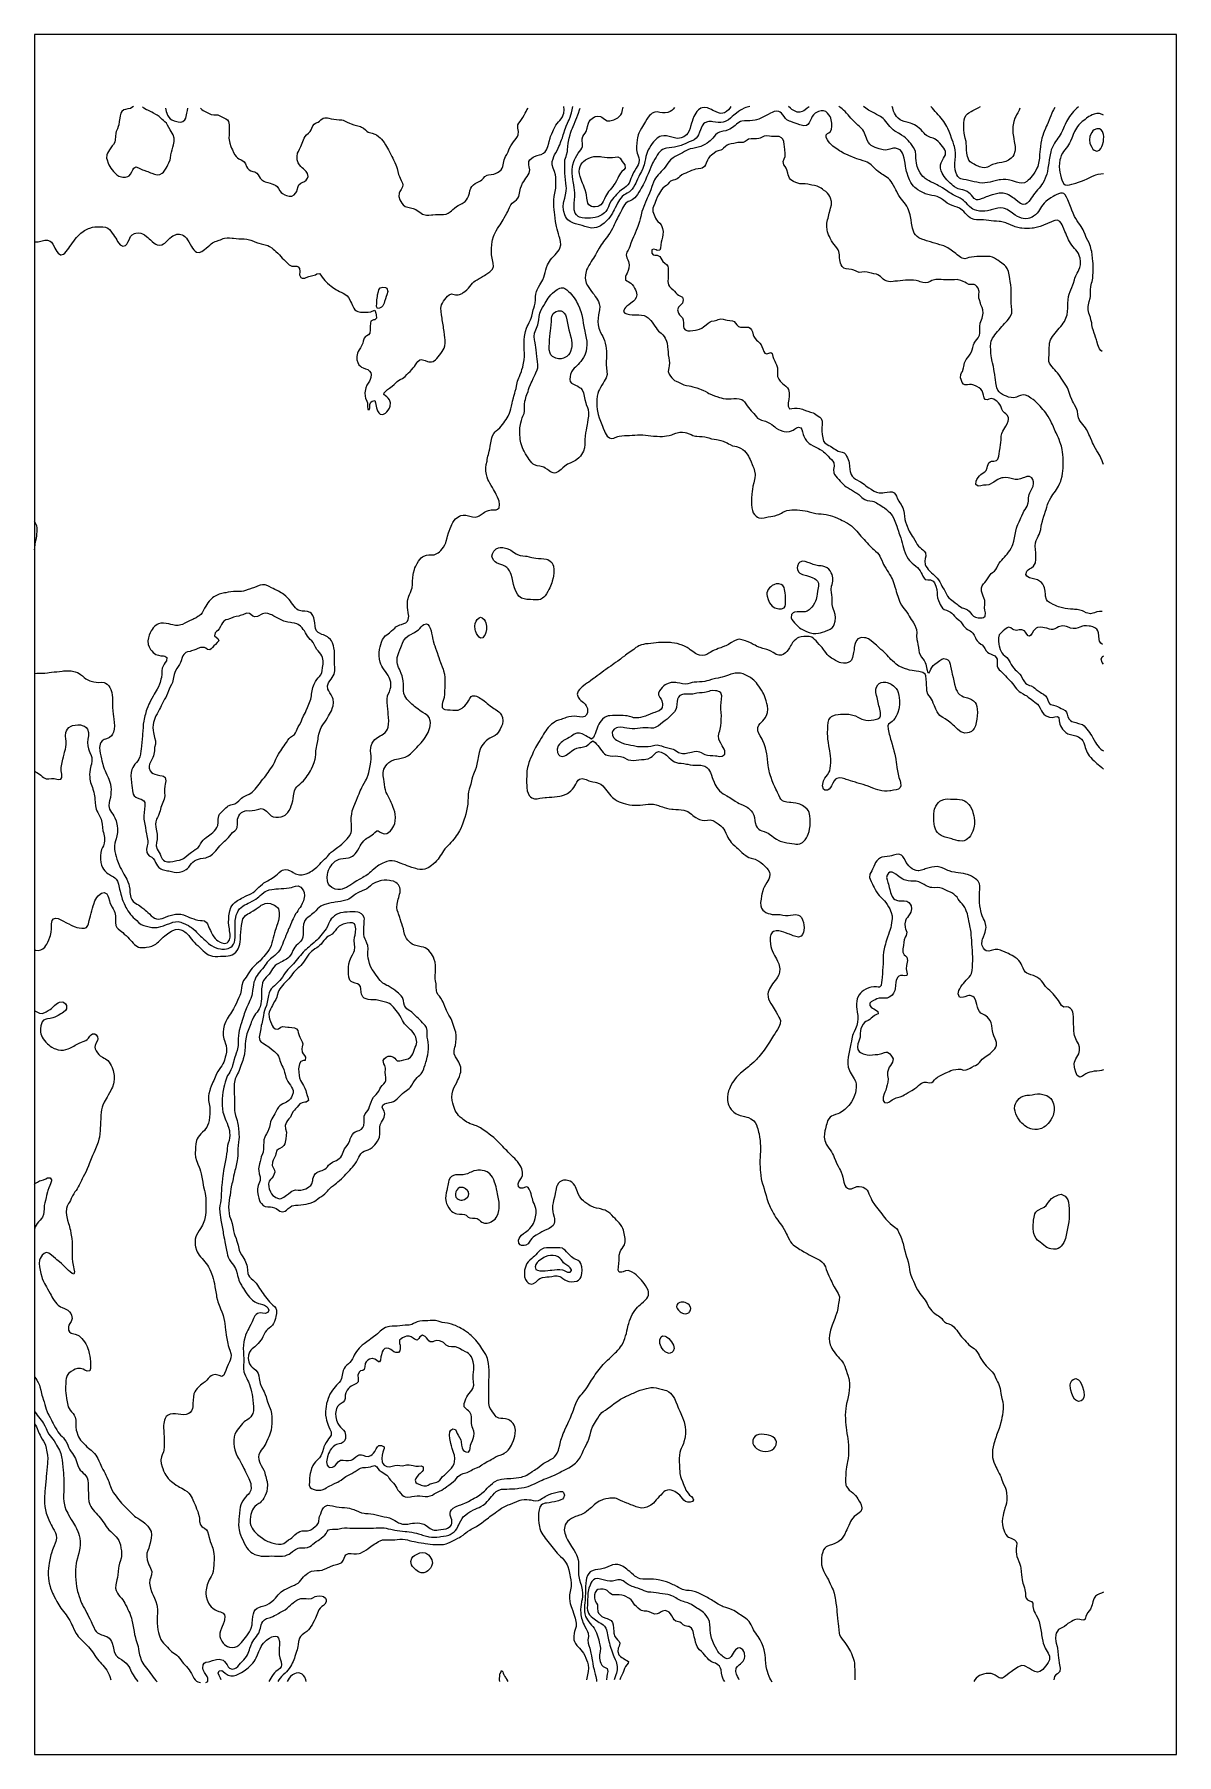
# Model space of a CAD drawing. Header units: metres. Extents: x 0 to 190, y 0 to 286.
import ezdxf

# ---------------------------------------------------------------- set-up
doc = ezdxf.new("R2010")
doc.units = ezdxf.units.M
doc.layers.add('engrave', color=7, linetype='Continuous')
doc.layers.add('outline', color=7, linetype='Continuous')

msp = doc.modelspace()

# ---------------------------------------------------------------- linework, layer by layer
at = {"layer": 'engrave'}
for points in [[(0, 179.76), (0.42, 179.79), (0.86, 179.81), (1.3, 179.81), (1.74, 179.81), (2.18, 179.85), (2.44, 179.89), (2.84, 179.95), (3.28, 180), (3.72, 180.04), (4.16, 180.08), (4.6, 180.13), (4.84, 180.16), (5.25, 180.21), (5.69, 180.21), (6.13, 180.18), (6.35, 180.14), (6.79, 180.03), (7.15, 179.89), (7.45, 179.73), (7.67, 179.59), (7.98, 179.33), (8.3, 179.06), (8.55, 178.87), (8.77, 178.73), (9.21, 178.54), (9.43, 178.48), (9.87, 178.36), (10.3, 178.28), (10.74, 178.26), (11.18, 178.29), (11.62, 178.24), (11.84, 178.15), (12.13, 177.95), (12.39, 177.67), (12.57, 177.4), (12.72, 177.07), (12.87, 176.57), (12.94, 176.12), (12.97, 175.74), (12.99, 175.18), (13, 174.63), (13.02, 174.08), (13.05, 173.52), (13.11, 172.97), (13.16, 172.61), (13.23, 172.14), (13.28, 171.58), (13.3, 171.03), (13.27, 170.48), (13.16, 170.01), (13.01, 169.65), (12.82, 169.37), (12.5, 169.09), (12.28, 168.98), (11.84, 168.84), (11.62, 168.76), (11.28, 168.54), (11.05, 168.26), (10.92, 167.99), (10.82, 167.43), (10.88, 166.88), (10.96, 166.51), (11.08, 166.05), (11.18, 165.54), (11.24, 165.22), (11.36, 164.67), (11.44, 164.39), (11.62, 163.88), (11.76, 163.56), (11.89, 163.28), (12.06, 162.91), (12.28, 162.45), (12.39, 162.17), (12.5, 161.86), (12.64, 161.34), (12.72, 160.83), (12.75, 160.51), (12.74, 159.96), (12.72, 159.68), (12.64, 159.13), (12.52, 158.58), (12.46, 158.3), (12.39, 157.75), (12.5, 157.19), (12.65, 156.92), (12.84, 156.64), (13.03, 156.36), (13.2, 156.09), (13.38, 155.76), (13.59, 155.26), (13.67, 154.98), (13.78, 154.42), (13.82, 153.96), (13.82, 153.59), (13.81, 153.32), (13.73, 152.76), (13.6, 152.28), (13.49, 151.93), (13.38, 151.53), (13.31, 151.1), (13.32, 150.55), (13.38, 150.17), (13.49, 149.72), (13.6, 149.33), (13.73, 148.89), (13.82, 148.61), (14.04, 148.06), (14.16, 147.78), (14.29, 147.51), (14.48, 147.13), (14.7, 146.72), (14.87, 146.4), (15.04, 146.12), (15.2, 145.85), (15.36, 145.57), (15.57, 145.12), (15.71, 144.74), (15.79, 144.39), (15.86, 143.91), (15.9, 143.35), (15.97, 142.8), (16.06, 142.52), (16.23, 142.17), (16.45, 141.86), (16.67, 141.65), (17.04, 141.42), (17.33, 141.26), (17.55, 141.12), (17.87, 140.86), (18.21, 140.6), (18.43, 140.41), (18.65, 140.22), (18.87, 140.02), (19.16, 139.76), (19.45, 139.48), (19.75, 139.21), (19.97, 139.06), (20.29, 138.93), (20.62, 138.89), (20.9, 138.93), (21.28, 139.02), (21.72, 139.18), (21.94, 139.27), (22.38, 139.44), (22.6, 139.51), (23.04, 139.63), (23.48, 139.71), (23.92, 139.74), (24.36, 139.72), (24.8, 139.62), (25.18, 139.48), (25.46, 139.36), (25.8, 139.2), (26.11, 139.07), (26.52, 138.93), (26.77, 138.84), (27.21, 138.73), (27.65, 138.66), (27.89, 138.65), (28.31, 138.6), (28.64, 138.37), (28.79, 138.1), (28.97, 137.68), (29.14, 137.27), (29.27, 136.99), (29.41, 136.71), (29.63, 136.32), (29.85, 135.98), (30.07, 135.7), (30.29, 135.47), (30.51, 135.28), (30.89, 135.05), (31.16, 134.95), (31.6, 134.88), (32.04, 134.97), (32.26, 135.12), (32.48, 135.47), (32.57, 135.88), (32.56, 136.43), (32.48, 136.98), (32.43, 137.27), (32.35, 137.82), (32.31, 138.37), (32.32, 138.93), (32.37, 139.48), (32.45, 140.03), (32.52, 140.31), (32.7, 140.82), (32.87, 141.14), (33.08, 141.42), (33.36, 141.69), (33.58, 141.86), (33.8, 142), (34.22, 142.25), (34.46, 142.38), (34.72, 142.52), (35.12, 142.73), (35.34, 142.83), (35.78, 143.02), (36, 143.12), (36.39, 143.35), (36.65, 143.55), (36.87, 143.75), (37.09, 143.97), (37.31, 144.2), (37.59, 144.46), (37.93, 144.74), (38.19, 144.92), (38.41, 145.05), (38.81, 145.29), (39.07, 145.44), (39.29, 145.57), (39.73, 145.85), (39.95, 146), (40.17, 146.18), (40.42, 146.4), (40.71, 146.68), (41.05, 146.94), (41.26, 147.05), (41.7, 147.15), (42.14, 147.09), (42.52, 146.95), (42.8, 146.81), (43.05, 146.68), (43.46, 146.45), (43.68, 146.36), (44.12, 146.26), (44.56, 146.27), (45, 146.37), (45.22, 146.44), (45.66, 146.63), (45.88, 146.75), (46.19, 146.95), (46.53, 147.2), (46.75, 147.37), (46.97, 147.56), (47.2, 147.78), (47.46, 148.06), (47.71, 148.34), (47.98, 148.61), (48.28, 148.89), (48.51, 149.1), (48.73, 149.33), (48.95, 149.56), (49.17, 149.8), (49.39, 150.02), (49.68, 150.27), (50.04, 150.55), (50.27, 150.71), (50.49, 150.86), (50.82, 151.1), (51.14, 151.38), (51.37, 151.6), (51.59, 151.82), (51.8, 152.04), (52.02, 152.26), (52.24, 152.51), (52.46, 152.83), (52.68, 153.32), (52.74, 153.59), (52.77, 154.15), (52.74, 154.7), (52.71, 155.26), (52.72, 155.81), (52.78, 156.36), (52.88, 156.92), (52.96, 157.19), (53.12, 157.63), (53.28, 158.02), (53.4, 158.3), (53.56, 158.68), (53.75, 159.13), (53.86, 159.41), (54, 159.75), (54.21, 160.24), (54.34, 160.51), (54.48, 160.79), (54.66, 161.11), (54.88, 161.49), (55.1, 161.89), (55.25, 162.17), (55.37, 162.45), (55.54, 162.9), (55.64, 163.28), (55.75, 163.84), (55.8, 164.11), (55.9, 164.67), (55.98, 165.08), (56.03, 165.5), (56.02, 166.05), (55.98, 166.42), (55.92, 166.88), (55.94, 167.43), (56, 167.71), (56.2, 168.18), (56.42, 168.52), (56.64, 168.77), (56.85, 168.96), (57.07, 169.12), (57.5, 169.37), (57.73, 169.5), (58, 169.65), (58.35, 169.92), (58.57, 170.2), (58.72, 170.48), (58.83, 170.81), (58.92, 171.31), (58.94, 171.86), (58.92, 172.42), (58.87, 172.97), (58.83, 173.38), (58.78, 173.8), (58.73, 174.35), (58.67, 174.91), (58.66, 175.46), (58.76, 176.01), (58.87, 176.29), (59.05, 176.72), (59.19, 177.12), (59.27, 177.48), (59.31, 177.95), (59.27, 178.33), (59.15, 178.78), (59.03, 179.06), (58.83, 179.42), (58.61, 179.76), (58.39, 180.07), (58.17, 180.38), (57.95, 180.71), (57.78, 180.99), (57.64, 181.27), (57.51, 181.61), (57.39, 182.1), (57.34, 182.66), (57.35, 183.21), (57.43, 183.76), (57.51, 184.2), (57.61, 184.59), (57.73, 184.97), (57.93, 185.42), (58.11, 185.7), (58.37, 185.98), (58.61, 186.18), (58.83, 186.36), (59.05, 186.53), (59.38, 186.81), (59.7, 187.08), (59.93, 187.3), (60.15, 187.49), (60.37, 187.64), (60.81, 187.84), (61.09, 187.91), (61.47, 188.03), (61.79, 188.19), (62.07, 188.47), (62.19, 188.74), (62.26, 189.3), (62.2, 189.85), (62.12, 190.38), (62.08, 190.68), (62.04, 191.24), (62.07, 191.79), (62.13, 192.07), (62.3, 192.62), (62.42, 192.9), (62.56, 193.21), (62.75, 193.73), (62.82, 194), (62.89, 194.56), (62.91, 195.11), (62.94, 195.66), (63, 196.22), (63.05, 196.49), (63.21, 197.05), (63.31, 197.32), (63.44, 197.61), (63.66, 198.04), (63.88, 198.41), (64.1, 198.71), (64.32, 198.95), (64.54, 199.13), (64.76, 199.27), (65.2, 199.42), (65.64, 199.45), (66.08, 199.45), (66.52, 199.5), (66.74, 199.56), (67.17, 199.81), (67.39, 199.99), (67.61, 200.22), (67.83, 200.47), (68.05, 200.77), (68.27, 201.14), (68.42, 201.48), (68.52, 201.75), (68.66, 202.31), (68.72, 202.58), (68.89, 203.14), (68.99, 203.41), (69.15, 203.85), (69.31, 204.24), (69.43, 204.52), (69.59, 204.84), (69.81, 205.18), (70.03, 205.44), (70.25, 205.64), (70.69, 205.9), (70.91, 205.99), (71.35, 206.09), (71.79, 206.09), (72.23, 205.98), (72.44, 205.9), (72.88, 205.77), (73.32, 205.75), (73.76, 205.86), (73.98, 205.97), (74.32, 206.18), (74.64, 206.4), (74.86, 206.54), (75.23, 206.73), (75.52, 206.85), (75.96, 206.95), (76.4, 206.97), (76.84, 206.98), (77.06, 207.04), (77.29, 207.29), (77.38, 207.84), (77.3, 208.4), (77.21, 208.67), (77.06, 209.04), (76.84, 209.5), (76.69, 209.78), (76.54, 210.06), (76.38, 210.33), (76.18, 210.65), (75.96, 211), (75.74, 211.38), (75.57, 211.72), (75.45, 211.99), (75.3, 212.4), (75.18, 212.82), (75.09, 213.38), (75.09, 213.93), (75.17, 214.48), (75.29, 215.04), (75.34, 215.31), (75.45, 215.87), (75.52, 216.17), (75.64, 216.7), (75.74, 217.08), (75.84, 217.53), (75.95, 218.08), (75.99, 218.36), (76.08, 218.91), (76.18, 219.24), (76.4, 219.65), (76.62, 219.9), (76.84, 220.09), (77.1, 220.3), (77.42, 220.57), (77.67, 220.85), (77.88, 221.13), (78.07, 221.4), (78.27, 221.68), (78.46, 221.96), (78.64, 222.23), (78.81, 222.55), (79.03, 223.04), (79.14, 223.34), (79.25, 223.75), (79.35, 224.17), (79.47, 224.69), (79.54, 225), (79.68, 225.56), (79.76, 225.83), (79.91, 226.35), (80, 226.66), (80.13, 227.13), (80.21, 227.49), (80.32, 228.05), (80.38, 228.32), (80.56, 228.88), (80.67, 229.15), (80.79, 229.43), (81.01, 229.98), (81.1, 230.26), (81.23, 230.67), (81.33, 231.09), (81.43, 231.64), (81.46, 231.92), (81.5, 232.47), (81.5, 233.03), (81.47, 233.58), (81.45, 234.13), (81.45, 234.41), (81.45, 234.72), (81.47, 235.24), (81.51, 235.8), (81.61, 236.35), (81.68, 236.63), (81.88, 237.18), (81.99, 237.46), (82.13, 237.73), (82.33, 238.12), (82.55, 238.56), (82.66, 238.84), (82.76, 239.17), (82.86, 239.67), (82.98, 240.21), (83.07, 240.5), (83.2, 240.89), (83.31, 241.33), (83.36, 241.88), (83.37, 242.44), (83.42, 242.83), (83.54, 243.27), (83.64, 243.55), (83.86, 243.98), (84.08, 244.36), (84.26, 244.65), (84.42, 244.93), (84.56, 245.21), (84.74, 245.66), (84.86, 246.04), (84.96, 246.43), (85.07, 246.87), (85.18, 247.24), (85.35, 247.7), (85.5, 247.97), (85.67, 248.25), (85.87, 248.53), (86.1, 248.8), (86.35, 249.08), (86.6, 249.36), (86.85, 249.63), (87.08, 249.91), (87.29, 250.19), (87.43, 250.46), (87.56, 251.02), (87.51, 251.57), (87.38, 252.12), (87.3, 252.4), (87.16, 252.86), (87.05, 253.23), (86.94, 253.62), (86.83, 254.06), (86.73, 254.62), (86.69, 254.89), (86.63, 255.45), (86.56, 256), (86.5, 256.44), (86.44, 256.83), (86.39, 257.38), (86.38, 257.94), (86.41, 258.49), (86.48, 259.04), (86.52, 259.32), (86.62, 259.87), (86.72, 260.41), (86.75, 260.7), (86.76, 261.26), (86.75, 261.81), (86.72, 262.29), (86.68, 262.64), (86.53, 263.2), (86.41, 263.47), (86.28, 263.78), (86.14, 264.3), (86.15, 264.86), (86.28, 265.32), (86.42, 265.69), (86.54, 265.96), (86.72, 266.31), (86.94, 266.7), (87.13, 267.07), (87.25, 267.35), (87.38, 267.65), (87.58, 268.18), (87.69, 268.45), (87.82, 268.8), (87.98, 269.28), (88.07, 269.56), (88.25, 270.12), (88.34, 270.39), (88.47, 270.75), (88.68, 271.22), (88.81, 271.5), (88.94, 271.78), (89.13, 272.24), (89.26, 272.61), (89.35, 272.98), (89.46, 273.44), (89.56, 273.99)], [(0, 251.48), (0.2, 251.49), (0.64, 251.54), (0.86, 251.59), (1.3, 251.7), (1.74, 251.78), (2.18, 251.78), (2.62, 251.63), (2.84, 251.44), (3.06, 251.13), (3.27, 250.74), (3.42, 250.46), (3.57, 250.19), (3.73, 249.91), (3.94, 249.63), (4.37, 249.36), (4.46, 249.36), (4.82, 249.45), (5.05, 249.63), (5.3, 249.91), (5.51, 250.19), (5.72, 250.46), (5.92, 250.74), (6.13, 251.02), (6.35, 251.33), (6.57, 251.63), (6.79, 251.93), (7.01, 252.21), (7.23, 252.46), (7.45, 252.69), (7.74, 252.96), (8.11, 253.23), (8.33, 253.38), (8.56, 253.51), (8.99, 253.72), (9.21, 253.81), (9.65, 253.94), (10.08, 254), (10.52, 254.01), (10.96, 254.01), (11.4, 254), (11.84, 253.96), (12.24, 253.79), (12.5, 253.54), (12.72, 253.26), (12.94, 252.96), (13.15, 252.68), (13.35, 252.4), (13.53, 252.13), (13.69, 251.85), (13.85, 251.57), (14.04, 251.29), (14.28, 251.02), (14.7, 250.8), (15.14, 250.93), (15.35, 251.14), (15.57, 251.47), (15.74, 251.85), (15.86, 252.13), (16.01, 252.41), (16.25, 252.68), (16.67, 252.91), (16.89, 252.97), (17.33, 253.01), (17.72, 252.96), (17.99, 252.85), (18.29, 252.68), (18.65, 252.4), (18.87, 252.21), (19.09, 252.02), (19.31, 251.82), (19.59, 251.57), (19.92, 251.29), (20.19, 251.13), (20.44, 251.02), (20.84, 250.95), (21.22, 251.02), (21.5, 251.16), (21.72, 251.31), (22, 251.57), (22.26, 251.85), (22.54, 252.13), (22.82, 252.35), (23.04, 252.49), (23.45, 252.68), (23.7, 252.76), (24.14, 252.79), (24.58, 252.69), (24.8, 252.58), (25.04, 252.4), (25.28, 252.13), (25.47, 251.85), (25.67, 251.49), (25.89, 251.1), (26.11, 250.74), (26.3, 250.46), (26.52, 250.19), (26.77, 249.94), (26.99, 249.79), (27.43, 249.72), (27.86, 249.91), (28.09, 250.09), (28.31, 250.26), (28.58, 250.46), (28.93, 250.74), (29.19, 250.97), (29.41, 251.17), (29.63, 251.34), (30.07, 251.57), (30.29, 251.64), (30.73, 251.77), (30.94, 251.85), (31.38, 252.05), (31.65, 252.13), (32.04, 252.18), (32.48, 252.16), (32.92, 252.13), (33.14, 252.11), (33.58, 252.07), (34.02, 252.03), (34.46, 252.01), (34.9, 252), (35.34, 251.96), (35.78, 251.87), (36, 251.79), (36.43, 251.61), (36.65, 251.51), (37.09, 251.34), (37.31, 251.27), (37.75, 251.16), (38.19, 251.07), (38.41, 251.02), (38.85, 250.88), (39.13, 250.74), (39.51, 250.49), (39.73, 250.3), (39.95, 250.11), (40.17, 249.91), (40.5, 249.63), (40.79, 249.36), (41.01, 249.08), (41.23, 248.8), (41.48, 248.55), (41.7, 248.36), (41.92, 248.15), (42.14, 247.93), (42.4, 247.7), (42.8, 247.48), (43.24, 247.47), (43.68, 247.46), (43.9, 247.38), (44.12, 247.1), (44.14, 246.59), (44.12, 246.04), (44.34, 245.57), (44.56, 245.45), (44.98, 245.48), (45.22, 245.57), (45.66, 245.75), (45.88, 245.81), (46.32, 245.89), (46.74, 246.04), (46.97, 246.18), (47.41, 246.25), (47.63, 245.97), (47.85, 245.65), (48.07, 245.36), (48.29, 245.1), (48.51, 244.88), (48.76, 244.65), (49.09, 244.38), (49.39, 244.14), (49.61, 243.98), (49.83, 243.82), (50.26, 243.55), (50.49, 243.42), (50.77, 243.27), (51.15, 243.1), (51.37, 242.99), (51.8, 242.71), (52.02, 242.51), (52.24, 242.24), (52.46, 241.89), (52.61, 241.61), (52.73, 241.33), (52.9, 240.93), (53.12, 240.51), (53.33, 240.22), (53.56, 240.03), (53.78, 239.91), (54.22, 239.82), (54.66, 239.81), (55.1, 239.81), (55.54, 239.83), (55.98, 239.89), (56.2, 239.97), (56.64, 240.16), (56.82, 239.67), (56.86, 239.39), (56.91, 238.84), (56.65, 238.56), (56.42, 238.55), (55.98, 238.3), (55.89, 238.01), (55.86, 237.46), (55.87, 236.9), (55.79, 236.35), (55.59, 236.07), (55.32, 235.9), (55.1, 235.76), (54.88, 235.5), (54.7, 234.97), (54.62, 234.69), (54.44, 234.22), (54.22, 233.87), (54.02, 233.58), (53.88, 233.3), (53.77, 233.03), (53.63, 232.47), (53.63, 231.92), (53.78, 231.45), (53.99, 231.09), (54.22, 230.84), (54.44, 230.67), (54.68, 230.54), (55.1, 230.41), (55.45, 230.26), (55.76, 230.03), (55.95, 229.71), (56.02, 229.43), (55.98, 228.93), (55.87, 228.6), (55.72, 228.32), (55.54, 228.04), (55.32, 227.66), (55.13, 227.22), (55.06, 226.94), (54.97, 226.39), (55.01, 225.83), (55.1, 225.53), (55.32, 225), (55.41, 224.72), (55.39, 224.17), (55.48, 223.62), (55.76, 223.62), (55.81, 223.89), (55.82, 224.45), (55.98, 224.83), (56.2, 225.04), (56.64, 225.13), (56.76, 224.72), (56.85, 224.2), (56.9, 223.89), (57.07, 223.41), (57.28, 223.06), (57.51, 222.88), (57.95, 222.81), (58.39, 223.05), (58.61, 223.27), (58.83, 223.54), (59.05, 223.85), (59.2, 224.17), (59.24, 224.72), (59.05, 225.24), (58.83, 225.52), (58.61, 225.74), (58.39, 225.89), (58.1, 226.11), (58.17, 226.39), (58.44, 226.66), (58.75, 226.94), (59.05, 227.19), (59.27, 227.34), (59.5, 227.49), (59.85, 227.77), (60.14, 228.05), (60.37, 228.28), (60.59, 228.46), (60.83, 228.6), (61.25, 228.81), (61.47, 228.96), (61.69, 229.15), (61.96, 229.43), (62.24, 229.71), (62.51, 229.98), (62.76, 230.26), (62.99, 230.54), (63.21, 230.81), (63.42, 231.09), (63.62, 231.37), (63.81, 231.64), (64.1, 231.9), (64.32, 231.93), (64.54, 231.9), (64.98, 231.77), (65.39, 231.64), (65.64, 231.58), (66.08, 231.57), (66.33, 231.64), (66.74, 231.91), (66.96, 232.13), (67.17, 232.38), (67.39, 232.66), (67.61, 232.97), (67.83, 233.3), (68, 233.58), (68.14, 233.86), (68.27, 234.21), (68.35, 234.69), (68.32, 235.24), (68.27, 235.54), (68.21, 236.07), (68.15, 236.63), (68.07, 237.18), (68.03, 237.46), (67.93, 238.01), (67.85, 238.56), (67.81, 238.84), (67.72, 239.39), (67.64, 239.95), (67.62, 240.5), (67.73, 241.05), (67.86, 241.33), (68.05, 241.64), (68.27, 241.94), (68.49, 242.22), (68.71, 242.48), (68.97, 242.71), (69.37, 242.84), (69.81, 242.75), (70.03, 242.7), (70.47, 242.7), (70.69, 242.75), (71.13, 242.94), (71.35, 243.08), (71.62, 243.27), (71.95, 243.55), (72.21, 243.82), (72.42, 244.1), (72.63, 244.38), (72.86, 244.65), (73.1, 244.87), (73.32, 245.01), (73.67, 245.21), (73.98, 245.39), (74.2, 245.53), (74.56, 245.76), (74.86, 245.94), (75.08, 246.07), (75.44, 246.31), (75.74, 246.53), (75.96, 246.72), (76.18, 246.95), (76.39, 247.42), (76.34, 247.97), (76.19, 248.53), (76.13, 248.8), (76.04, 249.36), (76.01, 249.91), (76.03, 250.46), (76.08, 251.02), (76.15, 251.57), (76.19, 251.85), (76.35, 252.4), (76.46, 252.68), (76.62, 252.99), (76.84, 253.36), (77.06, 253.71), (77.28, 254.04), (77.48, 254.34), (77.66, 254.62), (77.83, 254.89), (77.99, 255.17), (78.15, 255.48), (78.37, 255.89), (78.58, 256.28), (78.73, 256.55), (78.86, 256.83), (79.03, 257.24), (79.24, 257.66), (79.46, 257.94), (79.69, 258.11), (79.91, 258.26), (80.21, 258.49), (80.43, 258.77), (80.57, 259.05), (80.68, 259.6), (80.78, 260.15), (80.85, 260.43), (81.01, 260.84), (81.22, 261.26), (81.39, 261.54), (81.57, 261.81), (81.76, 262.09), (81.97, 262.37), (82.16, 262.64), (82.33, 262.95), (82.42, 263.47), (82.33, 263.97), (82.23, 264.3), (82.26, 264.86), (82.43, 265.13), (82.72, 265.41), (82.98, 265.57), (83.2, 265.69), (83.64, 265.85), (84, 265.96), (84.3, 266.05), (84.69, 266.24), (84.96, 266.5), (85.17, 266.79), (85.31, 267.07), (85.43, 267.35), (85.59, 267.9), (85.65, 268.18), (85.79, 268.73), (85.87, 269.01), (86.06, 269.48), (86.22, 269.84), (86.34, 270.12), (86.5, 270.47), (86.72, 270.89), (86.94, 271.2), (87.16, 271.45), (87.38, 271.7), (87.6, 271.96), (87.82, 272.28), (87.98, 272.61), (88.07, 272.88), (88.13, 273.44), (88.09, 273.99)], [(16.46, 273.99), (16.23, 273.82), (16.01, 273.7), (15.57, 273.6), (15.14, 273.53), (14.87, 273.44), (14.53, 273.16), (14.38, 272.88), (14.26, 272.44), (14.19, 272.05), (14.13, 271.5), (14.05, 270.95), (13.96, 270.67), (13.82, 270.3), (13.63, 269.84), (13.55, 269.56), (13.48, 269.01), (13.45, 268.45), (13.38, 268.11), (13.16, 267.72), (12.94, 267.47), (12.72, 267.15), (12.51, 266.79), (12.32, 266.52), (12.16, 266.24), (12.06, 265.96), (12.02, 265.41), (12.08, 265.13), (12.28, 264.59), (12.41, 264.3), (12.56, 264.03), (12.74, 263.75), (12.95, 263.47), (13.18, 263.2), (13.41, 262.92), (13.7, 262.64), (14.04, 262.43), (14.26, 262.35)], [(14.26, 262.35), (14.7, 262.26), (15.14, 262.25), (15.57, 262.36), (15.79, 262.51), (16.01, 262.77), (16.23, 263.16), (16.39, 263.47), (16.55, 263.75), (16.89, 263.99), (17.33, 263.84), (17.55, 263.71), (17.99, 263.5), (18.21, 263.41), (18.65, 263.25), (18.87, 263.18), (19.31, 263.01), (19.56, 262.92), (19.97, 262.75), (20.41, 262.67), (20.84, 262.69), (21.28, 262.91), (21.5, 263.12), (21.72, 263.41), (21.92, 263.75), (22.07, 264.03), (22.21, 264.3), (22.38, 264.67), (22.57, 265.13), (22.63, 265.41), (22.72, 265.96), (22.82, 266.42), (22.92, 266.79), (23.04, 267.26), (23.13, 267.62), (23.24, 268.18), (23.27, 268.45), (23.26, 268.75), (23.1, 269.28), (22.94, 269.56), (22.77, 269.84), (22.59, 270.12), (22.38, 270.5), (22.16, 270.91), (21.95, 271.22), (21.72, 271.47), (21.5, 271.67), (21.28, 271.86), (21.06, 272.06), (20.76, 272.33), (20.41, 272.58), (20.19, 272.71), (19.83, 272.88), (19.53, 273.05), (19.31, 273.16), (18.87, 273.39), (18.65, 273.48), (18.21, 273.71), (17.99, 273.95)], [(21.79, 273.71), (21.92, 273.16), (22.02, 272.88), (22.16, 272.59), (22.38, 272.22), (22.6, 271.97), (22.87, 271.78), (23.26, 271.61), (23.7, 271.5), (23.92, 271.46)], [(23.92, 271.46), (24.36, 271.42), (24.67, 271.5), (25.02, 271.77), (25.17, 272.05), (25.26, 272.33), (25.37, 272.88), (25.46, 273.35), (25.53, 273.71)], [(27.65, 273.75), (27.87, 273.51), (28.09, 273.34), (28.4, 273.16), (28.75, 272.99), (28.99, 272.88), (29.41, 272.71), (29.85, 272.65), (30.29, 272.63), (30.54, 272.61), (30.94, 272.43), (31.16, 272.29), (31.6, 272.06), (31.82, 271.96), (32.1, 271.78), (32.28, 271.5), (32.39, 270.95), (32.42, 270.39), (32.41, 269.84), (32.39, 269.28), (32.37, 268.73), (32.43, 268.18), (32.5, 267.9), (32.7, 267.35), (32.81, 267.07), (32.93, 266.79), (33.14, 266.36), (33.36, 265.99), (33.58, 265.71), (33.8, 265.49), (34.02, 265.32), (34.42, 265.13), (34.68, 265), (34.9, 264.84), (35.12, 264.46), (35.3, 264.03), (35.47, 263.75), (35.73, 263.47), (36, 263.3), (36.35, 263.2), (36.65, 263.14), (37.02, 262.92), (37.21, 262.64), (37.38, 262.37), (37.58, 262.09), (37.84, 261.81), (38.19, 261.58), (38.41, 261.5), (38.85, 261.38), (39.23, 261.26), (39.51, 261.15), (39.95, 260.99), (40.17, 260.89), (40.4, 260.7), (40.61, 260.4), (40.83, 260), (41.05, 259.73), (41.26, 259.55), (41.68, 259.32), (41.92, 259.21), (42.36, 259.08), (42.8, 259.11), (43.21, 259.32), (43.46, 259.58), (43.63, 259.87), (43.72, 260.15), (43.85, 260.7), (43.99, 260.98), (44.34, 261.26), (44.56, 261.35), (44.91, 261.54), (45.22, 261.79), (45.42, 262.09), (45.52, 262.37), (45.44, 262.89), (45.22, 263.2), (45, 263.43), (44.78, 263.64), (44.56, 263.84), (44.34, 264.03), (44.1, 264.3), (43.9, 264.63), (43.72, 265.13), (43.69, 265.69), (43.79, 266.24), (43.91, 266.52), (44.12, 266.92), (44.33, 267.35), (44.45, 267.62), (44.56, 267.91), (44.78, 268.45), (44.9, 268.73), (45.03, 269.01), (45.27, 269.28), (45.61, 269.56), (45.86, 269.84), (46.02, 270.12), (46.14, 270.39), (46.32, 270.79), (46.53, 271.1), (46.75, 271.25), (47.19, 271.42), (47.41, 271.56), (47.66, 271.78), (48.03, 272.05), (48.29, 272.15), (48.73, 272.12), (48.99, 272.05), (49.39, 271.96), (49.83, 271.9), (50.27, 271.85), (50.71, 271.81), (51.15, 271.78), (51.37, 271.73), (51.8, 271.54), (52.02, 271.42), (52.44, 271.22), (52.68, 271.12), (53.12, 270.99), (53.34, 270.93), (53.78, 270.79), (54.22, 270.67), (54.44, 270.58), (54.76, 270.39), (55.06, 270.12), (55.32, 269.89), (55.54, 269.75), (55.98, 269.61), (56.2, 269.56), (56.64, 269.41), (56.88, 269.28), (57.26, 269.01), (57.51, 268.78), (57.73, 268.56), (57.95, 268.32), (58.17, 268.02), (58.39, 267.65), (58.57, 267.35), (58.73, 267.07), (58.89, 266.79), (59.05, 266.48), (59.27, 266.06), (59.47, 265.69), (59.61, 265.41), (59.74, 265.13), (59.93, 264.71), (60.12, 264.3), (60.25, 264.03), (60.37, 263.71), (60.48, 263.2), (60.59, 262.71), (60.71, 262.37), (60.84, 262.09), (61.03, 261.73), (61.22, 261.26), (61.27, 260.98), (61.25, 260.65), (61.03, 260.23), (60.81, 259.89), (60.67, 259.6), (60.62, 259.04), (60.8, 258.49), (60.94, 258.21), (61.12, 257.94), (61.36, 257.66), (61.69, 257.41), (61.91, 257.31), (62.34, 257.21), (62.78, 257.13), (63, 257.07), (63.44, 256.87), (63.66, 256.74), (63.95, 256.55), (64.31, 256.28), (64.54, 256.13), (64.98, 256), (65.2, 255.97), (65.64, 255.95), (66.08, 255.98), (66.3, 256), (66.74, 256.03), (67.17, 256.05), (67.61, 256.06), (68.05, 256.07), (68.49, 256.12), (68.85, 256.28), (69.15, 256.48), (69.37, 256.67), (69.59, 256.87), (69.86, 257.11), (70.23, 257.38), (70.47, 257.53), (70.7, 257.66), (71.13, 257.88), (71.35, 258.01), (71.63, 258.21), (71.89, 258.49), (72.07, 258.77), (72.23, 259.13), (72.35, 259.6), (72.44, 259.98), (72.6, 260.43), (72.78, 260.7), (73.04, 260.98), (73.32, 261.2), (73.54, 261.32), (73.98, 261.52), (74.2, 261.65), (74.42, 261.82), (74.68, 262.09), (74.95, 262.37), (75.3, 262.59), (75.52, 262.65), (75.96, 262.7), (76.4, 262.75), (76.81, 262.92), (77.06, 263.04), (77.3, 263.2), (77.62, 263.47), (77.82, 263.75), (77.94, 264.03), (78.06, 264.58), (78.15, 265.13), (78.24, 265.41), (78.39, 265.69), (78.59, 266.01), (78.81, 266.49), (78.93, 266.79), (79.05, 267.07), (79.25, 267.45), (79.47, 267.8), (79.69, 268.12), (79.91, 268.4), (80.13, 268.69), (80.34, 269.01), (80.45, 269.28), (80.51, 269.84), (80.42, 270.39), (80.41, 270.95), (80.57, 271.25), (80.79, 271.54), (81.01, 271.83), (81.23, 272.18), (81.45, 272.58), (81.62, 272.88), (81.78, 273.16), (81.94, 273.44), (82.11, 273.75)], [(119, 274), (118.78, 273.95), (118.34, 273.82), (118.07, 273.71), (117.68, 273.52), (117.46, 273.38), (117.13, 273.16), (116.8, 272.92), (116.58, 272.75), (116.36, 272.56), (116.09, 272.33), (115.77, 272.05), (115.48, 271.82), (115.26, 271.67), (114.88, 271.5), (114.6, 271.42), (114.16, 271.36), (113.73, 271.37), (113.29, 271.41), (112.85, 271.47), (112.62, 271.5), (112.19, 271.52), (111.97, 271.49), (111.53, 271.31), (111.31, 271.11), (111.09, 270.79), (110.9, 270.39), (110.8, 270.12), (110.65, 269.73), (110.46, 269.28), (110.31, 269.01), (110.1, 268.73), (109.77, 268.47), (109.55, 268.36), (109.11, 268.2), (108.89, 268.12), (108.46, 267.94), (108.24, 267.83), (107.8, 267.63), (107.58, 267.54), (107.14, 267.4), (106.92, 267.34), (106.48, 267.26), (106.04, 267.21), (105.6, 267.16), (105.16, 267.09), (104.94, 267.03), (104.5, 266.84), (104.28, 266.69), (104.06, 266.49), (103.84, 266.24), (103.62, 265.93), (103.41, 265.58), (103.19, 265.23), (102.97, 264.86), (102.82, 264.58), (102.68, 264.3), (102.53, 263.95), (102.35, 263.47), (102.24, 263.2), (102.09, 262.81), (101.9, 262.37), (101.78, 262.09), (101.65, 261.78), (101.43, 261.32), (101.26, 260.98), (101.11, 260.7), (100.95, 260.43), (100.77, 260.12), (100.55, 259.75), (100.33, 259.4), (100.11, 259.09), (99.89, 258.84), (99.67, 258.65), (99.43, 258.49), (99.01, 258.3), (98.79, 258.21), (98.37, 257.94), (98.14, 257.66), (97.98, 257.38), (97.83, 257.11), (97.69, 256.83), (97.48, 256.41), (97.26, 256), (97.11, 255.72), (96.97, 255.45), (96.82, 255.15), (96.6, 254.67), (96.45, 254.34), (96.32, 254.06), (96.16, 253.74), (95.94, 253.34), (95.72, 252.98), (95.52, 252.68), (95.31, 252.4), (95.1, 252.13), (94.89, 251.85), (94.68, 251.57), (94.48, 251.29), (94.29, 251.02), (94.12, 250.74), (93.96, 250.46), (93.74, 250.05), (93.52, 249.66), (93.34, 249.36), (93.16, 249.08), (92.98, 248.8), (92.8, 248.53), (92.62, 248.25), (92.43, 247.93), (92.21, 247.56), (91.99, 247.15), (91.86, 246.87), (91.77, 246.59), (91.65, 246.04), (91.63, 245.48), (91.72, 244.93), (91.81, 244.65), (91.99, 244.28), (92.21, 243.9), (92.43, 243.58), (92.65, 243.28), (92.87, 243), (93.09, 242.73), (93.3, 242.44), (93.5, 242.16), (93.68, 241.88), (93.83, 241.61), (93.96, 241.23), (94.03, 240.78), (93.99, 240.22), (93.95, 239.95), (93.86, 239.39), (93.78, 238.84), (93.75, 238.29), (93.79, 237.73), (93.91, 237.18), (94, 236.9), (94.18, 236.46), (94.39, 236.07), (94.54, 235.8), (94.68, 235.52), (94.84, 235.12), (94.97, 234.69), (95.06, 234.18), (95.11, 233.86), (95.17, 233.3), (95.19, 232.75), (95.16, 232.2), (95.11, 231.64), (95.11, 231.09), (95.17, 230.54), (95.24, 229.98), (95.26, 229.43), (95.11, 228.88), (94.97, 228.6), (94.8, 228.32), (94.62, 228.04), (94.4, 227.68), (94.18, 227.31), (93.98, 226.94), (93.86, 226.66), (93.74, 226.31), (93.64, 225.83), (93.57, 225.28), (93.55, 224.72), (93.58, 224.17), (93.64, 223.62), (93.73, 223.06), (93.8, 222.79), (93.96, 222.24), (94.07, 221.96), (94.18, 221.67), (94.4, 221.13), (94.51, 220.85), (94.62, 220.55), (94.82, 220.02), (94.95, 219.74), (95.1, 219.47), (95.3, 219.19), (95.66, 218.91), (95.94, 218.83), (96.38, 218.88), (96.6, 218.96), (97.04, 219.12), (97.29, 219.19), (97.7, 219.26), (98.14, 219.29), (98.57, 219.31), (99.01, 219.33), (99.45, 219.35), (99.89, 219.38), (100.33, 219.4), (100.77, 219.41), (101.21, 219.4), (101.65, 219.38), (102.09, 219.34), (102.53, 219.28), (102.97, 219.23), (103.41, 219.19), (103.62, 219.18), (104.06, 219.16), (104.5, 219.16), (104.81, 219.19), (105.16, 219.24), (105.6, 219.32), (106.04, 219.44), (106.26, 219.51), (106.7, 219.68), (106.92, 219.76), (107.36, 219.87), (107.8, 219.88), (108.24, 219.81), (108.48, 219.74), (108.89, 219.6), (109.24, 219.47), (109.55, 219.34), (109.99, 219.22), (110.21, 219.19), (110.65, 219.15), (111.09, 219.12), (111.53, 219.07), (111.97, 218.97), (112.19, 218.9), (112.63, 218.78), (113.07, 218.7), (113.47, 218.64), (113.73, 218.6), (114.16, 218.5), (114.6, 218.37), (114.82, 218.28), (115.23, 218.08), (115.48, 217.94), (115.74, 217.81), (116.14, 217.62), (116.51, 217.53), (116.8, 217.46), (117.24, 217.33), (117.46, 217.23), (117.84, 216.98), (118.12, 216.74), (118.34, 216.51), (118.56, 216.23), (118.78, 215.88), (118.92, 215.59), (119.05, 215.31), (119.21, 214.93), (119.4, 214.48), (119.51, 214.21), (119.65, 213.87), (119.81, 213.38), (119.87, 212.89), (119.87, 212.74), (119.83, 212.27), (119.71, 211.72), (119.65, 211.44), (119.53, 210.89), (119.44, 210.33), (119.4, 210.06), (119.34, 209.5), (119.29, 208.95), (119.26, 208.4), (119.27, 207.84), (119.33, 207.29), (119.43, 206.85), (119.59, 206.46), (119.77, 206.18), (120.04, 205.9), (120.31, 205.72), (120.53, 205.63), (120.97, 205.55), (121.41, 205.6), (121.63, 205.66), (122.07, 205.78), (122.51, 205.86), (122.83, 205.9), (123.17, 205.96), (123.61, 206.1), (123.83, 206.19), (124.27, 206.42), (124.48, 206.55), (124.88, 206.73), (125.14, 206.82), (125.58, 206.9), (126.02, 206.95), (126.46, 206.97), (126.9, 206.96), (127.34, 206.92), (127.78, 206.87), (128.22, 206.8), (128.52, 206.73), (128.88, 206.64), (129.32, 206.5), (129.53, 206.44), (129.97, 206.34), (130.41, 206.3), (130.85, 206.28), (131.29, 206.25), (131.73, 206.19), (131.95, 206.14), (132.39, 206.03), (132.78, 205.9), (133.05, 205.8), (133.48, 205.63), (133.71, 205.52), (134.07, 205.35), (134.37, 205.2), (134.63, 205.07), (135.02, 204.87), (135.24, 204.74), (135.58, 204.52), (135.9, 204.27), (136.12, 204.08), (136.34, 203.86), (136.56, 203.63), (136.78, 203.39), (137.01, 203.14), (137.25, 202.86), (137.5, 202.58), (137.74, 202.31), (138, 202.03), (138.25, 201.75), (138.5, 201.48), (138.75, 201.2), (138.98, 200.96), (139.2, 200.74), (139.42, 200.53), (139.64, 200.34), (139.93, 200.09), (140.23, 199.82), (140.46, 199.54), (140.63, 199.26), (140.77, 198.99), (140.95, 198.57), (141.13, 198.15), (141.25, 197.88), (141.4, 197.6), (141.61, 197.23), (141.83, 196.87), (142.05, 196.53), (142.26, 196.22), (142.44, 195.94), (142.59, 195.66), (142.73, 195.39), (142.93, 194.87), (143.03, 194.56), (143.15, 194.16), (143.27, 193.73), (143.37, 193.39), (143.52, 192.9), (143.61, 192.62), (143.81, 192.08), (143.91, 191.79), (144.04, 191.51), (144.25, 191.12), (144.47, 190.79), (144.69, 190.5), (144.91, 190.22), (145.12, 189.92), (145.34, 189.59), (145.52, 189.3), (145.69, 189.02), (145.87, 188.74), (146.06, 188.47), (146.24, 188.19), (146.44, 187.79), (146.64, 187.36), (146.73, 187.08), (146.77, 186.53), (146.76, 185.98), (146.81, 185.42), (146.88, 185.03), (146.96, 184.59), (147.04, 184.04), (147.1, 183.56), (147.17, 183.21), (147.32, 182.82), (147.54, 182.45), (147.76, 182.17), (147.98, 181.89), (148.19, 181.55), (148.31, 181.27), (148.41, 180.72), (148.45, 180.44), (148.62, 179.89), (148.86, 179.85), (149.02, 180.16), (149.13, 180.44), (149.3, 180.76), (149.52, 181.06), (149.77, 181.27), (150.18, 181.55), (150.39, 181.72), (150.61, 181.9), (150.94, 182.1), (151.27, 182.25), (151.71, 182.14), (151.93, 182.01), (152.15, 181.77), (152.35, 181.27), (152.41, 180.99), (152.5, 180.44), (152.59, 179.95), (152.67, 179.61), (152.81, 179.1), (152.9, 178.78), (153.02, 178.23), (153.07, 177.95), (153.2, 177.4), (153.3, 177.12), (153.47, 176.78), (153.69, 176.47), (153.91, 176.25), (154.28, 176.01), (154.57, 175.89), (155.01, 175.74), (155.23, 175.68), (155.66, 175.52), (155.88, 175.41), (156.22, 175.18), (156.48, 174.91), (156.63, 174.63), (156.76, 174.25), (156.84, 173.8), (156.86, 173.25), (156.84, 172.69), (156.79, 172.14), (156.74, 171.86), (156.61, 171.31), (156.53, 171.03), (156.32, 170.6), (156.1, 170.31), (155.88, 170.12), (155.49, 169.92), (155.23, 169.86), (154.79, 169.84), (154.44, 169.92), (154.13, 170.06), (153.91, 170.2), (153.57, 170.48), (153.27, 170.75), (153.03, 170.98), (152.81, 171.18), (152.59, 171.38), (152.35, 171.58), (152, 171.86), (151.71, 172.05), (151.49, 172.18), (151.1, 172.42), (150.83, 172.59), (150.61, 172.78), (150.39, 173.02), (150.18, 173.36), (149.96, 173.79), (149.83, 174.08), (149.71, 174.35), (149.52, 174.83), (149.37, 175.18), (149.25, 175.46), (149.08, 175.78), (148.86, 176.02), (148.62, 176.29), (148.44, 176.84), (148.43, 177.4), (148.42, 177.76), (148.4, 178.23), (148.36, 178.78), (148.27, 179.33), (148.15, 179.61), (147.79, 179.89), (147.54, 179.98), (147.1, 180.06), (146.66, 180.12), (146.32, 180.16), (146, 180.23), (145.56, 180.32), (145.12, 180.44), (144.91, 180.51), (144.47, 180.68), (144.25, 180.78), (143.82, 180.99), (143.59, 181.13), (143.37, 181.29), (143.05, 181.55), (142.74, 181.83), (142.49, 182.07), (142.27, 182.3), (142.05, 182.54), (141.83, 182.78), (141.61, 183.02), (141.39, 183.24), (141.11, 183.49), (140.8, 183.76), (140.51, 184.03), (140.29, 184.23), (140.07, 184.43), (139.86, 184.62), (139.55, 184.87), (139.21, 185.15), (138.98, 185.33), (138.76, 185.48), (138.32, 185.66), (138.1, 185.7), (137.66, 185.71), (137.44, 185.67), (137, 185.48), (136.78, 185.27), (136.57, 184.87), (136.49, 184.59), (136.39, 184.04), (136.34, 183.7), (136.27, 183.21), (136.16, 182.66), (136.1, 182.38), (135.9, 181.94), (135.68, 181.72), (135.35, 181.55), (135.02, 181.48), (134.59, 181.46), (134.15, 181.52), (133.93, 181.59), (133.49, 181.79), (133.27, 181.9), (132.91, 182.1), (132.61, 182.29), (132.39, 182.44), (132.12, 182.66), (131.86, 182.93), (131.65, 183.21), (131.45, 183.49), (131.24, 183.76), (131.03, 184.04), (130.79, 184.32), (130.54, 184.59), (130.28, 184.87), (130.02, 185.15), (129.76, 185.42), (129.53, 185.63), (129.32, 185.77), (128.88, 185.89), (128.44, 185.92), (128, 185.91), (127.56, 185.86), (127.12, 185.71), (126.9, 185.6), (126.66, 185.42), (126.36, 185.15), (126.13, 184.87), (125.93, 184.59), (125.76, 184.32), (125.58, 184.03), (125.36, 183.68), (125.14, 183.39), (124.92, 183.17), (124.58, 182.93), (124.27, 182.81), (123.83, 182.79), (123.39, 182.93), (123.17, 183.05), (122.88, 183.21), (122.51, 183.43), (122.29, 183.54), (121.85, 183.72), (121.63, 183.8), (121.19, 183.92), (120.75, 184.04), (120.53, 184.12), (120.09, 184.31), (119.87, 184.44), (119.58, 184.59), (119.21, 184.78), (118.99, 184.87), (118.56, 185.05), (118.29, 185.15), (117.9, 185.3), (117.46, 185.42), (117.24, 185.43), (117.02, 185.4), (116.58, 185.23), (116.36, 185.11), (115.98, 184.87), (115.7, 184.71), (115.48, 184.59), (115.04, 184.37), (114.82, 184.28), (114.38, 184.11), (114.16, 184.03), (113.73, 183.88), (113.44, 183.76), (113.07, 183.6), (112.84, 183.49), (112.41, 183.24), (112.19, 183.11), (111.87, 182.93), (111.53, 182.78), (111.09, 182.72), (110.65, 182.79), (110.29, 182.93), (109.99, 183.09), (109.77, 183.22), (109.37, 183.49), (109.11, 183.67), (108.89, 183.83), (108.6, 184.04), (108.24, 184.25), (108.02, 184.36), (107.58, 184.52), (107.35, 184.59), (106.92, 184.71), (106.48, 184.8), (106.04, 184.86), (105.82, 184.88), (105.38, 184.91), (104.94, 184.92), (104.5, 184.91), (104.06, 184.89), (103.81, 184.87), (103.41, 184.83), (102.97, 184.79), (102.53, 184.74), (102.09, 184.7), (101.65, 184.65), (101.32, 184.59), (100.99, 184.51), (100.55, 184.33), (100.33, 184.2), (100.07, 184.04), (99.69, 183.76), (99.45, 183.59), (99.23, 183.42), (98.94, 183.21), (98.57, 182.94), (98.35, 182.78), (98.14, 182.63), (97.79, 182.38), (97.48, 182.15), (97.26, 181.98), (97.04, 181.82), (96.65, 181.55), (96.38, 181.35), (96.16, 181.2), (95.86, 180.99), (95.5, 180.74), (95.28, 180.58), (95.06, 180.42), (94.74, 180.16), (94.4, 179.9), (94.18, 179.74), (93.96, 179.57), (93.64, 179.33), (93.3, 179.1), (93.09, 178.94), (92.86, 178.78), (92.48, 178.5), (92.21, 178.32), (91.99, 178.18), (91.66, 177.95), (91.33, 177.72), (91.11, 177.53), (90.89, 177.33), (90.67, 177.1), (90.45, 176.81), (90.29, 176.29), (90.45, 175.79), (90.67, 175.49), (90.89, 175.27), (91.11, 175.08), (91.33, 174.9), (91.61, 174.63), (91.81, 174.35), (91.99, 173.91), (92.03, 173.52), (91.99, 173.22), (91.77, 172.79), (91.55, 172.6), (91.11, 172.49), (90.67, 172.53), (90.23, 172.6), (89.79, 172.64), (89.35, 172.62), (88.91, 172.55), (88.47, 172.42), (88.25, 172.34), (87.82, 172.2), (87.6, 172.12), (87.16, 171.98), (86.87, 171.86), (86.5, 171.66), (86.28, 171.51), (86.03, 171.31), (85.73, 171.03), (85.48, 170.75), (85.26, 170.48), (85.06, 170.2), (84.88, 169.92), (84.71, 169.65), (84.52, 169.34), (84.3, 168.98), (84.08, 168.62), (83.86, 168.26), (83.7, 167.99), (83.53, 167.71), (83.38, 167.43), (83.2, 167.11), (82.98, 166.66), (82.83, 166.33), (82.72, 166.05), (82.55, 165.64), (82.37, 165.22), (82.27, 164.94), (82.11, 164.42), (82.03, 164.11), (81.94, 163.56), (81.9, 163), (81.89, 162.67), (81.88, 162.17), (81.88, 161.62), (81.89, 161.13), (81.91, 160.79), (81.99, 160.24), (82.11, 159.86), (82.33, 159.46), (82.55, 159.23), (82.76, 159.07), (83.2, 158.91), (83.64, 158.91), (84.08, 158.99), (84.52, 159.07), (84.96, 159.13), (85.18, 159.15), (85.62, 159.17), (86.06, 159.18), (86.5, 159.22), (86.94, 159.27), (87.38, 159.34), (87.67, 159.41), (88.03, 159.51), (88.44, 159.68), (88.69, 159.82), (88.91, 159.97), (89.25, 160.24), (89.52, 160.51), (89.73, 160.79), (89.91, 161.07), (90.05, 161.34), (90.23, 161.69), (90.45, 162), (90.67, 162.19), (91.11, 162.29), (91.55, 162.2), (91.77, 162.1), (92.21, 161.91), (92.43, 161.83), (92.87, 161.72), (93.3, 161.65), (93.52, 161.61), (93.96, 161.46), (94.2, 161.34), (94.54, 161.07), (94.79, 160.79), (95, 160.51), (95.21, 160.24), (95.42, 159.96), (95.65, 159.68), (95.89, 159.41), (96.16, 159.13), (96.38, 158.94), (96.6, 158.77), (96.94, 158.58), (97.26, 158.43), (97.6, 158.3), (97.92, 158.19), (98.35, 158.06), (98.57, 158.01), (99.01, 157.93), (99.45, 157.88), (99.89, 157.84), (100.33, 157.83), (100.77, 157.85), (101.21, 157.89), (101.65, 157.96), (102.09, 158.02), (102.31, 158.04), (102.75, 158.03), (102.97, 158.01), (103.41, 157.91), (103.84, 157.78), (104.06, 157.7), (104.5, 157.55), (104.77, 157.47), (105.16, 157.35), (105.6, 157.26), (106.04, 157.2), (106.26, 157.18), (106.7, 157.14), (107.14, 157.11), (107.58, 157.07), (108.02, 157), (108.35, 156.92), (108.68, 156.78), (108.92, 156.64), (109.3, 156.36), (109.55, 156.15), (109.77, 155.98), (110, 155.81), (110.43, 155.56), (110.65, 155.46), (111.09, 155.35), (111.53, 155.33), (111.97, 155.37), (112.41, 155.4), (112.85, 155.29), (113.07, 155.18), (113.42, 154.98), (113.73, 154.77), (113.94, 154.6), (114.16, 154.42), (114.44, 154.15), (114.67, 153.87), (114.84, 153.59), (115.04, 153.18), (115.23, 152.76), (115.36, 152.49), (115.52, 152.21), (115.71, 151.93), (115.93, 151.66), (116.19, 151.38), (116.49, 151.1), (116.8, 150.84), (117.02, 150.64), (117.24, 150.44), (117.46, 150.23), (117.7, 150), (118.01, 149.72), (118.34, 149.46), (118.56, 149.32), (118.85, 149.17), (119.21, 149.02), (119.65, 148.91), (119.87, 148.85), (120.31, 148.68), (120.53, 148.56), (120.85, 148.34), (121.17, 148.06), (121.41, 147.83), (121.63, 147.61), (121.85, 147.37), (122.07, 147.09), (122.29, 146.7), (122.36, 146.4), (122.29, 145.87), (122.16, 145.57), (122.01, 145.29), (121.85, 145.01), (121.63, 144.63), (121.41, 144.23), (121.25, 143.91), (121.15, 143.63), (121.01, 143.08), (120.96, 142.8), (120.88, 142.25), (120.81, 141.69), (120.83, 141.14), (120.97, 140.72), (121.19, 140.41), (121.41, 140.21), (121.69, 140.03), (122.07, 139.85), (122.37, 139.76), (122.73, 139.68), (123.17, 139.67), (123.61, 139.69), (124.05, 139.65), (124.48, 139.58), (124.92, 139.53), (125.36, 139.53), (125.8, 139.58), (126.24, 139.64), (126.68, 139.67), (127.12, 139.58), (127.34, 139.46), (127.58, 139.2), (127.78, 138.81), (127.91, 138.37), (128, 137.9), (128.03, 137.54), (128, 136.99), (127.94, 136.71), (127.78, 136.34), (127.56, 136.09), (127.12, 135.93), (126.68, 135.99), (126.24, 136.13), (126.02, 136.22), (125.58, 136.38), (125.36, 136.46), (124.92, 136.62), (124.65, 136.71), (124.27, 136.85), (123.83, 136.95), (123.39, 136.97), (122.95, 136.85), (122.73, 136.7), (122.51, 136.36), (122.39, 135.88), (122.37, 135.33), (122.42, 134.77), (122.51, 134.34), (122.62, 133.94), (122.73, 133.67), (122.95, 133.18), (123.12, 132.84), (123.27, 132.56), (123.43, 132.28), (123.61, 131.93), (123.81, 131.45), (123.9, 131.18), (123.99, 130.62), (123.96, 130.07), (123.83, 129.63), (123.62, 129.24), (123.42, 128.96), (123.2, 128.69), (122.98, 128.41), (122.78, 128.13), (122.59, 127.85), (122.42, 127.58), (122.27, 127.3), (122.07, 126.75), (122.02, 126.47), (122.04, 125.92), (122.12, 125.64), (122.29, 125.25), (122.51, 124.86), (122.71, 124.53), (122.9, 124.26), (123.07, 123.98), (123.25, 123.7), (123.4, 123.43), (123.61, 123.03), (123.83, 122.63), (124.01, 122.32), (124.12, 122.04), (124.06, 121.49), (123.94, 121.21), (123.81, 120.94), (123.61, 120.57), (123.39, 120.21), (123.17, 119.86), (122.97, 119.55), (122.8, 119.27), (122.63, 119), (122.46, 118.72), (122.29, 118.44), (122.07, 118.1), (121.85, 117.76), (121.63, 117.44), (121.41, 117.13), (121.19, 116.84), (120.97, 116.55), (120.75, 116.28), (120.53, 116.02), (120.31, 115.77), (120.09, 115.54), (119.87, 115.32), (119.65, 115.12), (119.35, 114.85), (119.02, 114.57), (118.78, 114.37), (118.56, 114.19), (118.34, 114.01), (118, 113.74), (117.68, 113.48), (117.46, 113.29), (117.24, 113.08), (117.02, 112.86), (116.8, 112.61), (116.58, 112.33), (116.36, 112.04), (116.14, 111.72), (115.92, 111.37), (115.71, 110.97), (115.6, 110.7), (115.48, 110.37), (115.35, 109.86), (115.27, 109.31), (115.28, 108.76), (115.39, 108.2), (115.5, 107.93), (115.7, 107.56), (115.92, 107.26), (116.14, 107.02), (116.36, 106.82), (116.76, 106.54), (117.02, 106.41), (117.38, 106.27), (117.68, 106.18), (118.12, 106.08), (118.51, 105.99), (118.78, 105.91), (119.2, 105.71), (119.43, 105.56), (119.65, 105.36), (119.87, 105.1), (120.09, 104.7), (120.24, 104.33), (120.33, 104.05), (120.47, 103.5), (120.54, 103.22), (120.64, 102.67), (120.71, 102.12), (120.75, 101.56), (120.76, 101.28), (120.77, 100.73), (120.76, 100.18), (120.75, 99.88), (120.72, 99.35), (120.69, 98.79), (120.69, 98.24), (120.71, 97.69), (120.75, 97.17), (120.78, 96.86), (120.83, 96.3), (120.91, 95.75), (120.97, 95.44), (121.11, 94.92), (121.2, 94.64), (121.38, 94.09), (121.47, 93.81), (121.63, 93.28), (121.71, 92.98), (121.85, 92.47), (121.94, 92.15), (122.07, 91.78), (122.26, 91.32), (122.38, 91.04), (122.52, 90.77), (122.73, 90.38), (122.95, 89.98), (123.13, 89.66), (123.3, 89.38), (123.47, 89.11), (123.66, 88.83), (123.85, 88.55), (124.06, 88.28), (124.27, 88), (124.48, 87.69), (124.7, 87.33), (124.92, 86.93), (125.08, 86.62), (125.21, 86.34), (125.36, 86), (125.58, 85.58), (125.8, 85.24), (126.02, 84.97), (126.24, 84.75), (126.46, 84.57), (126.69, 84.4), (127.12, 84.13), (127.34, 84), (127.59, 83.85), (128, 83.61), (128.22, 83.48), (128.55, 83.29), (128.88, 83.11), (129.1, 82.98), (129.53, 82.75), (129.75, 82.63), (130.09, 82.46), (130.41, 82.3), (130.63, 82.18), (130.99, 81.91), (131.24, 81.63), (131.42, 81.36), (131.57, 81.08), (131.73, 80.68), (131.89, 80.25), (132, 79.97), (132.17, 79.58), (132.37, 79.14), (132.5, 78.87), (132.63, 78.59), (132.83, 78.18), (133.05, 77.77), (133.22, 77.48), (133.39, 77.21), (133.56, 76.93), (133.71, 76.65), (133.9, 76.1), (133.89, 75.55), (133.78, 74.99), (133.71, 74.64), (133.62, 74.16), (133.51, 73.61), (133.43, 73.33), (133.27, 72.88), (133.13, 72.5), (133.02, 72.22), (132.83, 71.69), (132.72, 71.39), (132.61, 71.05), (132.45, 70.56), (132.37, 70.29), (132.24, 69.73), (132.19, 69.18), (132.25, 68.63), (132.39, 68.11), (132.52, 67.8), (132.66, 67.52), (132.83, 67.24), (133.05, 66.94), (133.27, 66.64), (133.49, 66.37), (133.71, 66.12), (133.94, 65.86), (134.18, 65.58), (134.4, 65.3), (134.59, 65.02), (134.8, 64.56), (134.94, 64.2), (135.03, 63.92), (135.21, 63.37), (135.3, 63.09), (135.45, 62.54), (135.51, 62.26), (135.57, 61.71), (135.59, 61.15), (135.55, 60.6), (135.47, 60.05), (135.42, 59.77), (135.3, 59.22), (135.24, 58.94), (135.11, 58.39), (135.02, 57.96), (134.95, 57.56), (134.9, 57), (134.89, 56.45), (134.9, 55.89), (134.93, 55.34), (134.98, 54.79), (135.02, 54.37), (135.08, 53.96), (135.16, 53.4), (135.24, 52.86), (135.29, 52.57), (135.36, 52.02), (135.41, 51.47), (135.44, 50.91), (135.44, 50.36), (135.41, 49.81), (135.34, 49.25), (135.24, 48.71), (135.19, 48.42), (135.09, 47.87), (135.02, 47.4), (134.99, 47.04), (134.96, 46.48), (134.93, 45.93), (134.91, 45.38), (134.99, 44.82), (135.11, 44.55), (135.3, 44.27), (135.55, 43.99), (135.87, 43.72), (136.12, 43.51), (136.34, 43.31), (136.56, 43.08), (136.78, 42.81), (137, 42.5), (137.22, 42.14), (137.41, 41.78), (137.53, 41.5), (137.66, 41.05), (137.66, 40.84), (137.48, 40.4), (137.22, 40.17), (137, 40.02), (136.73, 39.84), (136.38, 39.56), (136.12, 39.29), (135.93, 39.01), (135.77, 38.73), (135.63, 38.46), (135.46, 38.11), (135.25, 37.63), (135.13, 37.35), (135, 37.07), (134.8, 36.67), (134.59, 36.29), (134.37, 35.97), (134.15, 35.73), (133.93, 35.54), (133.71, 35.38), (133.27, 35.14), (133.05, 35.05), (132.61, 34.9), (132.39, 34.83), (131.95, 34.66), (131.73, 34.53), (131.49, 34.31), (131.29, 34.02), (131.08, 33.48), (131.01, 33.2), (130.93, 32.65), (130.91, 32.09), (130.95, 31.54), (131.07, 31.02), (131.19, 30.71), (131.33, 30.43), (131.51, 30.1), (131.73, 29.71), (131.94, 29.32), (132.07, 29.05), (132.21, 28.77), (132.39, 28.39), (132.6, 27.94), (132.73, 27.66), (132.85, 27.39), (133.03, 26.83), (133.1, 26.56), (133.21, 26), (133.27, 25.66), (133.34, 25.17), (133.41, 24.62), (133.46, 24.07), (133.49, 23.75), (133.54, 23.24), (133.6, 22.68), (133.67, 22.13), (133.71, 21.78), (133.76, 21.3), (133.8, 20.74), (133.88, 20.19), (133.95, 19.91), (134.15, 19.52), (134.37, 19.19), (134.59, 18.91), (134.8, 18.62), (135.02, 18.31), (135.24, 17.99), (135.43, 17.7), (135.59, 17.42), (135.74, 17.15), (135.9, 16.81), (136.11, 16.32), (136.21, 16.04), (136.34, 15.54), (136.4, 15.21), (136.44, 14.66), (136.47, 14.1), (136.48, 13.55), (136.49, 12.99), (136.48, 12.44)], [(115.85, 273.99), (115.67, 273.71), (115.45, 273.44), (115.15, 273.16), (114.82, 272.97), (114.49, 272.88), (114.16, 272.87), (113.94, 272.91), (113.51, 273.05), (113.27, 273.16), (112.85, 273.37), (112.63, 273.49), (112.19, 273.69), (111.97, 273.77), (111.53, 273.86), (111.09, 273.8), (110.87, 273.71), (110.49, 273.44), (110.22, 273.16), (110.02, 272.88), (109.85, 272.61), (109.72, 272.33), (109.55, 271.92), (109.41, 271.5), (109.33, 271.22), (109.16, 270.67), (109.06, 270.39), (108.89, 269.98), (108.68, 269.58), (108.46, 269.31), (108.24, 269.13), (108.02, 268.97), (107.58, 268.79), (107.33, 268.73), (106.92, 268.71), (106.7, 268.74), (106.26, 268.86), (105.82, 268.99), (105.6, 269.05), (105.16, 269.14), (104.72, 269.16), (104.28, 269.09), (104.06, 269.01), (103.62, 268.74), (103.41, 268.57), (103.19, 268.36), (102.97, 268.12), (102.75, 267.84), (102.53, 267.53), (102.31, 267.16), (102.12, 266.79), (102, 266.52), (101.87, 266.18), (101.73, 265.69), (101.65, 265.32), (101.56, 264.86), (101.43, 264.32), (101.34, 264.03), (101.21, 263.68), (100.99, 263.23), (100.82, 262.92), (100.67, 262.64), (100.53, 262.37), (100.33, 261.92), (100.16, 261.54), (100.03, 261.26), (99.89, 260.98), (99.67, 260.6), (99.45, 260.29), (99.23, 260.04), (99.01, 259.85), (98.61, 259.6), (98.35, 259.46), (98.13, 259.32), (97.78, 259.04), (97.53, 258.77), (97.33, 258.49), (97.16, 258.21), (97, 257.94), (96.82, 257.58), (96.6, 257.15), (96.44, 256.83), (96.3, 256.55), (96.16, 256.28), (95.94, 255.92), (95.72, 255.62), (95.5, 255.35), (95.28, 255.1), (95.06, 254.88), (94.76, 254.62), (94.41, 254.34), (94.18, 254.2), (93.92, 254.06), (93.52, 253.91), (93.09, 253.82), (92.65, 253.81), (92.21, 253.87), (91.77, 253.99), (91.55, 254.07), (91.11, 254.22), (90.7, 254.34), (90.45, 254.4), (90.01, 254.51), (89.7, 254.62), (89.35, 254.76), (89.12, 254.89), (88.76, 255.17), (88.51, 255.45), (88.34, 255.72), (88.21, 256), (88.05, 256.55), (88, 256.83), (87.98, 257.38), (88.03, 257.94), (88.08, 258.21), (88.21, 258.77), (88.28, 259.04), (88.42, 259.6), (88.47, 259.97), (88.49, 260.43), (88.47, 260.75), (88.42, 261.26), (88.36, 261.81), (88.3, 262.37), (88.26, 262.92), (88.25, 263.2), (88.23, 263.75), (88.21, 264.3), (88.22, 264.86), (88.26, 265.13), (88.43, 265.69), (88.53, 265.96), (88.67, 266.52), (88.7, 266.79), (88.74, 267.35), (88.79, 267.9), (88.89, 268.45), (88.96, 268.73), (89.11, 269.28), (89.19, 269.56), (89.35, 270.06), (89.49, 270.39), (89.61, 270.67), (89.79, 271.09), (89.97, 271.5), (90.08, 271.78), (90.23, 272.16), (90.4, 272.61), (90.49, 272.88), (90.67, 273.44), (90.76, 273.71)], [(106.48, 273.87), (106.26, 273.57), (106.04, 273.36), (105.73, 273.16), (105.38, 273.03), (104.94, 272.96), (104.5, 272.97), (104.06, 273.04), (103.62, 273.1), (103.19, 273.06), (102.77, 272.88), (102.53, 272.71), (102.31, 272.49), (102.09, 272.22), (101.87, 271.89), (101.65, 271.52), (101.47, 271.22), (101.31, 270.95), (101.14, 270.67), (100.97, 270.39), (100.77, 270.05), (100.55, 269.59), (100.44, 269.28), (100.33, 268.83), (100.27, 268.45), (100.19, 267.9), (100.15, 267.35), (100.14, 266.79), (100.25, 266.24), (100.37, 265.96), (100.55, 265.48), (100.6, 265.13), (100.55, 264.64), (100.44, 264.3), (100.29, 264.03), (100.11, 263.74), (99.89, 263.4), (99.67, 263.03), (99.48, 262.64), (99.36, 262.37), (99.23, 262.02), (99.05, 261.54), (98.91, 261.26), (98.72, 260.98), (98.45, 260.7), (98.14, 260.47), (97.92, 260.33), (97.67, 260.15), (97.33, 259.87), (97.04, 259.6), (96.82, 259.37), (96.6, 259.12), (96.38, 258.88), (96.16, 258.63), (95.94, 258.33), (95.73, 257.94), (95.62, 257.66), (95.5, 257.35), (95.28, 256.89), (95.06, 256.58), (94.84, 256.36), (94.62, 256.17), (94.37, 256), (93.96, 255.78), (93.74, 255.69), (93.3, 255.55), (92.87, 255.48), (92.48, 255.45), (92.21, 255.44), (91.85, 255.45), (91.55, 255.47), (91.11, 255.52), (90.67, 255.64), (90.45, 255.75), (90.16, 256), (89.98, 256.28), (89.81, 256.83), (89.79, 257.11), (89.79, 257.66), (89.81, 257.94), (89.86, 258.49), (89.89, 259.04), (89.88, 259.6), (89.84, 260.15), (89.79, 260.5), (89.72, 260.98), (89.63, 261.54), (89.57, 261.86), (89.5, 262.37), (89.45, 262.92), (89.46, 263.47), (89.53, 264.03), (89.59, 264.3), (89.75, 264.86), (89.86, 265.13), (90.01, 265.46), (90.23, 265.89), (90.45, 266.24), (90.65, 266.52), (90.87, 266.79), (91.07, 267.07), (91.2, 267.35), (91.2, 267.9), (91.11, 268.27), (91.11, 268.66), (91.24, 269.01), (91.41, 269.28), (91.59, 269.56), (91.77, 269.88), (91.95, 270.39), (92.02, 270.67), (92.16, 271.22), (92.3, 271.5), (92.51, 271.78), (92.82, 272.05), (93.09, 272.23), (93.3, 272.33), (93.74, 272.42), (94.18, 272.34), (94.4, 272.23), (94.63, 272.05), (95, 271.78), (95.28, 271.65), (95.72, 271.61), (96.16, 271.72), (96.38, 271.82), (96.82, 272.03), (97.04, 272.15), (97.3, 272.33), (97.54, 272.61), (97.7, 272.89), (97.84, 273.44), (97.92, 273.89)], [(177.62, 190.05), (177.18, 190.07), (176.74, 190.01), (176.33, 189.85), (176.09, 189.77), (175.65, 189.69), (175.21, 189.76), (174.95, 189.85), (174.55, 190.07), (174.33, 190.17), (173.89, 190.3), (173.45, 190.36), (173.01, 190.4), (172.79, 190.42), (172.35, 190.46), (171.91, 190.51), (171.47, 190.57), (171.03, 190.66), (170.82, 190.71), (170.38, 190.84), (170.07, 190.96), (169.72, 191.11), (169.45, 191.24), (169.06, 191.43), (168.84, 191.55), (168.53, 191.79), (168.33, 192.07), (168.2, 192.62), (168.18, 192.9), (168.14, 193.45), (168.03, 194), (167.92, 194.28), (167.74, 194.59), (167.52, 194.86), (167.21, 195.11), (166.86, 195.31), (166.64, 195.39), (166.2, 195.51), (165.77, 195.6), (165.54, 195.66), (165.11, 195.9), (164.92, 196.22), (165.06, 196.77), (165.33, 197), (165.55, 197.13), (165.85, 197.32), (166.17, 197.6), (166.37, 197.88), (166.5, 198.15), (166.6, 198.71), (166.6, 199.26), (166.56, 199.82), (166.5, 200.37), (166.48, 200.92), (166.54, 201.48), (166.64, 201.86), (166.84, 202.31), (166.98, 202.58), (167.12, 202.86), (167.3, 203.35), (167.4, 203.69), (167.49, 204.24), (167.54, 204.52), (167.68, 205.07), (167.74, 205.35), (167.91, 205.9), (168, 206.18), (168.18, 206.71), (168.28, 207.01), (168.4, 207.39), (168.55, 207.84), (168.64, 208.12), (168.84, 208.56), (169.05, 208.95), (169.23, 209.23), (169.42, 209.5), (169.63, 209.78), (169.83, 210.06), (170.03, 210.33), (170.21, 210.61), (170.38, 210.9), (170.6, 211.37), (170.72, 211.72), (170.82, 212.02), (170.94, 212.55), (171.03, 213.07), (171.08, 213.38), (171.13, 213.93), (171.15, 214.48), (171.15, 215.04), (171.13, 215.59), (171.09, 216.14), (171.03, 216.55), (170.96, 216.98), (170.83, 217.53), (170.76, 217.81), (170.6, 218.28), (170.45, 218.64), (170.33, 218.91), (170.16, 219.28), (169.94, 219.74), (169.82, 220.02), (169.7, 220.3), (169.5, 220.76), (169.33, 221.13), (169.19, 221.4), (169.05, 221.68), (168.84, 222.07), (168.62, 222.45), (168.41, 222.79), (168.22, 223.06), (168.01, 223.34), (167.77, 223.62), (167.54, 223.89), (167.3, 224.17), (167.08, 224.42), (166.86, 224.65), (166.64, 224.86), (166.42, 225.05), (166.12, 225.28), (165.77, 225.53), (165.55, 225.68), (165.29, 225.83), (164.89, 226.01), (164.45, 226.07), (164.01, 225.97), (163.72, 225.83), (163.35, 225.67), (162.91, 225.58), (162.47, 225.61), (162.03, 225.71), (161.68, 225.83), (161.37, 225.96), (161.06, 226.11), (160.71, 226.35), (160.5, 226.58), (160.28, 226.87), (160.11, 227.22), (160.03, 227.49), (159.93, 228.05), (159.86, 228.6), (159.82, 228.88), (159.74, 229.43), (159.67, 229.98), (159.62, 230.35), (159.53, 230.81), (159.4, 231.37), (159.34, 231.64), (159.23, 232.2), (159.18, 232.54), (159.12, 233.03), (159.08, 233.58), (159.06, 234.13), (159.1, 234.69), (159.18, 234.99), (159.4, 235.48), (159.58, 235.8), (159.77, 236.07), (159.98, 236.35), (160.21, 236.63), (160.46, 236.9), (160.71, 237.18), (160.93, 237.42), (161.15, 237.67), (161.37, 237.91), (161.59, 238.16), (161.81, 238.4), (162.03, 238.66), (162.25, 238.97), (162.47, 239.38), (162.57, 239.67), (162.61, 240.22), (162.55, 240.78), (162.49, 241.33), (162.47, 241.75), (162.47, 242.16), (162.48, 242.44), (162.49, 242.99), (162.48, 243.55), (162.46, 243.82), (162.41, 244.38), (162.33, 244.93), (162.25, 245.37), (162.19, 245.76), (162.08, 246.31), (162.01, 246.59), (161.81, 247.06), (161.59, 247.39), (161.37, 247.61), (161.15, 247.8), (160.92, 247.97), (160.54, 248.25), (160.28, 248.44), (160.06, 248.6), (159.71, 248.8), (159.4, 248.95), (158.96, 249.05), (158.52, 249.08), (158.3, 249.08), (158.08, 249.08), (157.64, 249.08), (157.2, 249.08), (156.76, 249.07), (156.32, 249.04), (155.88, 248.99), (155.45, 248.89), (155.15, 248.8), (154.79, 248.71), (154.35, 248.79), (154.13, 248.92), (153.89, 249.08), (153.52, 249.36), (153.25, 249.56), (153.03, 249.73), (152.79, 249.91), (152.42, 250.19), (152.15, 250.37), (151.93, 250.51), (151.49, 250.73), (151.27, 250.82), (150.83, 250.97), (150.61, 251.04), (150.18, 251.16), (149.74, 251.29), (149.52, 251.36), (149.08, 251.5), (148.85, 251.57), (148.42, 251.69), (147.98, 251.82), (147.76, 251.89), (147.32, 252.08), (147.1, 252.2), (146.83, 252.4), (146.56, 252.68), (146.37, 252.96), (146.22, 253.27), (146.07, 253.79), (146, 254.06), (145.91, 254.62), (145.82, 255.17), (145.77, 255.45), (145.66, 256), (145.56, 256.35), (145.41, 256.83), (145.29, 257.11), (145.12, 257.44), (144.91, 257.79), (144.69, 258.07), (144.47, 258.32), (144.25, 258.58), (144.03, 258.87), (143.81, 259.21), (143.59, 259.6), (143.45, 259.87), (143.31, 260.15), (143.15, 260.48), (142.93, 260.88), (142.71, 261.24), (142.5, 261.54), (142.27, 261.8), (142.05, 262.02), (141.83, 262.2), (141.6, 262.37), (141.17, 262.64), (140.95, 262.77), (140.73, 262.92), (140.34, 263.2), (140.07, 263.42), (139.86, 263.63), (139.64, 263.85), (139.42, 264.08), (139.19, 264.3), (138.83, 264.58), (138.54, 264.74), (138.27, 264.86), (137.88, 264.99), (137.44, 265.12), (137.22, 265.18), (136.78, 265.31), (136.51, 265.41), (136.12, 265.57), (135.85, 265.69), (135.46, 265.86), (135.24, 265.96), (134.8, 266.17), (134.59, 266.28), (134.15, 266.51), (133.93, 266.64), (133.69, 266.79), (133.31, 267.07), (133.05, 267.27), (132.83, 267.44), (132.6, 267.62), (132.32, 267.9), (132.09, 268.18), (131.91, 268.45), (131.73, 268.88), (131.72, 269.28), (131.95, 269.55), (132.17, 269.66), (132.4, 269.84), (132.61, 270.24), (132.67, 270.67), (132.66, 271.22), (132.61, 271.53), (132.47, 272.05), (132.36, 272.33), (132.17, 272.65), (131.95, 272.92), (131.64, 273.16), (131.29, 273.28), (130.85, 273.29), (130.41, 273.17), (130.19, 273.07), (129.9, 272.88), (129.6, 272.61), (129.39, 272.33), (129.24, 272.05), (129.1, 271.73), (128.88, 271.29), (128.66, 271.02), (128.44, 270.88), (128, 270.82), (127.56, 270.91), (127.34, 270.98), (126.9, 271.11), (126.55, 271.22), (126.24, 271.34), (125.82, 271.5), (125.58, 271.59), (125.16, 271.78), (124.92, 272.02), (124.72, 272.33), (124.52, 272.61), (124.28, 272.88), (124.05, 273.07), (123.83, 273.19), (123.39, 273.24), (123.04, 273.16), (122.73, 273.04), (122.42, 272.88), (122.07, 272.69), (121.85, 272.57), (121.41, 272.33), (121.19, 272.22), (120.83, 272.05), (120.53, 271.93), (120.09, 271.79), (119.87, 271.74), (119.43, 271.67), (119, 271.64), (118.56, 271.63), (118.12, 271.63), (117.68, 271.57), (117.45, 271.5), (117.02, 271.24), (116.8, 271.05), (116.58, 270.86), (116.35, 270.67), (115.95, 270.39), (115.7, 270.25), (115.39, 270.12), (115.04, 269.99), (114.6, 269.89), (114.34, 269.84), (113.94, 269.72), (113.64, 269.56), (113.31, 269.28), (113.07, 269.01), (112.85, 268.76), (112.63, 268.53), (112.41, 268.32), (112.19, 268.13), (111.89, 267.9), (111.53, 267.68), (111.31, 267.57), (110.87, 267.39), (110.65, 267.32), (110.21, 267.2), (109.77, 267.1), (109.55, 267.05), (109.11, 266.96), (108.68, 266.81), (108.46, 266.7), (108.12, 266.52), (107.8, 266.33), (107.58, 266.2), (107.14, 265.97), (106.92, 265.86), (106.58, 265.69), (106.26, 265.49), (106.04, 265.32), (105.82, 265.12), (105.58, 264.86), (105.38, 264.58), (105.16, 264.25), (104.94, 263.93), (104.72, 263.65), (104.5, 263.41), (104.28, 263.18), (104.03, 262.92), (103.76, 262.64), (103.52, 262.37), (103.31, 262.09), (103.14, 261.81), (102.97, 261.42), (102.81, 260.98), (102.73, 260.7), (102.53, 260.15), (102.42, 259.87), (102.31, 259.6), (102.09, 259.08), (101.95, 258.77), (101.82, 258.49), (101.65, 258.1), (101.46, 257.66), (101.36, 257.38), (101.21, 256.97), (101.06, 256.55), (100.97, 256.28), (100.85, 255.72), (100.77, 255.34), (100.66, 254.89), (100.55, 254.55), (100.37, 254.06), (100.26, 253.79), (100.11, 253.42), (99.94, 252.96), (99.82, 252.68), (99.67, 252.33), (99.46, 251.85), (99.33, 251.57), (99.23, 251.29), (99.04, 250.74), (98.95, 250.46), (98.79, 250.1), (98.57, 249.77), (98.45, 249.36), (98.57, 248.87), (98.7, 248.53), (98.8, 248.25), (98.92, 247.7), (98.9, 247.14), (98.79, 246.72), (98.61, 246.31), (98.45, 246.04), (98.31, 245.76), (98.35, 245.21), (98.57, 245.01), (98.79, 244.89), (99.23, 244.65), (99.45, 244.44), (99.67, 244.13), (99.85, 243.82), (99.99, 243.55), (100.11, 243.27), (100.21, 242.71), (100.11, 242.23), (99.9, 241.88), (99.67, 241.67), (99.45, 241.49), (99.23, 241.32), (98.89, 241.05), (98.57, 240.8), (98.35, 240.6), (98.14, 240.36), (98.02, 239.95), (98.24, 239.67), (98.57, 239.53), (99.01, 239.45), (99.45, 239.4), (99.67, 239.39), (100.11, 239.37), (100.55, 239.35), (100.99, 239.31), (101.43, 239.25), (101.77, 239.12), (102.09, 238.9), (102.31, 238.68), (102.53, 238.42), (102.75, 238.14), (102.97, 237.83), (103.19, 237.5), (103.41, 237.19), (103.62, 236.91), (103.84, 236.68), (104.06, 236.49), (104.28, 236.31), (104.55, 236.07), (104.78, 235.8), (104.95, 235.52), (105.16, 234.99), (105.24, 234.69), (105.33, 234.13), (105.38, 233.58), (105.4, 233.3), (105.45, 232.75), (105.54, 232.2), (105.6, 231.81), (105.63, 231.37), (105.6, 230.87), (105.54, 230.54), (105.45, 229.98), (105.6, 229.49), (105.82, 229.17), (106.04, 228.9), (106.26, 228.66), (106.48, 228.48), (106.75, 228.32), (107.14, 228.16), (107.38, 228.05), (107.8, 227.83), (108.02, 227.74), (108.46, 227.62), (108.89, 227.55), (109.19, 227.49), (109.55, 227.41), (109.99, 227.29), (110.22, 227.22), (110.65, 227.05), (110.92, 226.94), (111.31, 226.77), (111.56, 226.66), (111.97, 226.45), (112.19, 226.32), (112.61, 226.11), (112.85, 226.01), (113.29, 225.86), (113.51, 225.78), (113.94, 225.64), (114.26, 225.56), (114.6, 225.48), (115.04, 225.41), (115.48, 225.39), (115.92, 225.42), (116.36, 225.46), (116.8, 225.47), (117.24, 225.42), (117.68, 225.28), (117.9, 225.12), (118.12, 224.9), (118.34, 224.6), (118.56, 224.27), (118.78, 223.96), (119, 223.68), (119.21, 223.44), (119.43, 223.22), (119.65, 222.98), (119.87, 222.71), (120.09, 222.4), (120.31, 222.17), (120.7, 221.96), (120.97, 221.89), (121.41, 221.76), (121.64, 221.68), (122.07, 221.5), (122.29, 221.39), (122.69, 221.13), (122.95, 220.92), (123.17, 220.73), (123.39, 220.55), (123.79, 220.3), (124.05, 220.18), (124.48, 220.04), (124.7, 220), (125.14, 219.95), (125.58, 219.97), (125.8, 220.03), (126.24, 220.21), (126.46, 220.35), (126.79, 220.57), (127.12, 220.72), (127.49, 220.57), (127.65, 220.3), (127.78, 219.91), (127.9, 219.47), (128.01, 219.19), (128.22, 218.78), (128.44, 218.45), (128.66, 218.19), (128.88, 217.99), (129.14, 217.81), (129.53, 217.59), (129.75, 217.49), (130.19, 217.27), (130.41, 217.14), (130.71, 216.98), (131.07, 216.75), (131.29, 216.59), (131.51, 216.42), (131.77, 216.14), (132.02, 215.87), (132.28, 215.59), (132.57, 215.31), (132.81, 215.04), (132.96, 214.76), (133.03, 214.21), (132.95, 213.65), (132.97, 213.1), (133.08, 212.82), (133.29, 212.55), (133.55, 212.27), (133.81, 211.99), (134.06, 211.72), (134.31, 211.44), (134.58, 211.16), (134.8, 210.96), (135.02, 210.8), (135.35, 210.61), (135.68, 210.41), (135.9, 210.28), (136.24, 210.06), (136.56, 209.86), (136.78, 209.75), (137.15, 209.5), (137.44, 209.24), (137.66, 209.01), (137.88, 208.83), (138.14, 208.67), (138.54, 208.52), (138.98, 208.46), (139.42, 208.4), (139.64, 208.33), (140.07, 208.12), (140.29, 207.97), (140.51, 207.84), (140.95, 207.57), (141.17, 207.42), (141.39, 207.28), (141.73, 207.01), (142.04, 206.73), (142.27, 206.51), (142.49, 206.28), (142.71, 206), (142.91, 205.63), (143.03, 205.35), (143.15, 205.07), (143.36, 204.52), (143.45, 204.24), (143.59, 203.84), (143.72, 203.41), (143.81, 203.14), (144, 202.58), (144.1, 202.31), (144.25, 201.84), (144.36, 201.48), (144.47, 201.05), (144.57, 200.65), (144.69, 200.26), (144.84, 199.82), (144.95, 199.54), (145.12, 199.17), (145.34, 198.82), (145.56, 198.54), (145.78, 198.31), (146, 198.1), (146.27, 197.88), (146.6, 197.6), (146.88, 197.34), (147.1, 197.1), (147.32, 196.82), (147.51, 196.49), (147.65, 196.22), (147.78, 195.94), (147.98, 195.57), (148.2, 195.35), (148.64, 195.32), (149.08, 195.32), (149.49, 195.11), (149.72, 194.83), (149.85, 194.56), (149.96, 194.28), (150.11, 193.73), (150.17, 193.17), (150.18, 192.79), (150.23, 192.34), (150.39, 191.9), (150.58, 191.51), (150.69, 191.24), (150.83, 190.93), (151.05, 190.62), (151.34, 190.41), (151.71, 190.26), (152.04, 190.13), (152.37, 189.93), (152.59, 189.76), (152.81, 189.55), (153.04, 189.3), (153.31, 189.02), (153.67, 188.74), (153.91, 188.57), (154.13, 188.34), (154.35, 188), (154.57, 187.68), (154.79, 187.42), (155.01, 187.22), (155.23, 187.07), (155.66, 186.82), (155.88, 186.66), (156.1, 186.44), (156.32, 186.11), (156.53, 185.7), (156.67, 185.42), (156.84, 185.15), (157.08, 184.87), (157.42, 184.63), (157.64, 184.49), (157.86, 184.26), (158.08, 183.89), (158.3, 183.52), (158.52, 183.28), (158.74, 183.14), (159.18, 182.97), (159.4, 182.87), (159.74, 182.66), (160, 182.38), (160.14, 182.1), (160.14, 181.55), (160.14, 180.99), (160.28, 180.67), (160.5, 180.38), (160.71, 180.16), (160.99, 179.89), (161.26, 179.61), (161.52, 179.33), (161.78, 179.06), (162.03, 178.79), (162.25, 178.57), (162.47, 178.35), (162.69, 178.1), (162.91, 177.81), (163.13, 177.49), (163.35, 177.19), (163.57, 176.96), (163.79, 176.76), (164.07, 176.57), (164.45, 176.34), (164.67, 176.22), (165.06, 176.01), (165.33, 175.83), (165.55, 175.66), (165.79, 175.46), (166.12, 175.18), (166.42, 174.95), (166.64, 174.8), (166.86, 174.63), (167.1, 174.35), (167.3, 173.98), (167.51, 173.52), (167.67, 173.25), (167.91, 172.97), (168.18, 172.75), (168.4, 172.63), (168.84, 172.48), (169.28, 172.45), (169.72, 172.54), (170.16, 172.6), (170.39, 172.42), (170.46, 171.86), (170.55, 171.31), (170.67, 171.03), (170.83, 170.75), (171.04, 170.48), (171.29, 170.2), (171.6, 169.92), (171.91, 169.72), (172.13, 169.63), (172.57, 169.52), (173.01, 169.43), (173.25, 169.37), (173.67, 169.19), (173.89, 169.06), (174.17, 168.82), (174.38, 168.54), (174.55, 168.23), (174.73, 167.71), (174.81, 167.43), (174.99, 166.91), (175.13, 166.6), (175.29, 166.33), (175.48, 166.05), (175.71, 165.77), (175.97, 165.5), (176.27, 165.22), (176.52, 164.99), (176.74, 164.8), (176.96, 164.62), (177.24, 164.39), (177.55, 164.11), (177.82, 163.84)], [(128.88, 273.94), (128.57, 273.71), (128.22, 273.45), (128, 273.3), (127.74, 273.16), (127.34, 273.05), (126.9, 273.09), (126.68, 273.16), (126.24, 273.39), (126.02, 273.53), (125.78, 273.71), (125.43, 273.99)], [(177.85, 214.48), (177.75, 214.76), (177.62, 215.08), (177.41, 215.59), (177.28, 215.87), (177.14, 216.14), (176.96, 216.44), (176.74, 216.78), (176.52, 217.13), (176.3, 217.52), (176.16, 217.81), (176.03, 218.08), (175.87, 218.44), (175.66, 218.91), (175.54, 219.19), (175.42, 219.47), (175.21, 219.94), (175.02, 220.3), (174.85, 220.57), (174.65, 220.85), (174.42, 221.13), (174.18, 221.4), (173.95, 221.68), (173.78, 221.96), (173.67, 222.24), (173.56, 222.79), (173.49, 223.34), (173.42, 223.62), (173.23, 224.05), (173.01, 224.43), (172.84, 224.72), (172.68, 225), (172.55, 225.28), (172.35, 225.79), (172.25, 226.11), (172.13, 226.47), (171.96, 226.94), (171.83, 227.22), (171.68, 227.49), (171.47, 227.83), (171.25, 228.17), (171.03, 228.52), (170.82, 228.87), (170.62, 229.15), (170.42, 229.43), (170.19, 229.71), (169.95, 229.98), (169.72, 230.23), (169.5, 230.48), (169.28, 230.72), (169.06, 230.99), (168.84, 231.35), (168.76, 231.64), (168.76, 232.2), (168.79, 232.75), (168.81, 233.3), (168.81, 233.86), (168.83, 234.41), (168.87, 234.69), (169.04, 235.24), (169.18, 235.52), (169.35, 235.8), (169.55, 236.07), (169.78, 236.35), (170.01, 236.63), (170.25, 236.9), (170.49, 237.18), (170.72, 237.46), (170.95, 237.73), (171.15, 238.01), (171.33, 238.29), (171.47, 238.56), (171.69, 239.12), (171.77, 239.39), (171.86, 239.95), (171.9, 240.5), (171.91, 241.05), (171.92, 241.33), (171.95, 241.88), (172.04, 242.44), (172.13, 242.79), (172.3, 243.27), (172.41, 243.55), (172.57, 243.91), (172.75, 244.38), (172.84, 244.65), (172.99, 245.21), (173.08, 245.48), (173.23, 245.87), (173.45, 246.31), (173.6, 246.59), (173.74, 246.87), (173.89, 247.24), (173.99, 247.7), (174.02, 248.25), (173.94, 248.8), (173.87, 249.08), (173.67, 249.56), (173.45, 249.9), (173.23, 250.17), (173.01, 250.41), (172.79, 250.67), (172.57, 250.95), (172.35, 251.27), (172.18, 251.57), (172.04, 251.85), (171.91, 252.13), (171.69, 252.62), (171.55, 252.96), (171.43, 253.23), (171.25, 253.66), (171.08, 254.06), (170.95, 254.34), (170.8, 254.62), (170.59, 254.89), (170.16, 255.14), (169.72, 255.07), (169.28, 254.9), (169.06, 254.81), (168.62, 254.62), (168.4, 254.53), (167.98, 254.34), (167.74, 254.24), (167.3, 254.08), (167.08, 254.01), (166.64, 253.89), (166.2, 253.8), (165.98, 253.76), (165.55, 253.72), (165.11, 253.71), (164.67, 253.73), (164.23, 253.78), (164.01, 253.81), (163.57, 253.9), (163.13, 254.02), (162.91, 254.09), (162.47, 254.27), (162.25, 254.37), (161.81, 254.58), (161.59, 254.67), (161.15, 254.81), (160.72, 254.89), (160.5, 254.91), (160.06, 254.94), (159.62, 254.97), (159.18, 255.01), (158.74, 255.08), (158.3, 255.13), (157.86, 255.15), (157.42, 255.15), (156.98, 255.15), (156.71, 255.17), (156.32, 255.24), (155.88, 255.4), (155.66, 255.52), (155.39, 255.72), (155.09, 256), (154.84, 256.28), (154.58, 256.55), (154.35, 256.77), (154.13, 256.94), (153.86, 257.11), (153.47, 257.27), (153.13, 257.38), (152.81, 257.48), (152.37, 257.65), (152.15, 257.76), (151.86, 257.94), (151.49, 258.21), (151.27, 258.37), (151.05, 258.55), (150.73, 258.77), (150.39, 258.95), (150.18, 259.04), (149.74, 259.16), (149.3, 259.23), (148.86, 259.32), (148.64, 259.38), (148.2, 259.52), (147.98, 259.6), (147.54, 259.8), (147.32, 259.92), (146.95, 260.15), (146.66, 260.37), (146.44, 260.56), (146.22, 260.79), (146, 261.06), (145.78, 261.39), (145.56, 261.8), (145.44, 262.09), (145.33, 262.37), (145.16, 262.92), (145.09, 263.2), (144.97, 263.75), (144.91, 264.12), (144.82, 264.58), (144.72, 265.13), (144.66, 265.41), (144.53, 265.96), (144.42, 266.24), (144.25, 266.53), (143.99, 266.79), (143.59, 267), (143.22, 267.07), (142.93, 267.07), (142.71, 267.04), (142.27, 266.94), (141.83, 266.82), (141.61, 266.78), (141.17, 266.79), (140.95, 266.84), (140.51, 266.97), (140.2, 267.07), (139.86, 267.19), (139.51, 267.35), (139.2, 267.55), (138.98, 267.74), (138.76, 268.01), (138.54, 268.41), (138.41, 268.73), (138.31, 269.01), (138.11, 269.56), (137.97, 269.84), (137.78, 270.12), (137.53, 270.39), (137.24, 270.67), (137, 270.89), (136.78, 271.09), (136.56, 271.29), (136.34, 271.5), (136.08, 271.78), (135.82, 272.05), (135.58, 272.33), (135.35, 272.61), (135.11, 272.88), (134.86, 273.16), (134.59, 273.43), (134.37, 273.61), (134.15, 273.77), (133.79, 273.99)], [(177.62, 233.28), (177.4, 233.46), (177.18, 233.74), (177, 234.13), (176.91, 234.41), (176.74, 234.97), (176.67, 235.24), (176.52, 235.67), (176.38, 236.07), (176.28, 236.35), (176.1, 236.9), (176.03, 237.18), (175.92, 237.73), (175.87, 238.03), (175.75, 238.56), (175.65, 238.92), (175.49, 239.39), (175.41, 239.67), (175.3, 240.22), (175.3, 240.78), (175.4, 241.33), (175.47, 241.61), (175.61, 242.16), (175.65, 242.44), (175.68, 242.99), (175.68, 243.55), (175.73, 244.1), (175.86, 244.65), (175.94, 244.93), (176.04, 245.48), (176.09, 246), (176.1, 246.31), (176.12, 246.87), (176.12, 247.42), (176.1, 247.97), (176.08, 248.25), (176.03, 248.8), (175.97, 249.36), (175.87, 249.91), (175.81, 250.19), (175.67, 250.74), (175.58, 251.02), (175.43, 251.36), (175.21, 251.76), (175.01, 252.13), (174.89, 252.4), (174.77, 252.74), (174.58, 253.23), (174.46, 253.51), (174.3, 253.79), (174.11, 254.07), (173.89, 254.37), (173.67, 254.68), (173.45, 255.01), (173.23, 255.37), (173.03, 255.72), (172.9, 256), (172.77, 256.28), (172.57, 256.79), (172.46, 257.11), (172.35, 257.39), (172.15, 257.94), (172.03, 258.21), (171.91, 258.49), (171.69, 258.95), (171.47, 259.3), (171.25, 259.54), (171.03, 259.63), (170.7, 259.6), (170.38, 259.5), (169.98, 259.32), (169.72, 259.2), (169.44, 259.04), (169.06, 258.82), (168.84, 258.68), (168.57, 258.49), (168.23, 258.21), (167.96, 257.95), (167.74, 257.68), (167.54, 257.38), (167.37, 257.11), (167.2, 256.83), (167.01, 256.55), (166.8, 256.28), (166.54, 256), (166.2, 255.76), (165.98, 255.64), (165.55, 255.47), (165.33, 255.41), (164.89, 255.36), (164.45, 255.39), (164.18, 255.45), (163.79, 255.59), (163.52, 255.72), (163.13, 255.97), (162.91, 256.13), (162.69, 256.29), (162.31, 256.55), (162.03, 256.74), (161.81, 256.87), (161.37, 257.05), (161.15, 257.11), (160.71, 257.15), (160.28, 257.12), (160.06, 257.08), (159.62, 256.97), (159.18, 256.84), (158.96, 256.78), (158.52, 256.67), (158.08, 256.61), (157.64, 256.6), (157.2, 256.63), (156.76, 256.71), (156.38, 256.83), (156.1, 256.96), (155.88, 257.11), (155.55, 257.38), (155.28, 257.66), (155.03, 257.94), (154.79, 258.19), (154.57, 258.39), (154.35, 258.56), (153.99, 258.77), (153.69, 258.92), (153.41, 259.04), (153.03, 259.22), (152.81, 259.33), (152.37, 259.58), (152.15, 259.72), (151.93, 259.87), (151.53, 260.15), (151.27, 260.33), (151.05, 260.47), (150.66, 260.7), (150.39, 260.85), (150.15, 260.98), (149.74, 261.19), (149.52, 261.3), (149.08, 261.51), (148.86, 261.63), (148.52, 261.81), (148.2, 262.02), (147.98, 262.19), (147.76, 262.39), (147.54, 262.64), (147.32, 262.97), (147.1, 263.39), (146.96, 263.75), (146.86, 264.03), (146.73, 264.58), (146.66, 265.06), (146.64, 265.41), (146.63, 265.96), (146.54, 266.52), (146.44, 266.79), (146.22, 267.2), (146, 267.54), (145.78, 267.84), (145.56, 268.11), (145.34, 268.36), (145.12, 268.58), (144.91, 268.78), (144.62, 269.01), (144.25, 269.27), (144.03, 269.4), (143.75, 269.56), (143.37, 269.78), (143.15, 269.92), (142.87, 270.12), (142.55, 270.39), (142.28, 270.67), (142.06, 270.95), (141.85, 271.22), (141.64, 271.5), (141.41, 271.78), (141.17, 272.01), (140.95, 272.19), (140.73, 272.33), (140.29, 272.58), (140.07, 272.7), (139.74, 272.88), (139.42, 273.05), (139.2, 273.17), (138.76, 273.43), (138.54, 273.56), (138.31, 273.71), (137.94, 273.99)], [(173.67, 273.95), (173.42, 273.71), (173.14, 273.44), (172.87, 273.16), (172.61, 272.88), (172.39, 272.61), (172.18, 272.33), (172, 272.05), (171.84, 271.78), (171.69, 271.5), (171.47, 271.04), (171.31, 270.67), (171.19, 270.39), (171.03, 270.05), (170.82, 269.6), (170.63, 269.28), (170.45, 269.01), (170.25, 268.73), (170.05, 268.45), (169.85, 268.18), (169.67, 267.9), (169.5, 267.59), (169.28, 267.12), (169.16, 266.79), (169.06, 266.45), (168.95, 265.96), (168.85, 265.41), (168.81, 265.13), (168.73, 264.58), (168.65, 264.03), (168.6, 263.75), (168.5, 263.2), (168.4, 262.79), (168.27, 262.37), (168.16, 262.09), (167.96, 261.66), (167.74, 261.28), (167.54, 260.98), (167.34, 260.7), (167.12, 260.43), (166.88, 260.15), (166.65, 259.87), (166.42, 259.6), (166.21, 259.32), (166.01, 259.04), (165.82, 258.77), (165.63, 258.49), (165.41, 258.21), (165.12, 257.94), (164.89, 257.79), (164.45, 257.74), (164.01, 257.91), (163.79, 258.06), (163.57, 258.22), (163.24, 258.49), (162.91, 258.75), (162.69, 258.91), (162.47, 259.07), (162.06, 259.32), (161.81, 259.44), (161.37, 259.57), (161.15, 259.6), (160.71, 259.61), (160.5, 259.59), (160.06, 259.51), (159.62, 259.4), (159.34, 259.32), (158.96, 259.2), (158.52, 259.06), (158.3, 258.98), (157.86, 258.8), (157.64, 258.7), (157.2, 258.53), (156.98, 258.48), (156.73, 258.49), (156.32, 258.74), (156.1, 259.01), (155.88, 259.28), (155.66, 259.51), (155.45, 259.68), (155.15, 259.87), (154.79, 260.05), (154.46, 260.15), (154.13, 260.23), (153.69, 260.34), (153.46, 260.43), (153.03, 260.68), (152.81, 260.85), (152.59, 261.04), (152.34, 261.26), (152.05, 261.54), (151.78, 261.81), (151.55, 262.09), (151.34, 262.37), (151.15, 262.64), (151, 262.92), (150.83, 263.29), (150.71, 263.75), (150.72, 264.3), (150.83, 264.67), (151.05, 265.09), (151.25, 265.41), (151.41, 265.69), (151.53, 265.96), (151.55, 266.52), (151.44, 266.79), (151.27, 267.08), (151.05, 267.38), (150.83, 267.65), (150.61, 267.91), (150.35, 268.18), (150.02, 268.45), (149.74, 268.63), (149.51, 268.73), (149.08, 268.88), (148.75, 269.01), (148.42, 269.2), (148.2, 269.38), (147.98, 269.6), (147.75, 269.84), (147.49, 270.12), (147.19, 270.39), (146.88, 270.64), (146.66, 270.79), (146.4, 270.95), (146, 271.13), (145.74, 271.22), (145.34, 271.34), (144.91, 271.44), (144.69, 271.5), (144.25, 271.66), (144.02, 271.78), (143.67, 272.05), (143.42, 272.33), (143.23, 272.61), (143.07, 272.88), (142.93, 273.23), (142.78, 273.71), (142.71, 274)], [(169.72, 273.83), (169.5, 273.47), (169.34, 273.16), (169.22, 272.88), (169.06, 272.46), (168.9, 272.05), (168.79, 271.78), (168.62, 271.35), (168.45, 270.95), (168.32, 270.67), (168.18, 270.35), (167.97, 269.84), (167.86, 269.56), (167.74, 269.2), (167.6, 268.73), (167.52, 268.39), (167.42, 267.9), (167.35, 267.35), (167.3, 266.89), (167.27, 266.52), (167.22, 265.96), (167.17, 265.41), (167.1, 264.86), (167.05, 264.58), (166.89, 264.03), (166.77, 263.75), (166.64, 263.47), (166.42, 263.11), (166.2, 262.78), (165.98, 262.48), (165.77, 262.2), (165.55, 261.95), (165.33, 261.74), (165.06, 261.54), (164.67, 261.34), (164.23, 261.26), (163.79, 261.3), (163.35, 261.42), (163.01, 261.54), (162.69, 261.64), (162.25, 261.76), (161.98, 261.81), (161.59, 261.86), (161.15, 261.87), (160.71, 261.84), (160.5, 261.8), (160.06, 261.71), (159.62, 261.6), (159.36, 261.54), (158.96, 261.44), (158.52, 261.35), (158.08, 261.3), (157.64, 261.29), (157.2, 261.34), (156.76, 261.41), (156.32, 261.51), (156.1, 261.57), (155.66, 261.67), (155.23, 261.77), (155.01, 261.81), (154.57, 261.89), (154.13, 261.99), (153.91, 262.1), (153.63, 262.37), (153.45, 262.64), (153.25, 263.11), (153.15, 263.47), (153.09, 264.03), (153.1, 264.58), (153.15, 265.13), (153.21, 265.69), (153.24, 266.24), (153.18, 266.79), (153.06, 267.35), (152.97, 267.62), (152.81, 268.1), (152.68, 268.45), (152.58, 268.73), (152.37, 269.28), (152.26, 269.56), (152.15, 269.84), (151.93, 270.34), (151.77, 270.67), (151.62, 270.95), (151.46, 271.22), (151.27, 271.5), (151.05, 271.8), (150.83, 272.07), (150.61, 272.33), (150.35, 272.61), (150.09, 272.88), (149.84, 273.16), (149.6, 273.44), (149.37, 273.71), (149.13, 273.99)], [(157.2, 263.99), (156.98, 264.08), (156.54, 264.28), (156.32, 264.4), (156, 264.58), (155.66, 264.84), (155.45, 265.11), (155.3, 265.41), (155.21, 265.69), (155.11, 266.24), (155.07, 266.79), (155.06, 267.35), (155.01, 267.9), (154.97, 268.18), (154.85, 268.73), (154.78, 269.01), (154.67, 269.56), (154.6, 270.12), (154.58, 270.67), (154.58, 271.22), (154.65, 271.78), (154.79, 272.2), (155.01, 272.55), (155.23, 272.77), (155.45, 272.94), (155.8, 273.16), (156.1, 273.33), (156.32, 273.46), (156.76, 273.7), (156.98, 273.81), (157.37, 273.99)], [(163.91, 273.71), (163.79, 273.39), (163.57, 272.94), (163.39, 272.61), (163.24, 272.33), (163.11, 272.05), (162.91, 271.5), (162.85, 271.22), (162.77, 270.67), (162.75, 270.12), (162.78, 269.56), (162.85, 269.01), (162.91, 268.63), (162.99, 268.18), (163.09, 267.62), (163.13, 267.35), (163.15, 266.79), (163.11, 266.52), (162.91, 265.96), (162.73, 265.69), (162.47, 265.41), (162.25, 265.24), (162.03, 265.09), (161.59, 264.89), (161.37, 264.82), (160.93, 264.73), (160.5, 264.65), (160.16, 264.58), (159.84, 264.5), (159.4, 264.35), (159.18, 264.25), (158.74, 264.04), (158.52, 263.95), (158.08, 263.84), (157.64, 263.86), (157.2, 263.99)], [(177.84, 272.58), (177.62, 272.7), (177.18, 272.83), (176.74, 272.84), (176.3, 272.75), (175.93, 272.61), (175.65, 272.46), (175.42, 272.33), (175.02, 272.05), (174.77, 271.87), (174.55, 271.7), (174.31, 271.5), (174.01, 271.22), (173.75, 270.95), (173.52, 270.67), (173.33, 270.39), (173.16, 270.12), (173.01, 269.84), (172.79, 269.34), (172.66, 269.01), (172.55, 268.73), (172.35, 268.26), (172.18, 267.9), (172.02, 267.62), (171.84, 267.35), (171.64, 267.07), (171.42, 266.79), (171.2, 266.52), (171.01, 266.24), (170.82, 265.88), (170.66, 265.41), (170.59, 265.13), (170.5, 264.58), (170.49, 264.03), (170.53, 263.47), (170.6, 263.08), (170.69, 262.64), (170.82, 262.14), (170.93, 261.81), (171.03, 261.53), (171.25, 261.16), (171.47, 260.98)], [(157.2, 189), (157.64, 189), (157.86, 189.05), (158.18, 189.3), (158.22, 189.85), (158.08, 190.28), (158.02, 190.68), (158.08, 191.24), (158.11, 191.51), (158.08, 191.88), (157.92, 192.34), (157.8, 192.62), (157.64, 193.1), (157.56, 193.45), (157.55, 194), (157.64, 194.3), (157.86, 194.64), (158.08, 194.9), (158.3, 195.16), (158.52, 195.47), (158.74, 195.82), (158.96, 196.14), (159.18, 196.36), (159.4, 196.53), (159.7, 196.77), (159.93, 197.05), (160.09, 197.32), (160.28, 197.7), (160.5, 198.07), (160.71, 198.36), (160.93, 198.61), (161.15, 198.85), (161.37, 199.1), (161.59, 199.34), (161.81, 199.61), (162.03, 199.89), (162.25, 200.21), (162.47, 200.57), (162.65, 200.92), (162.75, 201.2), (162.9, 201.75), (162.96, 202.03), (163.07, 202.58), (163.13, 202.86), (163.24, 203.41), (163.35, 203.89), (163.45, 204.24), (163.57, 204.52), (163.79, 204.96), (163.97, 205.35), (164.09, 205.63), (164.23, 205.97), (164.45, 206.45), (164.61, 206.73), (164.79, 207.01), (164.97, 207.29), (165.12, 207.56), (165.32, 208.12), (165.36, 208.4), (165.37, 208.95), (165.48, 209.5), (165.6, 209.78), (165.77, 210.09), (165.98, 210.53), (166.13, 210.89), (166.2, 211.35), (166.2, 211.61), (166.11, 211.99), (165.91, 212.27), (165.55, 212.47), (165.11, 212.48), (164.67, 212.35), (164.45, 212.25), (164.01, 212.1), (163.57, 212), (163.35, 211.99), (163.13, 212), (162.69, 212.09), (162.25, 212.22), (161.98, 212.27), (161.59, 212.33), (161.15, 212.3), (160.93, 212.25), (160.5, 212.11), (160.27, 211.99), (159.84, 211.72), (159.62, 211.58), (159.4, 211.44), (158.96, 211.2), (158.74, 211.12), (158.3, 211.08), (157.86, 211.07), (157.42, 210.97), (157, 210.89), (156.97, 210.89), (156.59, 211.16), (156.63, 211.72), (156.76, 212.01), (156.98, 212.33), (157.2, 212.59), (157.44, 212.82), (157.81, 213.1), (158.08, 213.29), (158.3, 213.49), (158.51, 213.93), (158.56, 214.21), (158.74, 214.76), (158.96, 214.95), (159.19, 215.04), (159.62, 215.07), (160.06, 215.17), (160.28, 215.38), (160.44, 215.87), (160.5, 216.28), (160.55, 216.7), (160.63, 217.25), (160.71, 217.8), (160.75, 218.08), (160.79, 218.64), (160.82, 219.19), (160.93, 219.66), (161.09, 220.02), (161.24, 220.3), (161.41, 220.57), (161.59, 220.87), (161.81, 221.27), (161.99, 221.68), (162.06, 221.96), (162.03, 222.33), (161.81, 222.69), (161.59, 222.89), (161.36, 223.06), (161.1, 223.34), (160.93, 223.68), (160.76, 224.17), (160.61, 224.45), (160.38, 224.72), (160.08, 225), (159.84, 225.2), (159.62, 225.33), (159.18, 225.46), (158.74, 225.37), (158.52, 225.27), (158.13, 225.28), (157.97, 225.56), (157.86, 226.02), (157.78, 226.39), (157.64, 226.73), (157.42, 227), (157.17, 227.22), (156.76, 227.46), (156.54, 227.58), (156.1, 227.75), (155.88, 227.79), (155.56, 227.77), (155.23, 227.73), (154.79, 227.74), (154.57, 227.83), (154.35, 228.1), (154.15, 228.6), (154.05, 228.88), (154.1, 229.43), (154.23, 229.71), (154.36, 229.98), (154.55, 230.54), (154.6, 230.81), (154.7, 231.37), (154.8, 231.64), (155.01, 231.97), (155.23, 232.25), (155.45, 232.52), (155.66, 232.82), (155.88, 233.23), (156.01, 233.58), (156.1, 233.97), (156.23, 234.41), (156.35, 234.69), (156.54, 234.98), (156.76, 235.26), (156.98, 235.55), (157.2, 235.98), (157.29, 236.35), (157.29, 236.9), (157.25, 237.46), (157.33, 238.01), (157.43, 238.29), (157.64, 238.83), (157.73, 239.12), (157.83, 239.67), (157.79, 240.22), (157.64, 240.6), (157.45, 241.05), (157.36, 241.33), (157.2, 241.86), (157.11, 242.16), (157.08, 242.71), (157.14, 243.27), (156.99, 243.82), (156.79, 244.1), (156.54, 244.31), (156.32, 244.41), (155.88, 244.4), (155.45, 244.42), (155.03, 244.65), (154.79, 244.8), (154.51, 244.93), (154.13, 245.09), (153.69, 245.2), (153.47, 245.23), (153.07, 245.21), (152.81, 245.18), (152.37, 245.17), (151.93, 245.18), (151.49, 245.2), (151.23, 245.21), (150.83, 245.24), (150.39, 245.26), (149.96, 245.24), (149.74, 245.21), (149.3, 245.08), (149.01, 244.93), (148.64, 244.76), (148.2, 244.68), (147.76, 244.73), (147.32, 244.88), (147.1, 244.95), (146.66, 245.06), (146.22, 245.12), (145.78, 245.14), (145.34, 245.16), (144.91, 245.13), (144.47, 245.06), (144.03, 245.01), (143.59, 245), (143.15, 244.98), (142.84, 244.93), (142.49, 244.88), (142.05, 244.9), (141.83, 244.95), (141.39, 245.13), (141.17, 245.3), (140.95, 245.54), (140.73, 245.77), (140.32, 246.04), (140.07, 246.13), (139.64, 246.22), (139.22, 246.31), (138.98, 246.38), (138.54, 246.46), (138.1, 246.5), (137.66, 246.47), (137.22, 246.41), (136.78, 246.57), (136.56, 246.69), (136.12, 246.86), (135.9, 246.91), (135.46, 246.99), (135.02, 247.04), (134.67, 247.14), (134.37, 247.4), (134.21, 247.7), (134.1, 247.97), (133.96, 248.53), (133.93, 248.84), (133.9, 249.36), (133.81, 249.91), (133.7, 250.19), (133.49, 250.52), (133.27, 250.79), (133.05, 251.05), (132.83, 251.34), (132.61, 251.69), (132.39, 252.1), (132.24, 252.4), (132.12, 252.68), (131.95, 253.16), (131.86, 253.51), (131.8, 254.06), (131.83, 254.62), (131.95, 255.15), (132.04, 255.45), (132.17, 255.98), (132.23, 256.28), (132.36, 256.83), (132.44, 257.11), (132.57, 257.66), (132.58, 258.21), (132.43, 258.77), (132.31, 259.04), (132.14, 259.32), (131.93, 259.6), (131.63, 259.87), (131.29, 260.12), (131.07, 260.29), (130.85, 260.45), (130.41, 260.68), (130.19, 260.75), (129.75, 260.86), (129.32, 260.95), (129.09, 260.98), (128.66, 261.09), (128.22, 261.17), (127.78, 261.17), (127.34, 261.17), (127.01, 261.26), (126.68, 261.39), (126.28, 261.54), (126.02, 261.69), (125.8, 261.85), (125.58, 262.1), (125.36, 262.64), (125.31, 262.92), (125.19, 263.47), (125.08, 263.75), (124.9, 264.03), (124.69, 264.3), (124.53, 264.86), (124.7, 265.3), (124.86, 265.69), (124.9, 266.24), (124.84, 266.79), (124.75, 267.35), (124.7, 267.67), (124.65, 268.18), (124.48, 268.57), (124.27, 268.82), (123.87, 269.01), (123.61, 269.05), (123.17, 269.01), (122.95, 269), (122.59, 269.01), (122.29, 269.07), (121.85, 269.14), (121.41, 269.07), (121.19, 268.97), (120.75, 268.76), (120.53, 268.7), (120.09, 268.66), (119.65, 268.66), (119.21, 268.66), (118.78, 268.56), (118.56, 268.44), (118.26, 268.18), (117.9, 268.02), (117.46, 268.04), (117.02, 268.02), (116.58, 267.93), (116.36, 267.88), (115.92, 267.8), (115.48, 267.67), (115.26, 267.56), (114.96, 267.35), (114.63, 267.07), (114.38, 266.89), (114.16, 266.78), (113.73, 266.67), (113.41, 266.52), (113.07, 266.27), (112.85, 266.1), (112.63, 265.92), (112.37, 265.69), (112.14, 265.41), (111.97, 265.09), (111.76, 264.58), (111.63, 264.3), (111.46, 264.03), (111.09, 263.75), (110.87, 263.71), (110.43, 263.67), (109.99, 263.58), (109.68, 263.47), (109.33, 263.37), (108.97, 263.2), (108.68, 263.07), (108.34, 262.92), (108.02, 262.81), (107.69, 262.64), (107.36, 262.39), (107.14, 262.18), (106.92, 261.97), (106.51, 261.81), (106.26, 261.79), (105.82, 261.61), (105.6, 261.39), (105.38, 261.12), (105.16, 260.9), (104.88, 260.7), (104.54, 260.43), (104.33, 260.15), (104.15, 259.87), (103.98, 259.6), (103.81, 259.32), (103.62, 258.95), (103.43, 258.49), (103.32, 258.21), (103.19, 257.9), (102.97, 257.38), (102.89, 257.11), (102.89, 256.55), (102.97, 256.26), (103.18, 255.72), (103.31, 255.45), (103.48, 255.17), (103.71, 254.89), (104.03, 254.62), (104.27, 254.34), (104.39, 254.06), (104.5, 253.71), (104.58, 253.23), (104.56, 252.68), (104.5, 252.31), (104.38, 251.85), (104.28, 251.46), (104.22, 251.02), (104.14, 250.46), (104.06, 250.15), (103.62, 250.08), (103.41, 250.2), (102.97, 250.27), (102.72, 250.19), (102.69, 249.63), (102.95, 249.36), (103.19, 249.29), (103.62, 249.31), (104.05, 249.08), (104.19, 248.8), (104.35, 248.53), (104.55, 248.25), (104.85, 247.97), (105.16, 247.74), (105.38, 247.47), (105.45, 247.14), (105.44, 246.59), (105.45, 246.04), (105.41, 245.48), (105.38, 244.93), (105.5, 244.38), (105.67, 244.1), (105.93, 243.82), (106.25, 243.55), (106.48, 243.31), (106.7, 243.05), (106.92, 242.8), (107.14, 242.62), (107.58, 242.44), (107.8, 242.3), (107.94, 241.88), (107.82, 241.33), (107.58, 241.07), (107.36, 240.89), (107.14, 240.64), (107, 240.22), (107.13, 239.67), (107.32, 239.39), (107.58, 239.12), (107.8, 238.86), (107.92, 238.56), (107.95, 238.01), (107.98, 237.46), (108.05, 237.18), (108.24, 236.87), (108.68, 236.69), (109.11, 236.71), (109.55, 236.77), (109.99, 236.84), (110.24, 236.9), (110.65, 237.01), (111.02, 237.18), (111.31, 237.37), (111.53, 237.54), (111.75, 237.73), (112.09, 238.01), (112.41, 238.23), (112.63, 238.32), (113.07, 238.4), (113.51, 238.49), (113.73, 238.58), (114.16, 238.7), (114.6, 238.64), (114.96, 238.56), (115.26, 238.48), (115.7, 238.41), (116.14, 238.37), (116.38, 238.29), (116.65, 238.01), (116.84, 237.73), (117.12, 237.46), (117.46, 237.35), (117.9, 237.31), (118.34, 237.31), (118.78, 237.33), (119.09, 237.18), (119.28, 236.9), (119.43, 236.57), (119.58, 236.07), (119.67, 235.8), (119.87, 235.42), (120.09, 235.17), (120.34, 234.97), (120.65, 234.69), (120.88, 234.41), (121.03, 234.13), (121.19, 233.72), (121.34, 233.3), (121.53, 233.03), (121.85, 232.91), (122.16, 233.03), (122.51, 233.14), (122.73, 232.97), (122.83, 232.47), (122.95, 232.12), (123.17, 231.65), (123.3, 231.37), (123.43, 231.09), (123.6, 230.54), (123.63, 230.26), (123.61, 229.91), (123.59, 229.43), (123.63, 229.15), (123.83, 228.69), (124.05, 228.37), (124.27, 228.11), (124.48, 227.91), (124.7, 227.73), (125.02, 227.49), (125.28, 227.22), (125.44, 226.94), (125.55, 226.39), (125.53, 225.83), (125.47, 225.28), (125.41, 224.72), (125.38, 224.17), (125.58, 223.72), (126.02, 223.8), (126.46, 223.86), (126.9, 223.88), (127.34, 223.83), (127.78, 223.69), (128, 223.6), (128.44, 223.42), (128.66, 223.34), (129.1, 223.2), (129.53, 223.06), (129.75, 222.95), (130, 222.79), (130.4, 222.51), (130.63, 222.34), (130.85, 222.15), (131.06, 221.68), (131.03, 221.13), (130.99, 220.57), (130.99, 220.02), (131.03, 219.47), (131.07, 219.19), (131.18, 218.64), (131.29, 218.36), (131.51, 218.07), (131.88, 217.81), (132.17, 217.65), (132.41, 217.53), (132.83, 217.27), (133.05, 217.11), (133.27, 216.97), (133.71, 216.72), (133.93, 216.64), (134.37, 216.53), (134.69, 216.42), (134.97, 216.14), (135.11, 215.87), (135.25, 215.59), (135.46, 215.05), (135.54, 214.76), (135.6, 214.21), (135.63, 213.65), (135.68, 213.32), (135.86, 212.82), (136.04, 212.55), (136.3, 212.27), (136.56, 212.08), (136.78, 211.95), (137.22, 211.72), (137.44, 211.61), (137.71, 211.44), (138.06, 211.16), (138.32, 210.95), (138.54, 210.79), (138.81, 210.61), (139.2, 210.37), (139.42, 210.22), (139.69, 210.06), (140.07, 209.89), (140.51, 209.79), (140.73, 209.76), (141.11, 209.78), (141.39, 209.82), (141.83, 209.9), (142.27, 209.95), (142.71, 209.92), (143.01, 209.78), (143.25, 209.5), (143.39, 209.23), (143.59, 208.77), (143.79, 208.4), (143.97, 208.12), (144.16, 207.84), (144.32, 207.56), (144.47, 207.28), (144.63, 206.73), (144.69, 206.32), (144.72, 205.9), (144.81, 205.35), (144.91, 204.98), (145.05, 204.52), (145.16, 204.24), (145.34, 203.79), (145.52, 203.41), (145.66, 203.14), (145.84, 202.86), (146.03, 202.58), (146.22, 202.3), (146.44, 201.91), (146.66, 201.52), (146.86, 201.2), (147.08, 200.92), (147.32, 200.67), (147.54, 200.47), (147.76, 200.3), (148.01, 200.09), (148.22, 199.82), (148.29, 199.26), (148.2, 198.89), (148.12, 198.43), (148.2, 197.88), (148.31, 197.6), (148.48, 197.32), (148.69, 197.05), (148.94, 196.77), (149.23, 196.49), (149.52, 196.24), (149.74, 196.04), (149.96, 195.83), (150.18, 195.6), (150.39, 195.32), (150.61, 194.96), (150.82, 194.56), (150.97, 194.28), (151.14, 194), (151.31, 193.73), (151.49, 193.4), (151.71, 192.93), (151.89, 192.62), (152.11, 192.34), (152.37, 192.11), (152.59, 191.93), (152.81, 191.78), (153.16, 191.51), (153.47, 191.26), (153.69, 191.08), (153.91, 190.93), (154.34, 190.68), (154.57, 190.58), (155.01, 190.43), (155.23, 190.32), (155.49, 190.13), (155.73, 189.85), (155.95, 189.57), (156.23, 189.3), (156.54, 189.13), (156.98, 189.02), (157.2, 189)], [(176.3, 266.74), (176.74, 266.59), (177.18, 266.76), (177.4, 267.03), (177.56, 267.35), (177.67, 267.62), (177.82, 268.18), (177.86, 268.45), (177.89, 269.01), (177.84, 269.37), (177.67, 269.84), (177.45, 270.12), (177.18, 270.28), (176.74, 270.32), (176.3, 270.15), (176.09, 269.97), (175.87, 269.71), (175.65, 269.31), (175.55, 269.01), (175.49, 268.45), (175.58, 267.9), (175.67, 267.62), (175.87, 267.23), (176.09, 266.93), (176.3, 266.74)], [(92.87, 257.34), (92.65, 257.4), (92.23, 257.66), (92.07, 257.94), (91.99, 258.24), (91.91, 258.77), (91.82, 259.32), (91.76, 259.6), (91.61, 260.15), (91.52, 260.43), (91.33, 260.93), (91.2, 261.26), (91.09, 261.54), (90.89, 262.05), (90.78, 262.37), (90.67, 262.8), (90.63, 263.2), (90.67, 263.64), (90.78, 264.03), (90.9, 264.3), (91.11, 264.63), (91.33, 264.88), (91.66, 265.13), (91.99, 265.32), (92.21, 265.43), (92.65, 265.59), (93.05, 265.69), (93.3, 265.72), (93.74, 265.72), (94.18, 265.69), (94.4, 265.66), (94.84, 265.58), (95.28, 265.53), (95.72, 265.53), (96.16, 265.55), (96.6, 265.61), (97.04, 265.64), (97.45, 265.41), (97.63, 265.13), (97.8, 264.86), (98, 264.58), (98.19, 264.3), (98.25, 263.75), (98.04, 263.47), (97.74, 263.2), (97.49, 262.92), (97.31, 262.64), (97.17, 262.37), (97.04, 262.09), (96.82, 261.68), (96.6, 261.29), (96.41, 260.98), (96.23, 260.7), (96.02, 260.43), (95.77, 260.15), (95.52, 259.87), (95.31, 259.6), (95.15, 259.32), (95.01, 259.04), (94.84, 258.67), (94.62, 258.21), (94.44, 257.94), (94.2, 257.66), (93.96, 257.5), (93.7, 257.38), (93.3, 257.31), (92.87, 257.34)], [(171.47, 260.98), (171.91, 260.93), (172.16, 260.98), (172.57, 261.09), (173.01, 261.22), (173.23, 261.29), (173.67, 261.42), (174.02, 261.54), (174.33, 261.65), (174.73, 261.81), (174.99, 261.93), (175.32, 262.09), (175.65, 262.24), (175.91, 262.37), (176.3, 262.53), (176.59, 262.64), (176.96, 262.75), (177.4, 262.83), (177.84, 262.85)], [(57.07, 240.41), (56.93, 240.78), (56.95, 241.33), (56.99, 241.88), (57.05, 242.44), (57.1, 242.71), (57.23, 243.27), (57.31, 243.55), (57.51, 243.87), (57.95, 243.99), (58.39, 243.92), (58.61, 243.82), (58.78, 243.27), (58.62, 242.71), (58.53, 242.44), (58.39, 242.03), (58.25, 241.61), (58.16, 241.33), (57.95, 240.87), (57.73, 240.63), (57.42, 240.5), (57.07, 240.41)], [(86.5, 213.07), (86.28, 213.1), (85.84, 213.3), (85.62, 213.45), (85.35, 213.65), (84.96, 213.91), (84.74, 214.03), (84.3, 214.18), (84.08, 214.21), (83.64, 214.27), (83.2, 214.42), (82.98, 214.56), (82.76, 214.76), (82.53, 215.04), (82.32, 215.31), (82.11, 215.61), (81.89, 215.92), (81.67, 216.27), (81.45, 216.7), (81.33, 216.98), (81.22, 217.25), (81.01, 217.78), (80.91, 218.08), (80.82, 218.64), (80.79, 218.93), (80.74, 219.47), (80.73, 220.02), (80.77, 220.57), (80.8, 220.85), (80.91, 221.4), (81.01, 221.78), (81.16, 222.23), (81.27, 222.51), (81.45, 222.95), (81.55, 223.34), (81.55, 223.89), (81.52, 224.45), (81.59, 225), (81.67, 225.31), (81.83, 225.83), (81.93, 226.11), (82.11, 226.65), (82.21, 226.94), (82.33, 227.27), (82.53, 227.77), (82.66, 228.05), (82.79, 228.32), (82.98, 228.78), (83.15, 229.15), (83.28, 229.43), (83.42, 229.74), (83.64, 230.25), (83.72, 230.54), (83.74, 231.09), (83.69, 231.64), (83.64, 231.98), (83.58, 232.47), (83.51, 233.03), (83.46, 233.58), (83.42, 233.95), (83.36, 234.41), (83.24, 234.97), (83.17, 235.24), (83.11, 235.8), (83.2, 236.3), (83.32, 236.63), (83.43, 236.9), (83.64, 237.46), (83.72, 237.73), (83.85, 238.29), (83.9, 238.56), (83.98, 239.12), (84.08, 239.67), (84.17, 239.95), (84.3, 240.23), (84.52, 240.59), (84.74, 240.94), (84.96, 241.3), (85.13, 241.61), (85.29, 241.88), (85.46, 242.16), (85.67, 242.44), (85.92, 242.71), (86.21, 242.99), (86.5, 243.24), (86.72, 243.41), (86.94, 243.57), (87.38, 243.82), (87.6, 243.88), (88.03, 243.85), (88.25, 243.76), (88.56, 243.55), (88.87, 243.27), (89.13, 243.01), (89.35, 242.76), (89.57, 242.49), (89.79, 242.2), (90, 241.88), (90.16, 241.61), (90.31, 241.33), (90.45, 241.04), (90.67, 240.53), (90.79, 240.22), (90.89, 239.91), (91.04, 239.39), (91.11, 239.1), (91.21, 238.56), (91.3, 238.01), (91.34, 237.73), (91.43, 237.18), (91.55, 236.66), (91.62, 236.35), (91.75, 235.8), (91.8, 235.52), (91.89, 234.97), (91.91, 234.41), (91.86, 233.86), (91.77, 233.34), (91.69, 233.03), (91.55, 232.67), (91.33, 232.26), (91.11, 231.93), (90.9, 231.64), (90.69, 231.37), (90.45, 231.11), (90.23, 230.9), (90.01, 230.7), (89.79, 230.5), (89.57, 230.25), (89.35, 229.9), (89.16, 229.43), (89.1, 229.15), (89.05, 228.6), (89.13, 228.27), (89.35, 228.01), (89.79, 227.78), (90.01, 227.68), (90.39, 227.49), (90.67, 227.32), (90.89, 227.16), (91.11, 226.89), (91.33, 226.39), (91.4, 226.11), (91.52, 225.56), (91.58, 225.28), (91.72, 224.72), (91.81, 224.45), (91.99, 223.96), (92.09, 223.62), (92.17, 223.06), (92.15, 222.51), (92.07, 221.96), (91.99, 221.46), (91.93, 221.13), (91.83, 220.57), (91.77, 220.19), (91.69, 219.74), (91.6, 219.19), (91.57, 218.64), (91.56, 218.08), (91.54, 217.81), (91.48, 217.25), (91.33, 216.73), (91.19, 216.42), (91.02, 216.14), (90.82, 215.87), (90.56, 215.59), (90.24, 215.31), (90.01, 215.16), (89.79, 215.03), (89.35, 214.82), (89.13, 214.74), (88.69, 214.53), (88.47, 214.39), (88.23, 214.21), (87.9, 213.93), (87.6, 213.67), (87.38, 213.49), (87.16, 213.32), (86.72, 213.1), (86.5, 213.07)], [(86.72, 232.18), (86.5, 232.28), (86.2, 232.47), (85.93, 232.75), (85.78, 233.03), (85.65, 233.58), (85.65, 234.13), (85.68, 234.69), (85.71, 235.24), (85.75, 235.8), (85.8, 236.35), (85.84, 236.73), (85.9, 237.18), (85.97, 237.73), (86, 238.29), (86.03, 238.84), (86.06, 239.12), (86.28, 239.58), (86.5, 239.78), (86.8, 239.95), (87.16, 240.05), (87.6, 240.04), (87.83, 239.95), (88.15, 239.67), (88.33, 239.39), (88.47, 239.05), (88.59, 238.56), (88.69, 238.01), (88.73, 237.73), (88.84, 237.18), (88.91, 236.9), (89.06, 236.35), (89.14, 236.07), (89.28, 235.52), (89.35, 235.16), (89.41, 234.69), (89.4, 234.13), (89.35, 233.82), (89.2, 233.3), (89.06, 233.03), (88.87, 232.75), (88.59, 232.47), (88.25, 232.26), (88.03, 232.17), (87.6, 232.08), (87.16, 232.08), (86.72, 232.18)], [(0, 200.28), (0.08, 200.65), (0.14, 201.2), (0.2, 201.69), (0.27, 202.03), (0.38, 202.58), (0.43, 202.86), (0.49, 203.41), (0.48, 203.97), (0.42, 204.27), (0.2, 204.74), (0, 204.99)], [(82.11, 192.06), (81.89, 192.07), (81.45, 192.14), (81.01, 192.29), (80.79, 192.43), (80.57, 192.62), (80.35, 192.91), (80.13, 193.33), (79.97, 193.73), (79.87, 194), (79.71, 194.56), (79.64, 194.83), (79.52, 195.39), (79.45, 195.66), (79.3, 196.22), (79.19, 196.49), (79.03, 196.81), (78.81, 197.12), (78.59, 197.35), (78.25, 197.6), (77.93, 197.76), (77.61, 197.88), (77.28, 197.99), (76.86, 198.15), (76.62, 198.31), (76.4, 198.53), (76.18, 198.92), (76.12, 199.26), (76.18, 199.63), (76.4, 200.07), (76.62, 200.32), (76.84, 200.49), (77.18, 200.65), (77.5, 200.7), (77.93, 200.68), (78.15, 200.64), (78.59, 200.53), (79.02, 200.37), (79.25, 200.23), (79.47, 200.09), (79.84, 199.82), (80.13, 199.62), (80.35, 199.52), (80.79, 199.38), (81.23, 199.31), (81.67, 199.26), (81.89, 199.23), (82.33, 199.15), (82.76, 199.05), (83.07, 198.99), (83.42, 198.92), (83.86, 198.87), (84.3, 198.85), (84.74, 198.82), (85.18, 198.74), (85.4, 198.67), (85.81, 198.43), (86.06, 198.18), (86.24, 197.88), (86.34, 197.6), (86.43, 197.05), (86.42, 196.49), (86.34, 195.94), (86.28, 195.63), (86.15, 195.11), (86.06, 194.82), (85.86, 194.28), (85.73, 194), (85.6, 193.73), (85.4, 193.35), (85.18, 192.99), (84.96, 192.68), (84.74, 192.43), (84.52, 192.25), (84.18, 192.07), (83.86, 191.98), (83.42, 191.97), (82.98, 192), (82.55, 192.03), (82.11, 192.06)], [(129.1, 186.53), (129.53, 186.4), (129.97, 186.39), (130.41, 186.45), (130.74, 186.53), (131.07, 186.6), (131.51, 186.73), (131.73, 186.81), (132.17, 187), (132.39, 187.13), (132.69, 187.36), (132.91, 187.64), (133.06, 187.91), (133.22, 188.47), (133.27, 189), (133.27, 189.03), (133.2, 189.57), (133.05, 190.08), (132.94, 190.41), (132.83, 190.74), (132.73, 191.24), (132.7, 191.79), (132.7, 192.34), (132.64, 192.9), (132.59, 193.17), (132.54, 193.73), (132.61, 194.27), (132.68, 194.56), (132.81, 195.11), (132.84, 195.39), (132.82, 195.66), (132.68, 196.22), (132.56, 196.49), (132.39, 196.8), (132.17, 197.08), (131.88, 197.32), (131.51, 197.5), (131.13, 197.6), (130.85, 197.64), (130.41, 197.67), (129.97, 197.73), (129.53, 197.87), (129.32, 197.96), (128.88, 198.14), (128.66, 198.22), (128.22, 198.35), (127.78, 198.42), (127.34, 198.28), (127.12, 198.04), (126.92, 197.6), (126.88, 197.32), (126.91, 197.05), (127.12, 196.63), (127.34, 196.44), (127.78, 196.23), (128, 196.17), (128.44, 196.04), (128.76, 195.94), (129.1, 195.83), (129.51, 195.66), (129.75, 195.54), (129.99, 195.39), (130.26, 195.11), (130.41, 194.79), (130.43, 194.28), (130.37, 194), (130.26, 193.45), (130.19, 192.92), (130.16, 192.62), (130.04, 192.07), (129.94, 191.79), (129.75, 191.41), (129.53, 191.06), (129.32, 190.78), (129.1, 190.54), (128.88, 190.34), (128.54, 190.13), (128.22, 190.01), (127.78, 189.99), (127.34, 190.01), (126.9, 190.01), (126.46, 189.93), (126.24, 189.85), (125.94, 189.57), (125.89, 189.02), (126.02, 188.71), (126.24, 188.43), (126.46, 188.19), (126.72, 187.91), (126.98, 187.64), (127.29, 187.36), (127.56, 187.16), (127.78, 187.04), (128.22, 186.83), (128.44, 186.73), (128.88, 186.58), (129.1, 186.53)], [(22.38, 146.92), (22.82, 146.84), (23.26, 146.74), (23.7, 146.68), (24.14, 146.7), (24.58, 146.82), (24.88, 146.95), (25.24, 147.14), (25.46, 147.31), (25.67, 147.55), (25.89, 147.85), (26.11, 148.15), (26.33, 148.39), (26.62, 148.61), (26.99, 148.79), (27.28, 148.89), (27.65, 148.97), (28.09, 149.04), (28.53, 149.12), (28.75, 149.19), (29.19, 149.38), (29.41, 149.52), (29.65, 149.72), (29.93, 150), (30.17, 150.27), (30.39, 150.55), (30.61, 150.83), (30.84, 151.1), (31.1, 151.38), (31.38, 151.66), (31.6, 151.86), (31.82, 152.05), (32.04, 152.25), (32.28, 152.49), (32.51, 152.76), (32.71, 153.04), (32.97, 153.32), (33.33, 153.59), (33.58, 153.82), (33.75, 154.15), (33.79, 154.7), (33.78, 155.26), (33.81, 155.53), (34, 156.09), (34.2, 156.36), (34.46, 156.61), (34.68, 156.76), (35.08, 156.92), (35.34, 156.94), (35.78, 156.93), (36.21, 156.95), (36.65, 157.02), (37.09, 157.14), (37.31, 157.21), (37.75, 157.28), (38.12, 157.19), (38.41, 157.02), (38.63, 156.83), (38.85, 156.61), (39.09, 156.36), (39.41, 156.09), (39.73, 155.91), (40.17, 155.84), (40.61, 155.84), (41.05, 155.9), (41.48, 156.06), (41.7, 156.21), (41.92, 156.4), (42.14, 156.64), (42.36, 156.96), (42.58, 157.37), (42.74, 157.75), (42.83, 158.02), (42.97, 158.58), (43.02, 158.9), (43.09, 159.41), (43.19, 159.96), (43.27, 160.24), (43.46, 160.61), (43.68, 160.89), (43.9, 161.12), (44.14, 161.34), (44.45, 161.62), (44.75, 161.9), (45, 162.17), (45.21, 162.45), (45.4, 162.73), (45.58, 163), (45.75, 163.28), (45.91, 163.56), (46.1, 163.9), (46.31, 164.39), (46.42, 164.67), (46.53, 164.97), (46.71, 165.5), (46.78, 165.77), (46.81, 166.33), (46.82, 166.88), (46.9, 167.43), (46.97, 167.78), (47.07, 168.26), (47.18, 168.82), (47.23, 169.09), (47.34, 169.65), (47.41, 169.97), (47.58, 170.48), (47.7, 170.75), (47.85, 171.03), (48.07, 171.35), (48.29, 171.66), (48.51, 171.99), (48.73, 172.36), (48.93, 172.69), (49.1, 172.97), (49.26, 173.25), (49.4, 173.52), (49.61, 174.07), (49.68, 174.35), (49.74, 174.91), (49.69, 175.46), (49.61, 175.74), (49.39, 176.22), (49.17, 176.55), (48.98, 176.84), (48.84, 177.12), (48.78, 177.67), (48.95, 178.17), (49.14, 178.5), (49.34, 178.78), (49.55, 179.06), (49.72, 179.33), (49.84, 179.61), (49.96, 180.16), (49.97, 180.72), (49.94, 181.27), (49.92, 181.83), (49.93, 182.38), (49.93, 182.93), (49.9, 183.49), (49.83, 184.02), (49.77, 184.32), (49.61, 184.82), (49.45, 185.15), (49.24, 185.42), (48.95, 185.68), (48.73, 185.83), (48.45, 185.98), (48.07, 186.15), (47.8, 186.25), (47.41, 186.43), (47.19, 186.56), (46.94, 186.81), (46.75, 187.24), (46.69, 187.64), (46.64, 188.19), (46.55, 188.74), (46.48, 189.02), (46.32, 189.4), (46.1, 189.7), (45.88, 189.88), (45.44, 190.06), (45, 190.11), (44.56, 190.12), (44.34, 190.14), (43.9, 190.29), (43.68, 190.44), (43.42, 190.68), (43.19, 190.96), (42.98, 191.24), (42.78, 191.51), (42.58, 191.79), (42.36, 192.07), (42.13, 192.34), (41.84, 192.62), (41.48, 192.88), (41.26, 193.02), (41.03, 193.17), (40.61, 193.41), (40.39, 193.53), (39.98, 193.73), (39.73, 193.85), (39.45, 194), (39.07, 194.22), (38.85, 194.33), (38.41, 194.46), (37.97, 194.5), (37.53, 194.43), (37.13, 194.28), (36.87, 194.17), (36.43, 194.01), (36.21, 193.94), (35.78, 193.79), (35.56, 193.7), (35.12, 193.55), (34.78, 193.45), (34.46, 193.39), (34.02, 193.35), (33.58, 193.35), (33.14, 193.35), (32.7, 193.32), (32.26, 193.26), (31.83, 193.17), (31.6, 193.13), (31.16, 193.04), (30.73, 192.91), (30.51, 192.83), (30.08, 192.62), (29.85, 192.47), (29.63, 192.31), (29.35, 192.07), (29.09, 191.79), (28.87, 191.51), (28.68, 191.24), (28.5, 190.96), (28.31, 190.61), (28.09, 190.17), (27.91, 189.85), (27.69, 189.57), (27.43, 189.34), (27.21, 189.2), (26.91, 189.02), (26.55, 188.85), (26.33, 188.74), (25.89, 188.53), (25.67, 188.42), (25.24, 188.2), (25.02, 188.1), (24.61, 187.91), (24.36, 187.82), (23.92, 187.73), (23.48, 187.73), (23.04, 187.82), (22.69, 187.91), (22.38, 187.99), (21.94, 188.08), (21.5, 188.12), (21.06, 188.1), (20.62, 188), (20.41, 187.9), (20.03, 187.64), (19.77, 187.36), (19.57, 187.08), (19.4, 186.81), (19.26, 186.53), (19.09, 186.12), (18.96, 185.7), (18.89, 185.15), (18.95, 184.59), (19.09, 184.18), (19.31, 183.76), (19.51, 183.49), (19.75, 183.25), (19.97, 183.08), (20.21, 182.93), (20.62, 182.77), (21.06, 182.7), (21.5, 182.69), (21.72, 182.65), (22.03, 182.38), (21.97, 181.83), (21.78, 181.55), (21.57, 181.27), (21.41, 180.99), (21.28, 180.65), (21.2, 180.16), (21.18, 179.61), (21.12, 179.06), (21.06, 178.78), (20.9, 178.23), (20.8, 177.95), (20.62, 177.5), (20.44, 177.12), (20.28, 176.84), (20.11, 176.57), (19.94, 176.29), (19.75, 175.96), (19.53, 175.56), (19.32, 175.18), (19.18, 174.91), (19.05, 174.63), (18.87, 174.22), (18.71, 173.8), (18.62, 173.52), (18.46, 172.97), (18.39, 172.69), (18.27, 172.14), (18.21, 171.83), (18.12, 171.31), (18.07, 170.75), (18.04, 170.2), (18, 169.65), (17.98, 169.37), (17.94, 168.82), (17.9, 168.26), (17.84, 167.71), (17.77, 167.16), (17.73, 166.88), (17.64, 166.33), (17.55, 165.89), (17.38, 165.5), (17.19, 165.22), (16.97, 164.94), (16.73, 164.67), (16.53, 164.39), (16.36, 164.11), (16.23, 163.8), (16.11, 163.28), (16.07, 162.73), (16.08, 162.17), (16.13, 161.62), (16.2, 161.07), (16.24, 160.79), (16.3, 160.24), (16.43, 159.68), (16.61, 159.41), (16.89, 159.18), (17.11, 159.08), (17.55, 158.93), (17.77, 158.85), (18.21, 158.58), (18.36, 158.3), (18.39, 157.75), (18.31, 157.19), (18.24, 156.64), (18.21, 156.09), (18.22, 155.53), (18.29, 154.98), (18.41, 154.42), (18.46, 154.15), (18.56, 153.59), (18.65, 153.09), (18.71, 152.76), (18.84, 152.21), (18.88, 151.93), (18.87, 151.56), (18.78, 151.1), (18.67, 150.55), (18.7, 150), (18.87, 149.69), (19.12, 149.44), (19.53, 149.18), (19.75, 148.99), (19.97, 148.71), (20.16, 148.34), (20.3, 148.06), (20.47, 147.78), (20.72, 147.51), (21.06, 147.26), (21.28, 147.16), (21.72, 147.03), (22.16, 146.96), (22.38, 146.92)], [(123.39, 190.59), (123.83, 190.49), (124.27, 190.48), (124.7, 190.67), (124.86, 190.96), (124.93, 191.24), (124.96, 191.79), (124.94, 192.34), (124.92, 192.69), (124.89, 193.17), (124.8, 193.73), (124.7, 194.02), (124.48, 194.35), (124.22, 194.56), (123.83, 194.67), (123.39, 194.64), (123.12, 194.56), (122.73, 194.35), (122.51, 194.18), (122.29, 193.98), (122.07, 193.71), (121.85, 193.17), (121.84, 192.9), (121.87, 192.62), (122.04, 192.07), (122.16, 191.79), (122.3, 191.51), (122.51, 191.21), (122.75, 190.96), (123.17, 190.68), (123.39, 190.59)], [(21.72, 148.55), (22.16, 148.41), (22.6, 148.41), (23.04, 148.47), (23.48, 148.58), (23.7, 148.63), (24.14, 148.72), (24.58, 148.88), (24.8, 149), (25.02, 149.17), (25.37, 149.44), (25.67, 149.69), (25.89, 149.86), (26.11, 150.02), (26.49, 150.27), (26.77, 150.46), (26.99, 150.61), (27.23, 150.83), (27.45, 151.1), (27.65, 151.43), (27.87, 151.77), (28.09, 152.05), (28.31, 152.26), (28.6, 152.49), (28.97, 152.76), (29.19, 152.93), (29.41, 153.1), (29.69, 153.32), (29.98, 153.59), (30.2, 153.87), (30.37, 154.15), (30.51, 154.47), (30.59, 154.98), (30.57, 155.53), (30.66, 156.09), (30.81, 156.36), (31.05, 156.64), (31.34, 156.92), (31.6, 157.17), (31.82, 157.4), (32.04, 157.6), (32.26, 157.75), (32.7, 157.9), (33.14, 158), (33.36, 158.1), (33.66, 158.3), (33.99, 158.58), (34.24, 158.82), (34.46, 159.01), (34.68, 159.17), (35.12, 159.4), (35.34, 159.49), (35.7, 159.68), (36, 159.87), (36.21, 160.04), (36.43, 160.25), (36.7, 160.51), (36.96, 160.79), (37.19, 161.07), (37.39, 161.34), (37.59, 161.62), (37.79, 161.9), (38.01, 162.17), (38.25, 162.45), (38.48, 162.73), (38.69, 163), (38.88, 163.28), (39.07, 163.56), (39.29, 163.88), (39.51, 164.18), (39.73, 164.51), (39.95, 164.94), (40.07, 165.22), (40.17, 165.5), (40.39, 165.95), (40.61, 166.31), (40.8, 166.6), (40.98, 166.88), (41.15, 167.16), (41.33, 167.43), (41.53, 167.71), (41.73, 167.99), (41.92, 168.29), (42.14, 168.65), (42.36, 168.96), (42.58, 169.18), (42.91, 169.37), (43.24, 169.6), (43.46, 169.9), (43.58, 170.2), (43.69, 170.48), (43.9, 170.85), (44.12, 171.2), (44.33, 171.58), (44.45, 171.86), (44.56, 172.18), (44.77, 172.69), (44.92, 172.97), (45.07, 173.25), (45.22, 173.58), (45.42, 174.08), (45.53, 174.35), (45.66, 174.63), (45.88, 175.18), (45.96, 175.46), (46.08, 176.01), (46.12, 176.29), (46.18, 176.84), (46.31, 177.4), (46.41, 177.67), (46.53, 177.95), (46.75, 178.4), (46.97, 178.75), (47.19, 179), (47.41, 179.22), (47.63, 179.5), (47.81, 179.89), (47.88, 180.16), (47.94, 180.72), (48.01, 181.27), (48.05, 181.83), (47.95, 182.38), (47.83, 182.66), (47.63, 182.98), (47.41, 183.24), (47.19, 183.49), (46.97, 183.76), (46.75, 184.14), (46.53, 184.58), (46.36, 184.87), (46.14, 185.15), (45.89, 185.42), (45.66, 185.69), (45.44, 185.97), (45.26, 186.25), (45.09, 186.53), (44.91, 186.81), (44.73, 187.08), (44.52, 187.36), (44.25, 187.64), (43.9, 187.88), (43.68, 187.98), (43.24, 188.12), (42.81, 188.19), (42.58, 188.22), (42.14, 188.3), (41.7, 188.4), (41.48, 188.47), (41.05, 188.68), (40.83, 188.8), (40.39, 189.01), (40.17, 189.12), (39.81, 189.3), (39.51, 189.48), (39.29, 189.58), (38.85, 189.74), (38.41, 189.77), (37.97, 189.66), (37.75, 189.56), (37.31, 189.31), (37.09, 189.2), (36.65, 189.15), (36.36, 189.3), (36.03, 189.57), (35.78, 189.74), (35.34, 189.77), (34.9, 189.61), (34.68, 189.52), (34.24, 189.36), (33.99, 189.3), (33.58, 189.22), (33.14, 189.11), (32.89, 189.02), (32.48, 188.84), (32.19, 188.74), (31.82, 188.64), (31.52, 188.47), (31.27, 188.19), (31.11, 187.91), (30.94, 187.57), (30.73, 187.16), (30.51, 186.91), (30.29, 186.72), (30.07, 186.5), (29.98, 185.98), (30.29, 185.75), (30.51, 185.59), (30.66, 185.15), (30.41, 184.87), (30.12, 184.59), (29.86, 184.32), (29.63, 184.06), (29.41, 183.83), (29.19, 183.67), (28.79, 183.76), (28.53, 183.97), (28.31, 184.08), (27.87, 184.09), (27.65, 184.04), (27.21, 183.88), (26.88, 183.76), (26.55, 183.65), (26.14, 183.49), (25.89, 183.41), (25.46, 183.32), (25.18, 183.21), (24.84, 182.93), (24.68, 182.66), (24.57, 182.38), (24.4, 181.83), (24.29, 181.55), (24.14, 181.25), (23.92, 180.89), (23.7, 180.55), (23.49, 180.16), (23.37, 179.89), (23.26, 179.58), (23.14, 179.06), (23.04, 178.52), (22.97, 178.23), (22.82, 177.91), (22.6, 177.52), (22.41, 177.12), (22.31, 176.84), (22.16, 176.41), (22, 176.01), (21.84, 175.74), (21.67, 175.46), (21.5, 175.14), (21.28, 174.68), (21.11, 174.35), (20.96, 174.08), (20.81, 173.8), (20.62, 173.46), (20.41, 173.06), (20.21, 172.69), (20.08, 172.42), (19.97, 172.09), (19.82, 171.58), (19.75, 171.21), (19.7, 170.75), (19.75, 170.29), (19.82, 169.92), (19.93, 169.37), (20, 169.09), (20.15, 168.54), (20.12, 167.99), (20, 167.43), (19.97, 166.88), (19.95, 166.6), (19.8, 166.05), (19.68, 165.77), (19.53, 165.44), (19.31, 165), (19.17, 164.67), (19.09, 164.31), (19.09, 163.99), (19.24, 163.56), (19.5, 163.28), (19.75, 163.14), (20.06, 163), (20.41, 162.89), (20.84, 162.79), (21.28, 162.75), (21.5, 162.69), (21.75, 162.45), (21.84, 161.9), (21.78, 161.34), (21.72, 161.03), (21.64, 160.51), (21.64, 159.96), (21.68, 159.41), (21.59, 158.85), (21.49, 158.58), (21.28, 158.02), (21.17, 157.75), (21.06, 157.44), (20.91, 156.92), (20.82, 156.64), (20.62, 156.15), (20.46, 155.81), (20.33, 155.53), (20.19, 155.07), (20.15, 154.7), (20.19, 154.26), (20.25, 153.87), (20.38, 153.32), (20.43, 153.04), (20.45, 152.49), (20.41, 152.15), (20.32, 151.66), (20.28, 151.1), (20.4, 150.55), (20.57, 150.27), (20.77, 150), (20.93, 149.72), (21.06, 149.39), (21.28, 148.94), (21.5, 148.7), (21.72, 148.55)], [(74.2, 185.61), (73.98, 185.77), (73.76, 186.05), (73.54, 186.42), (73.38, 186.81), (73.3, 187.08), (73.25, 187.64), (73.32, 188.08), (73.48, 188.47), (73.67, 188.74), (73.97, 189.02), (74.2, 189.1), (74.51, 189.02), (74.83, 188.74), (75, 188.47), (75.12, 188.19), (75.23, 187.64), (75.2, 187.08), (75.08, 186.54), (74.97, 186.25), (74.82, 185.98), (74.58, 185.7), (74.2, 185.61)], [(50.05, 143.91), (49.83, 143.99), (49.48, 144.18), (49.17, 144.45), (48.95, 144.74), (48.81, 145.01), (48.73, 145.29), (48.68, 145.85), (48.73, 146.34), (48.81, 146.68), (48.95, 147.07), (49.16, 147.51), (49.34, 147.78), (49.56, 148.06), (49.83, 148.34), (50.05, 148.52), (50.27, 148.66), (50.71, 148.86), (50.93, 148.93), (51.37, 149), (51.8, 149.04), (52.24, 149.1), (52.48, 149.17), (52.9, 149.37), (53.12, 149.54), (53.34, 149.76), (53.56, 150.05), (53.78, 150.39), (54, 150.77), (54.19, 151.1), (54.36, 151.38), (54.56, 151.66), (54.8, 151.93), (55.1, 152.2), (55.32, 152.35), (55.54, 152.49), (55.98, 152.75), (56.2, 152.91), (56.42, 153.1), (56.64, 153.32), (56.97, 153.59), (57.17, 153.59), (57.51, 153.36), (57.73, 153.23), (58.17, 153.1), (58.61, 153.16), (58.92, 153.32), (59.25, 153.59), (59.47, 153.87), (59.64, 154.15), (59.78, 154.42), (59.93, 154.82), (60.03, 155.26), (60.07, 155.81), (60.02, 156.36), (59.93, 156.76), (59.8, 157.19), (59.7, 157.47), (59.49, 157.99), (59.35, 158.3), (59.21, 158.58), (59.05, 158.9), (58.83, 159.33), (58.66, 159.68), (58.54, 159.96), (58.39, 160.42), (58.31, 160.79), (58.23, 161.34), (58.17, 161.73), (58.1, 162.17), (58.02, 162.73), (58.01, 163.28), (58.15, 163.84), (58.28, 164.11), (58.46, 164.39), (58.68, 164.67), (58.97, 164.94), (59.27, 165.15), (59.49, 165.26), (59.93, 165.42), (60.22, 165.5), (60.59, 165.57), (61.03, 165.65), (61.47, 165.76), (61.69, 165.84), (62.1, 166.05), (62.34, 166.22), (62.56, 166.39), (62.81, 166.6), (63.09, 166.88), (63.35, 167.16), (63.61, 167.43), (63.86, 167.71), (64.1, 167.98), (64.32, 168.24), (64.54, 168.51), (64.76, 168.78), (64.98, 169.08), (65.18, 169.37), (65.35, 169.65), (65.5, 169.92), (65.64, 170.26), (65.8, 170.75), (65.86, 171.06), (65.89, 171.58), (65.86, 171.9), (65.68, 172.42), (65.44, 172.69), (65.2, 172.87), (64.98, 173.02), (64.63, 173.25), (64.32, 173.45), (64.1, 173.61), (63.84, 173.8), (63.47, 174.08), (63.22, 174.28), (63, 174.47), (62.78, 174.66), (62.52, 174.91), (62.23, 175.18), (61.97, 175.46), (61.76, 175.74), (61.6, 176.01), (61.47, 176.41), (61.4, 176.84), (61.39, 177.4), (61.4, 177.95), (61.36, 178.5), (61.26, 179.06), (61.18, 179.33), (61.03, 179.77), (60.86, 180.16), (60.73, 180.44), (60.59, 180.75), (60.38, 181.27), (60.32, 181.55), (60.32, 182.1), (60.37, 182.42), (60.51, 182.93), (60.61, 183.21), (60.81, 183.69), (60.96, 184.04), (61.07, 184.32), (61.25, 184.76), (61.42, 185.15), (61.58, 185.42), (61.81, 185.7), (62.12, 185.97), (62.34, 186.11), (62.6, 186.25), (63, 186.46), (63.22, 186.58), (63.6, 186.81), (63.88, 187.03), (64.1, 187.24), (64.32, 187.48), (64.54, 187.71), (64.8, 187.91), (65.2, 188.01), (65.43, 187.91), (65.68, 187.64), (65.86, 187.29), (66, 186.81), (66.08, 186.45), (66.16, 185.98), (66.27, 185.42), (66.33, 185.15), (66.5, 184.59), (66.6, 184.32), (66.74, 183.94), (66.9, 183.49), (66.99, 183.21), (67.17, 182.66), (67.26, 182.38), (67.39, 181.99), (67.56, 181.55), (67.67, 181.27), (67.83, 180.84), (67.98, 180.44), (68.07, 180.16), (68.21, 179.61), (68.27, 179.06), (68.28, 178.78), (68.28, 178.23), (68.27, 177.95), (68.25, 177.4), (68.24, 176.84), (68.22, 176.29), (68.14, 175.74), (68.05, 175.42), (67.88, 174.91), (67.81, 174.63), (67.83, 174.08), (68.05, 173.85), (68.27, 173.77), (68.71, 173.73), (69.15, 173.71), (69.59, 173.66), (70.03, 173.63), (70.47, 173.67), (70.82, 173.8), (71.13, 173.97), (71.35, 174.13), (71.59, 174.35), (71.85, 174.63), (72.05, 174.91), (72.23, 175.19), (72.44, 175.6), (72.66, 175.91), (72.88, 176.05), (73.32, 176.04), (73.54, 175.95), (73.96, 175.74), (74.2, 175.6), (74.42, 175.46), (74.81, 175.18), (75.08, 174.96), (75.3, 174.78), (75.52, 174.59), (75.8, 174.35), (76.18, 174.08), (76.4, 173.94), (76.65, 173.8), (77.06, 173.54), (77.28, 173.36), (77.5, 173.13), (77.71, 172.79), (77.86, 172.42), (77.92, 171.86), (77.84, 171.31), (77.71, 170.96), (77.5, 170.49), (77.33, 170.2), (77.15, 169.92), (76.91, 169.65), (76.62, 169.44), (76.4, 169.33), (75.96, 169.13), (75.74, 169.01), (75.46, 168.82), (75.14, 168.54), (74.87, 168.26), (74.64, 167.99), (74.44, 167.71), (74.29, 167.43), (74.16, 167.16), (73.99, 166.6), (73.93, 166.33), (73.83, 165.77), (73.76, 165.43), (73.67, 164.94), (73.55, 164.39), (73.48, 164.11), (73.32, 163.69), (73.15, 163.28), (73.04, 163), (72.88, 162.55), (72.79, 162.17), (72.67, 161.62), (72.61, 161.34), (72.44, 160.83), (72.34, 160.51), (72.23, 160.08), (72.16, 159.68), (72.13, 159.13), (72.12, 158.58), (72.09, 158.02), (72.01, 157.47), (71.96, 157.19), (71.83, 156.64), (71.76, 156.36), (71.6, 155.81), (71.51, 155.53), (71.35, 155.02), (71.23, 154.7), (71.12, 154.42), (70.91, 153.98), (70.7, 153.59), (70.54, 153.32), (70.37, 153.04), (70.18, 152.76), (69.98, 152.49), (69.76, 152.21), (69.54, 151.93), (69.3, 151.66), (69.03, 151.38), (68.75, 151.1), (68.49, 150.84), (68.27, 150.57), (68.06, 150.27), (67.88, 150), (67.7, 149.72), (67.52, 149.44), (67.34, 149.17), (67.14, 148.89), (66.91, 148.61), (66.66, 148.34), (66.36, 148.06), (66.08, 147.83), (65.86, 147.67), (65.6, 147.51), (65.2, 147.31), (64.93, 147.23), (64.54, 147.16), (64.1, 147.17), (63.74, 147.23), (63.44, 147.3), (63, 147.43), (62.77, 147.51), (62.34, 147.66), (62.02, 147.78), (61.69, 147.91), (61.3, 148.06), (61.03, 148.17), (60.59, 148.33), (60.37, 148.41), (59.93, 148.54), (59.49, 148.6), (59.05, 148.58), (58.61, 148.48), (58.23, 148.34), (57.95, 148.21), (57.65, 148.06), (57.29, 147.85), (57.07, 147.71), (56.8, 147.51), (56.47, 147.23), (56.2, 146.98), (55.98, 146.79), (55.76, 146.6), (55.5, 146.4), (55.12, 146.12), (54.88, 145.97), (54.66, 145.84), (54.22, 145.6), (54, 145.49), (53.66, 145.29), (53.34, 145.1), (53.12, 144.95), (52.81, 144.74), (52.46, 144.51), (52.24, 144.37), (51.91, 144.18), (51.59, 144.03), (51.21, 143.91), (50.93, 143.84), (50.49, 143.83), (50.05, 143.91)], [(177.68, 184.59), (177.4, 184.79), (177.18, 185.13), (177.12, 185.42), (177.08, 185.98), (177.01, 186.53), (176.92, 186.81), (176.74, 187.09), (176.38, 187.36), (176.09, 187.48), (175.65, 187.6), (175.43, 187.64), (174.99, 187.68), (174.55, 187.65), (174.33, 187.6), (173.89, 187.45), (173.65, 187.36), (173.23, 187.25), (172.79, 187.23), (172.35, 187.29), (172.13, 187.37), (171.69, 187.55), (171.38, 187.64), (171.03, 187.67), (170.78, 187.64), (170.38, 187.51), (170.08, 187.36), (169.72, 187.17), (169.4, 187.08), (169.11, 187.08), (168.84, 187.14), (168.4, 187.27), (168, 187.36), (167.74, 187.4), (167.3, 187.44), (166.86, 187.38), (166.64, 187.26), (166.42, 187.07), (166.2, 186.81), (165.98, 186.45), (165.77, 186.11), (165.55, 185.94), (165.33, 186.02), (165.11, 186.31), (164.89, 186.62), (164.67, 186.84), (164.23, 187.03), (163.79, 187.01), (163.35, 186.92), (162.91, 186.98), (162.69, 187.14), (162.4, 187.36), (162.03, 187.43), (161.8, 187.36), (161.41, 187.08), (161.15, 186.85), (160.93, 186.64), (160.71, 186.41), (160.5, 186.15), (160.36, 185.7), (160.38, 185.15), (160.45, 184.59), (160.51, 184.32), (160.67, 183.76), (160.77, 183.49), (160.93, 183.16), (161.15, 182.89), (161.42, 182.66), (161.74, 182.38), (161.99, 182.1), (162.17, 181.83), (162.31, 181.55), (162.47, 181.25), (162.69, 180.89), (162.91, 180.61), (163.13, 180.38), (163.36, 180.16), (163.67, 179.89), (163.94, 179.61), (164.13, 179.33), (164.27, 179.06), (164.45, 178.69), (164.67, 178.34), (164.89, 178.11), (165.11, 177.95), (165.55, 177.75), (165.79, 177.67), (166.2, 177.47), (166.42, 177.3), (166.64, 177.09), (166.95, 176.84), (167.3, 176.63), (167.52, 176.5), (167.86, 176.29), (168.18, 176.03), (168.4, 175.74), (168.51, 175.46), (168.62, 175.13), (168.84, 174.76), (169.06, 174.59), (169.5, 174.46), (169.89, 174.35), (170.16, 174.24), (170.5, 174.08), (170.82, 173.92), (171.07, 173.8), (171.47, 173.57), (171.69, 173.31), (171.81, 172.97), (171.91, 172.55), (172.11, 172.14), (172.35, 171.91), (172.57, 171.79), (173.01, 171.64), (173.23, 171.58), (173.67, 171.44), (174.11, 171.31), (174.33, 171.24), (174.62, 171.03), (174.86, 170.75), (175.07, 170.48), (175.29, 170.2), (175.5, 169.92), (175.69, 169.65), (175.87, 169.37), (176.09, 169.02), (176.3, 168.65), (176.52, 168.26), (176.69, 167.99), (176.89, 167.71), (177.14, 167.43), (177.4, 167.19), (177.62, 167.02), (177.84, 166.87)], [(177.83, 181.27), (177.61, 181.55), (177.44, 182.1), (177.62, 182.49), (177.84, 182.69)], [(126.68, 151.38), (126.98, 151.38), (127.34, 151.45), (127.76, 151.66), (128, 151.86), (128.22, 152.1), (128.44, 152.42), (128.62, 152.76), (128.73, 153.04), (128.88, 153.5), (128.96, 153.87), (129.03, 154.42), (129.05, 154.98), (129.03, 155.53), (128.98, 156.09), (128.88, 156.61), (128.74, 156.92), (128.53, 157.19), (128.23, 157.47), (128, 157.64), (127.78, 157.79), (127.34, 158.02), (127.12, 158.1), (126.68, 158.2), (126.24, 158.26), (125.83, 158.3), (125.58, 158.32), (125.14, 158.37), (124.7, 158.47), (124.47, 158.58), (124.17, 158.85), (124, 159.13), (123.83, 159.49), (123.62, 159.96), (123.49, 160.24), (123.36, 160.51), (123.17, 160.89), (122.96, 161.34), (122.85, 161.62), (122.73, 161.92), (122.53, 162.45), (122.44, 162.73), (122.29, 163.24), (122.21, 163.56), (122.11, 164.11), (122.07, 164.43), (122.02, 164.94), (121.97, 165.5), (121.9, 166.05), (121.85, 166.38), (121.75, 166.88), (121.63, 167.38), (121.53, 167.71), (121.41, 168.05), (121.19, 168.54), (121.05, 168.82), (120.89, 169.09), (120.73, 169.37), (120.53, 169.75), (120.36, 170.2), (120.35, 170.75), (120.53, 171.16), (120.75, 171.44), (120.97, 171.66), (121.19, 171.88), (121.42, 172.14), (121.63, 172.43), (121.85, 172.9), (121.94, 173.25), (121.98, 173.8), (121.92, 174.35), (121.85, 174.73), (121.74, 175.18), (121.63, 175.55), (121.46, 176.01), (121.34, 176.29), (121.19, 176.58), (120.97, 176.96), (120.75, 177.32), (120.53, 177.65), (120.31, 177.94), (120.09, 178.21), (119.87, 178.44), (119.65, 178.64), (119.43, 178.82), (119.11, 179.06), (118.78, 179.26), (118.56, 179.38), (118.12, 179.59), (117.9, 179.67), (117.46, 179.78), (117.02, 179.81), (116.58, 179.79), (116.14, 179.7), (115.86, 179.61), (115.48, 179.47), (115.14, 179.33), (114.82, 179.22), (114.38, 179.11), (114.13, 179.06), (113.73, 178.99), (113.29, 178.91), (112.85, 178.8), (112.63, 178.74), (112.19, 178.6), (111.87, 178.5), (111.53, 178.42), (111.09, 178.36), (110.65, 178.35), (110.21, 178.33), (109.77, 178.3), (109.4, 178.23), (109.11, 178.16), (108.68, 178.04), (108.24, 177.97), (107.8, 178), (107.36, 178.11), (106.92, 178.21), (106.7, 178.24), (106.26, 178.26), (105.94, 178.23), (105.6, 178.15), (105.16, 177.97), (104.94, 177.84), (104.72, 177.67), (104.42, 177.4), (104.18, 177.12), (103.99, 176.84), (103.84, 176.49), (103.84, 176.18), (104.06, 175.77), (104.26, 175.46), (104.39, 175.18), (104.5, 174.69), (104.5, 174.55), (104.41, 174.08), (104.28, 173.79), (103.94, 173.52), (103.62, 173.42), (103.19, 173.28), (102.97, 173.2), (102.53, 173.02), (102.31, 172.93), (101.87, 172.75), (101.65, 172.67), (101.21, 172.52), (100.8, 172.42), (100.55, 172.37), (100.11, 172.35), (99.67, 172.4), (99.45, 172.46), (99.01, 172.59), (98.6, 172.69), (98.35, 172.73), (97.92, 172.76), (97.48, 172.75), (97.04, 172.75), (96.6, 172.75), (96.16, 172.75), (95.72, 172.73), (95.47, 172.69), (95.06, 172.56), (94.82, 172.42), (94.51, 172.14), (94.27, 171.86), (94.07, 171.58), (93.9, 171.31), (93.74, 171), (93.55, 170.48), (93.46, 170.2), (93.3, 169.73), (93.14, 169.37), (92.99, 169.09), (92.65, 168.84), (92.21, 169.09), (91.99, 169.21), (91.75, 169.37), (91.33, 169.61), (91.11, 169.71), (90.67, 169.84), (90.23, 169.83), (89.79, 169.65), (89.57, 169.49), (89.35, 169.34), (88.96, 169.09), (88.69, 168.95), (88.44, 168.82), (88.03, 168.59), (87.82, 168.43), (87.6, 168.25), (87.34, 167.99), (87.14, 167.71), (86.94, 167.16), (87.01, 166.6), (87.16, 166.29), (87.38, 166.05), (87.82, 165.92), (88.25, 166.05), (88.47, 166.18), (88.69, 166.33), (89.05, 166.6), (89.35, 166.84), (89.57, 166.99), (89.86, 167.16), (90.23, 167.32), (90.67, 167.42), (90.89, 167.45), (91.33, 167.53), (91.77, 167.68), (91.99, 167.81), (92.24, 167.99), (92.52, 168.26), (92.87, 168.54), (93.26, 168.26), (93.52, 168.02), (93.74, 167.77), (93.96, 167.47), (94.18, 167.16), (94.37, 166.88), (94.59, 166.6), (94.84, 166.38), (95.06, 166.24), (95.5, 166.09), (95.75, 166.05), (96.16, 166.02), (96.6, 166.03), (97.04, 166.02), (97.48, 165.97), (97.92, 165.84), (98.14, 165.73), (98.57, 165.5), (98.79, 165.41), (99.23, 165.32), (99.67, 165.3), (100.11, 165.33), (100.55, 165.39), (100.99, 165.45), (101.43, 165.47), (101.7, 165.5), (102.09, 165.57), (102.5, 165.77), (102.75, 165.95), (102.97, 166.16), (103.19, 166.4), (103.41, 166.62), (103.84, 166.77), (104.28, 166.65), (104.5, 166.55), (104.92, 166.33), (105.16, 166.14), (105.38, 165.94), (105.6, 165.72), (105.84, 165.5), (106.19, 165.22), (106.48, 165.05), (106.81, 164.94), (107.14, 164.86), (107.58, 164.81), (108.02, 164.76), (108.46, 164.69), (108.68, 164.65), (109.11, 164.57), (109.55, 164.53), (109.99, 164.53), (110.43, 164.53), (110.87, 164.5), (111.31, 164.4), (111.53, 164.31), (111.84, 164.11), (112.11, 163.84), (112.3, 163.56), (112.45, 163.28), (112.63, 162.84), (112.77, 162.45), (112.86, 162.17), (113.07, 161.66), (113.21, 161.34), (113.36, 161.07), (113.52, 160.79), (113.73, 160.5), (113.95, 160.24), (114.27, 159.96), (114.6, 159.75), (114.82, 159.62), (115.21, 159.41), (115.48, 159.25), (115.7, 159.11), (116.09, 158.85), (116.36, 158.68), (116.58, 158.54), (116.98, 158.3), (117.24, 158.15), (117.5, 158.02), (117.9, 157.83), (118.12, 157.73), (118.56, 157.5), (118.78, 157.34), (119, 157.15), (119.22, 156.92), (119.43, 156.63), (119.65, 156.21), (119.78, 155.81), (119.86, 155.26), (119.9, 154.98), (120.07, 154.42), (120.23, 154.15), (120.5, 153.87), (120.75, 153.72), (121.03, 153.59), (121.41, 153.46), (121.76, 153.32), (122.07, 153.17), (122.29, 153.03), (122.65, 152.76), (122.95, 152.55), (123.17, 152.39), (123.43, 152.21), (123.83, 151.99), (124.05, 151.89), (124.48, 151.76), (124.92, 151.66), (125.14, 151.61), (125.58, 151.53), (126.02, 151.46), (126.46, 151.4), (126.68, 151.38)], [(140.95, 160.23), (140.73, 160.28), (140.29, 160.39), (139.89, 160.51), (139.64, 160.61), (139.2, 160.79), (138.98, 160.88), (138.54, 161.06), (138.32, 161.14), (137.88, 161.28), (137.64, 161.34), (137.22, 161.46), (136.78, 161.58), (136.56, 161.65), (136.12, 161.78), (135.74, 161.9), (135.46, 161.99), (135.02, 162.14), (134.8, 162.21), (134.37, 162.34), (133.93, 162.39), (133.49, 162.31), (133.26, 162.17), (133.03, 161.9), (132.83, 161.53), (132.61, 161.08), (132.44, 160.79), (132.2, 160.51), (131.95, 160.36), (131.51, 160.37), (131.29, 160.52), (131.11, 161.07), (131.19, 161.62), (131.29, 161.92), (131.51, 162.33), (131.73, 162.64), (131.95, 162.92), (132.17, 163.26), (132.29, 163.56), (132.39, 163.99), (132.44, 164.39), (132.49, 164.94), (132.49, 165.5), (132.45, 166.05), (132.39, 166.44), (132.31, 166.88), (132.21, 167.43), (132.16, 167.71), (132.07, 168.26), (132, 168.82), (131.96, 169.37), (131.95, 169.65), (131.95, 169.93), (131.97, 170.48), (132, 171.03), (132.04, 171.58), (132.17, 172.05), (132.39, 172.38), (132.61, 172.57), (132.83, 172.7), (133.27, 172.85), (133.71, 172.94), (134.07, 172.97), (134.37, 172.98), (134.8, 172.99), (135.24, 172.97), (135.46, 172.96), (135.9, 172.89), (136.34, 172.77), (136.56, 172.68), (137, 172.48), (137.22, 172.37), (137.66, 172.17), (137.88, 172.09), (138.32, 171.98), (138.76, 171.95), (139.2, 171.96), (139.64, 172.02), (140.07, 172.13), (140.29, 172.22), (140.62, 172.42), (140.76, 172.69), (140.74, 173.25), (140.68, 173.52), (140.55, 174.08), (140.48, 174.35), (140.36, 174.91), (140.29, 175.21), (140.17, 175.74), (140.07, 176.09), (139.98, 176.57), (139.97, 177.12), (140.07, 177.49), (140.29, 177.86), (140.51, 178.06), (140.87, 178.23), (141.17, 178.29), (141.61, 178.28), (141.88, 178.23), (142.27, 178.08), (142.5, 177.95), (142.9, 177.67), (143.15, 177.47), (143.37, 177.25), (143.59, 176.89), (143.69, 176.57), (143.81, 176.07), (143.85, 175.74), (143.9, 175.18), (143.89, 174.63), (143.83, 174.08), (143.79, 173.8), (143.64, 173.25), (143.53, 172.97), (143.37, 172.63), (143.15, 172.28), (142.93, 171.99), (142.71, 171.75), (142.49, 171.58), (142.07, 171.31), (141.94, 171.03), (142, 170.48), (142.07, 170.2), (142.21, 169.65), (142.28, 169.37), (142.42, 168.82), (142.5, 168.54), (142.66, 167.99), (142.74, 167.71), (142.9, 167.16), (142.97, 166.88), (143.11, 166.33), (143.17, 166.05), (143.28, 165.5), (143.36, 164.94), (143.4, 164.67), (143.47, 164.11), (143.55, 163.56), (143.6, 163.28), (143.74, 162.73), (143.82, 162.45), (144.01, 161.9), (144.09, 161.62), (144.13, 161.07), (144.03, 160.78), (143.73, 160.51), (143.37, 160.4), (142.93, 160.32), (142.49, 160.26), (142.27, 160.23), (141.83, 160.19), (141.39, 160.19), (140.95, 160.23)], [(113.51, 166.04), (113.94, 165.97), (114.38, 165.99), (114.6, 166.09), (114.83, 166.33), (114.85, 166.88), (114.72, 167.16), (114.56, 167.43), (114.38, 167.74), (114.16, 168.14), (113.96, 168.54), (113.85, 168.82), (113.8, 169.37), (113.93, 169.92), (114, 170.2), (114.12, 170.75), (114.16, 171.06), (114.22, 171.58), (114.26, 172.14), (114.28, 172.69), (114.24, 173.25), (114.21, 173.8), (114.21, 174.35), (114.23, 174.91), (114.28, 175.46), (114.35, 176.01), (114.16, 176.54), (113.94, 176.68), (113.51, 176.84), (113.29, 176.88), (112.85, 176.92), (112.43, 176.84), (112.19, 176.77), (111.75, 176.62), (111.46, 176.57), (111.09, 176.55), (110.65, 176.52), (110.21, 176.45), (109.77, 176.34), (109.54, 176.29), (109.11, 176.28), (108.89, 176.29), (108.46, 176.32), (108.02, 176.29), (107.8, 176.26), (107.36, 176.07), (107.14, 175.82), (106.98, 175.46), (106.92, 175.08), (106.89, 174.63), (106.81, 174.08), (106.7, 173.75), (106.48, 173.37), (106.26, 173.14), (106.04, 172.93), (105.81, 172.69), (105.56, 172.42), (105.26, 172.14), (104.94, 171.91), (104.72, 171.76), (104.49, 171.58), (104.16, 171.31), (103.84, 171.06), (103.62, 170.94), (103.24, 170.75), (102.97, 170.67), (102.53, 170.64), (102.09, 170.7), (101.65, 170.72), (101.21, 170.69), (100.77, 170.65), (100.33, 170.6), (99.89, 170.57), (99.45, 170.56), (99.01, 170.58), (98.57, 170.65), (98.14, 170.73), (97.92, 170.77), (97.48, 170.82), (97.04, 170.79), (96.82, 170.72), (96.45, 170.48), (96.23, 170.2), (96.13, 169.92), (96.16, 169.47), (96.33, 169.09), (96.6, 168.82), (96.82, 168.67), (97.05, 168.54), (97.48, 168.3), (97.7, 168.19), (98.14, 168.04), (98.43, 167.99), (98.79, 167.93), (99.23, 167.85), (99.67, 167.75), (99.89, 167.69), (100.33, 167.61), (100.77, 167.59), (101.21, 167.6), (101.65, 167.6), (102.09, 167.59), (102.53, 167.64), (102.77, 167.71), (103.19, 167.83), (103.62, 167.87), (104.06, 167.79), (104.33, 167.71), (104.72, 167.56), (105.16, 167.43), (105.38, 167.37), (105.82, 167.29), (106.26, 167.19), (106.48, 167.08), (106.75, 166.88), (107.14, 166.61), (107.36, 166.53), (107.8, 166.45), (108.24, 166.47), (108.68, 166.53), (109.02, 166.6), (109.33, 166.67), (109.77, 166.77), (110.21, 166.81), (110.65, 166.73), (110.93, 166.6), (111.31, 166.37), (111.53, 166.26), (111.97, 166.15), (112.41, 166.13), (112.85, 166.12), (113.29, 166.07), (113.51, 166.04)], [(0, 163.55), (0.2, 163.38), (0.42, 163.26), (0.86, 163.02), (1.08, 162.85), (1.3, 162.64), (1.52, 162.45), (1.96, 162.22), (2.4, 162.21), (2.84, 162.28), (3.28, 162.31), (3.72, 162.19), (3.94, 162.12), (4.38, 162.15), (4.57, 162.45), (4.55, 163), (4.47, 163.56), (4.47, 164.11), (4.54, 164.67), (4.6, 164.94), (4.72, 165.5), (4.82, 165.88), (4.93, 166.33), (5.03, 166.68), (5.17, 167.16), (5.25, 167.52), (5.3, 167.99), (5.27, 168.54), (5.24, 168.82), (5.2, 169.37), (5.25, 169.92), (5.34, 170.2), (5.49, 170.48), (5.74, 170.75), (6.13, 171), (6.35, 171.08), (6.79, 171.18), (7.23, 171.22), (7.67, 171.19), (8.11, 171.07), (8.33, 170.96), (8.59, 170.75), (8.81, 170.48), (8.99, 169.96), (9, 169.65), (8.98, 169.37), (8.9, 168.82), (8.86, 168.26), (8.89, 167.71), (8.99, 167.24), (9.09, 166.88), (9.21, 166.6), (9.43, 166.11), (9.53, 165.77), (9.58, 165.22), (9.48, 164.67), (9.41, 164.39), (9.28, 163.84), (9.21, 163.34), (9.18, 163), (9.2, 162.45), (9.23, 162.17), (9.36, 161.62), (9.45, 161.34), (9.64, 160.79), (9.73, 160.51), (9.87, 160.04), (9.94, 159.68), (10.05, 159.13), (10.08, 158.85), (10.12, 158.3), (10.16, 157.75), (10.27, 157.19), (10.38, 156.92), (10.53, 156.64), (10.74, 156.29), (10.96, 155.87), (11.1, 155.53), (11.19, 155.26), (11.28, 154.7), (11.32, 154.15), (11.4, 153.6), (11.47, 153.32), (11.61, 152.76), (11.66, 152.49), (11.68, 151.93), (11.62, 151.54), (11.47, 151.1), (11.33, 150.83), (11.18, 150.48), (11.04, 150), (10.97, 149.44), (10.98, 148.89), (11.06, 148.34), (11.18, 147.89), (11.34, 147.51), (11.49, 147.23), (11.7, 146.95), (11.99, 146.68), (12.28, 146.46), (12.5, 146.32), (12.83, 146.12), (13.16, 145.92), (13.38, 145.75), (13.6, 145.55), (13.82, 145.22), (13.99, 144.74), (14.05, 144.46), (14.18, 143.91), (14.26, 143.56), (14.37, 143.08), (14.48, 142.71), (14.62, 142.25), (14.73, 141.97), (14.92, 141.53), (15.1, 141.14), (15.23, 140.86), (15.38, 140.59), (15.57, 140.28), (15.79, 139.98), (16.01, 139.7), (16.23, 139.44), (16.45, 139.2), (16.73, 138.93), (17.02, 138.65), (17.31, 138.37), (17.55, 138.17), (17.77, 138.03), (18.21, 137.86), (18.43, 137.79), (18.87, 137.66), (19.31, 137.55), (19.53, 137.51), (19.97, 137.49), (20.41, 137.53), (20.62, 137.57), (21.06, 137.67), (21.5, 137.8), (21.72, 137.88), (22.16, 138.05), (22.38, 138.14), (22.82, 138.3), (23.04, 138.38), (23.48, 138.48), (23.92, 138.49), (24.36, 138.38), (24.58, 138.3), (25.02, 138.12), (25.24, 138.02), (25.62, 137.82), (25.89, 137.65), (26.11, 137.5), (26.41, 137.27), (26.72, 136.99), (26.99, 136.72), (27.21, 136.5), (27.43, 136.29), (27.65, 136.09), (27.88, 135.88), (28.18, 135.6), (28.48, 135.33), (28.75, 135.08), (28.97, 134.88), (29.19, 134.7), (29.46, 134.5), (29.85, 134.28), (30.07, 134.18), (30.51, 134.03), (30.94, 133.95), (31.16, 133.93), (31.6, 133.91), (31.93, 133.94), (32.26, 134.01), (32.69, 134.22), (32.92, 134.42), (33.14, 134.73), (33.28, 135.05), (33.36, 135.38), (33.41, 135.88), (33.42, 136.43), (33.4, 136.99), (33.38, 137.54), (33.38, 138.1), (33.41, 138.65), (33.49, 139.2), (33.58, 139.57), (33.76, 140.03), (33.92, 140.31), (34.13, 140.59), (34.42, 140.86), (34.68, 141.06), (34.9, 141.2), (35.26, 141.42), (35.56, 141.56), (35.82, 141.69), (36.21, 141.88), (36.43, 142), (36.83, 142.25), (37.09, 142.44), (37.31, 142.62), (37.53, 142.82), (37.83, 143.08), (38.18, 143.35), (38.41, 143.49), (38.69, 143.63), (39.07, 143.76), (39.51, 143.85), (39.89, 143.91), (40.17, 143.94), (40.61, 143.96), (41.05, 143.97), (41.48, 143.99), (41.92, 144.03), (42.36, 144.09), (42.78, 144.18), (43.02, 144.26), (43.46, 144.41), (43.9, 144.42), (44.34, 144.2), (44.56, 143.96), (44.78, 143.63), (44.89, 143.35), (44.94, 142.8), (44.84, 142.25), (44.75, 141.97), (44.56, 141.52), (44.36, 141.14), (44.19, 140.86), (44, 140.59), (43.82, 140.31), (43.63, 140.03), (43.45, 139.76), (43.24, 139.41), (43.02, 138.98), (42.87, 138.65), (42.75, 138.37), (42.58, 137.97), (42.41, 137.54), (42.29, 137.27), (42.14, 136.9), (41.95, 136.43), (41.84, 136.16), (41.7, 135.82), (41.52, 135.33), (41.41, 135.05), (41.26, 134.68), (41.07, 134.22), (40.93, 133.94), (40.77, 133.67), (40.56, 133.39), (40.3, 133.11), (39.99, 132.84), (39.73, 132.63), (39.51, 132.46), (39.28, 132.28), (38.98, 132.01), (38.73, 131.73), (38.53, 131.45), (38.34, 131.18), (38.14, 130.9), (37.92, 130.62), (37.68, 130.35), (37.44, 130.07), (37.22, 129.79), (37.03, 129.52), (36.86, 129.24), (36.65, 128.78), (36.53, 128.41), (36.43, 127.97), (36.37, 127.58), (36.29, 127.02), (36.21, 126.5), (36.15, 126.19), (36, 125.69), (35.86, 125.36), (35.73, 125.09), (35.56, 124.72), (35.34, 124.26), (35.22, 123.98), (35.12, 123.7), (34.91, 123.15), (34.82, 122.87), (34.68, 122.41), (34.57, 122.04), (34.46, 121.67), (34.31, 121.21), (34.23, 120.94), (34.09, 120.38), (34.02, 120.02), (33.95, 119.55), (33.91, 119), (33.89, 118.44), (33.87, 117.89), (33.8, 117.34), (33.73, 117.06), (33.58, 116.62), (33.44, 116.23), (33.34, 115.95), (33.19, 115.4), (33.11, 115.12), (32.97, 114.57), (32.88, 114.29), (32.7, 113.84), (32.5, 113.46), (32.32, 113.19), (32.15, 112.91), (32.01, 112.63), (31.82, 112.15), (31.72, 111.8), (31.6, 111.33), (31.52, 110.97), (31.4, 110.42), (31.35, 110.14), (31.27, 109.59), (31.23, 109.03), (31.21, 108.48), (31.23, 107.93), (31.27, 107.37), (31.36, 106.82), (31.43, 106.54), (31.6, 106.02), (31.73, 105.71), (31.84, 105.44), (32.04, 104.96), (32.18, 104.61), (32.28, 104.33), (32.43, 103.78), (32.48, 103.47), (32.52, 102.95), (32.48, 102.52), (32.39, 102.12), (32.26, 101.68), (32.15, 101.28), (32.07, 100.73), (32.04, 100.39), (31.98, 99.9), (31.88, 99.35), (31.82, 99.07), (31.71, 98.52), (31.61, 97.96), (31.56, 97.69), (31.47, 97.13), (31.4, 96.58), (31.37, 96.3), (31.31, 95.75), (31.25, 95.2), (31.18, 94.64), (31.15, 94.37), (31.11, 93.81), (31.09, 93.26), (31.07, 92.7), (31.01, 92.15), (30.94, 91.75), (30.85, 91.32), (30.79, 90.77), (30.84, 90.21), (30.92, 89.66), (30.95, 89.38), (31.03, 88.83), (31.13, 88.28), (31.19, 88), (31.29, 87.45), (31.38, 86.89), (31.42, 86.62), (31.52, 86.06), (31.6, 85.68), (31.7, 85.23), (31.8, 84.68), (31.85, 84.4), (31.94, 83.85), (32.04, 83.37), (32.14, 83.02), (32.26, 82.69), (32.48, 82.25), (32.7, 81.91), (32.91, 81.63), (33.12, 81.36), (33.31, 81.08), (33.46, 80.8), (33.58, 80.52), (33.72, 79.97), (33.8, 79.66), (33.93, 79.14), (34.03, 78.87), (34.24, 78.4), (34.43, 78.04), (34.59, 77.76), (34.76, 77.48), (34.93, 77.21), (35.12, 76.92), (35.34, 76.62), (35.56, 76.34), (35.78, 76.08), (36.01, 75.82), (36.3, 75.55), (36.65, 75.27), (36.87, 75.14), (37.29, 74.99), (37.53, 74.93), (37.97, 74.83), (38.29, 74.71), (38.63, 74.5), (38.85, 74.26), (39.01, 73.88), (38.85, 73.5), (38.41, 73.35), (37.97, 73.39), (37.53, 73.42), (37.09, 73.33), (36.87, 73.19), (36.65, 72.93), (36.44, 72.5), (36.32, 72.22), (36.2, 71.95), (36, 71.5), (35.8, 71.12), (35.66, 70.84), (35.51, 70.56), (35.34, 70.23), (35.13, 69.73), (35.04, 69.46), (34.91, 68.9), (34.86, 68.63), (34.78, 68.07), (34.75, 67.52), (34.77, 66.97), (34.81, 66.41), (34.84, 65.86), (34.82, 65.3), (34.78, 64.75), (34.77, 64.2), (34.86, 63.64), (34.95, 63.37), (35.12, 62.98), (35.33, 62.54), (35.46, 62.26), (35.59, 61.98), (35.78, 61.52), (35.9, 61.15), (36, 60.83), (36.12, 60.32), (36.21, 59.87), (36.28, 59.49), (36.35, 58.94), (36.39, 58.39), (36.43, 57.85), (36.45, 57.56), (36.43, 57.16), (36.33, 56.72), (36.19, 56.45), (36, 56.16), (35.74, 55.89), (35.34, 55.62), (35.12, 55.49), (34.89, 55.34), (34.63, 55.06), (34.41, 54.79), (34.19, 54.51), (33.96, 54.23), (33.74, 53.96), (33.56, 53.68), (33.36, 53.28), (33.23, 52.85), (33.18, 52.3), (33.19, 51.74), (33.25, 51.19), (33.36, 50.68), (33.45, 50.36), (33.58, 50.01), (33.8, 49.53), (33.94, 49.25), (34.1, 48.98), (34.27, 48.7), (34.46, 48.37), (34.68, 47.96), (34.85, 47.59), (34.98, 47.31), (35.12, 47.02), (35.34, 46.57), (35.52, 46.21), (35.66, 45.93), (35.79, 45.65), (35.98, 45.1), (36.03, 44.82), (36.04, 44.27), (35.99, 43.99), (35.78, 43.54), (35.56, 43.27), (35.34, 43.05), (35.12, 42.81), (34.9, 42.53), (34.68, 42.19), (34.46, 41.78), (34.34, 41.5), (34.24, 41.13), (34.15, 40.67), (34.1, 40.12), (34.06, 39.56), (34.02, 39.14), (33.99, 38.73), (33.98, 38.18), (34.02, 37.7), (34.07, 37.35), (34.2, 36.8), (34.3, 36.52), (34.46, 36.11), (34.65, 35.69), (34.78, 35.41), (34.91, 35.14), (35.12, 34.75), (35.34, 34.38), (35.56, 34.09), (35.78, 33.86), (36, 33.67), (36.29, 33.48), (36.65, 33.29), (36.89, 33.2), (37.31, 33.08), (37.75, 33.01), (38.19, 32.98), (38.63, 32.98), (39.07, 33), (39.51, 33.02), (39.95, 33), (40.39, 32.98), (40.83, 32.98), (41.26, 33), (41.7, 33.07), (42.06, 33.2), (42.36, 33.35), (42.58, 33.5), (42.92, 33.75), (43.24, 33.99), (43.46, 34.12), (43.88, 34.31), (44.12, 34.36), (44.56, 34.38), (45, 34.38), (45.44, 34.43), (45.8, 34.58), (46.1, 34.78), (46.32, 34.96), (46.53, 35.15), (46.88, 35.41), (47.19, 35.61), (47.41, 35.75), (47.72, 35.97), (48.06, 36.24), (48.29, 36.47), (48.51, 36.74), (48.72, 37.07), (48.95, 37.35), (49.17, 37.45), (49.61, 37.49), (50.05, 37.47), (50.49, 37.48), (50.93, 37.58), (51.15, 37.63), (51.59, 37.69), (52.02, 37.7), (52.46, 37.67), (52.9, 37.64), (53.27, 37.63), (53.56, 37.62), (53.84, 37.63), (54.22, 37.64), (54.66, 37.64), (55.1, 37.64), (55.54, 37.64), (55.98, 37.65), (56.42, 37.67), (56.85, 37.69), (57.29, 37.72), (57.73, 37.72), (58.17, 37.69), (58.52, 37.63), (58.83, 37.56), (59.27, 37.47), (59.71, 37.37), (59.93, 37.33), (60.37, 37.25), (60.81, 37.19), (61.25, 37.14), (61.69, 37.1), (61.93, 37.07), (62.34, 37.02), (62.78, 36.96), (63.22, 36.87), (63.54, 36.8), (63.88, 36.71), (64.32, 36.58), (64.54, 36.51), (64.98, 36.38), (65.42, 36.25), (65.64, 36.21), (66.08, 36.15), (66.52, 36.14), (66.96, 36.17), (67.39, 36.22), (67.61, 36.25), (68.05, 36.3), (68.49, 36.37), (68.93, 36.5), (69.15, 36.59), (69.5, 36.8), (69.81, 37.05), (70.03, 37.28), (70.25, 37.56), (70.46, 37.9), (70.61, 38.18), (70.73, 38.46), (70.91, 38.87), (71.13, 39.26), (71.35, 39.53), (71.57, 39.72), (71.79, 39.89), (72.1, 40.12), (72.44, 40.34), (72.66, 40.48), (73.03, 40.67), (73.32, 40.8), (73.68, 40.95), (73.98, 41.08), (74.25, 41.23), (74.64, 41.46), (74.86, 41.63), (75.08, 41.81), (75.34, 42.06), (75.6, 42.33), (75.83, 42.61), (76.06, 42.89), (76.28, 43.16), (76.53, 43.44), (76.82, 43.72), (77.06, 43.88), (77.28, 43.99), (77.71, 44.11), (78.15, 44.14), (78.59, 44.15), (79.03, 44.16), (79.47, 44.18), (79.91, 44.21), (80.35, 44.26), (80.57, 44.28), (81.01, 44.34), (81.45, 44.42), (81.89, 44.52), (82.11, 44.58), (82.55, 44.74), (82.76, 44.83), (83.2, 45.03), (83.42, 45.14), (83.86, 45.36), (84.08, 45.47), (84.47, 45.65), (84.74, 45.77), (85.15, 45.93), (85.4, 46.03), (85.84, 46.19), (86.06, 46.28), (86.5, 46.48), (86.72, 46.59), (87.06, 46.76), (87.38, 46.92), (87.62, 47.04), (88.03, 47.24), (88.25, 47.34), (88.69, 47.57), (88.91, 47.69), (89.2, 47.87), (89.57, 48.12), (89.79, 48.28), (90.01, 48.47), (90.25, 48.7), (90.49, 48.98), (90.68, 49.25), (90.89, 49.63), (91.1, 50.08), (91.22, 50.36), (91.35, 50.64), (91.55, 51.04), (91.77, 51.47), (91.91, 51.74), (92.04, 52.02), (92.21, 52.42), (92.35, 52.85), (92.43, 53.17), (92.54, 53.68), (92.65, 54.04), (92.83, 54.51), (92.99, 54.79), (93.16, 55.06), (93.35, 55.34), (93.53, 55.62), (93.74, 55.95), (93.96, 56.3), (94.18, 56.62), (94.4, 56.86), (94.62, 57.04), (94.98, 57.28), (95.28, 57.48), (95.5, 57.63), (95.76, 57.83), (96.12, 58.11), (96.38, 58.3), (96.6, 58.47), (96.86, 58.66), (97.25, 58.94), (97.48, 59.09), (97.7, 59.22), (98.14, 59.44), (98.35, 59.54), (98.79, 59.72), (99.01, 59.81), (99.45, 60.01), (99.67, 60.11), (100.11, 60.31), (100.33, 60.41), (100.77, 60.58), (100.99, 60.65), (101.43, 60.78), (101.83, 60.88), (102.09, 60.94), (102.53, 61.02), (102.97, 61.05), (103.41, 61), (103.84, 60.88), (104.06, 60.82), (104.5, 60.7), (104.86, 60.6), (105.16, 60.51), (105.53, 60.32), (105.82, 60.09), (106.04, 59.84), (106.26, 59.53), (106.45, 59.22), (106.6, 58.94), (106.72, 58.66), (106.92, 58.16), (107.05, 57.83), (107.16, 57.56), (107.36, 57.09), (107.51, 56.72), (107.63, 56.45), (107.8, 56.06), (107.98, 55.62), (108.07, 55.34), (108.2, 54.79), (108.24, 54.5), (108.28, 53.96), (108.28, 53.4), (108.24, 52.85), (108.19, 52.57), (108.05, 52.02), (107.96, 51.74), (107.8, 51.36), (107.59, 50.91), (107.48, 50.64), (107.36, 50.22), (107.29, 49.81), (107.27, 49.25), (107.28, 48.7), (107.3, 48.14), (107.32, 47.59), (107.34, 47.04), (107.37, 46.76), (107.48, 46.21), (107.58, 45.93), (107.8, 45.43), (107.94, 45.1), (108.04, 44.82), (108.24, 44.29), (108.37, 43.99), (108.52, 43.72), (108.73, 43.44), (108.99, 43.16), (109.28, 42.89), (109.54, 42.61), (109.66, 42.33), (109.47, 42.06), (109.11, 41.96), (108.68, 41.95), (108.3, 42.06), (108.02, 42.28), (107.8, 42.56), (107.58, 42.88), (107.36, 43.13), (107.14, 43.32), (106.92, 43.46), (106.51, 43.72), (106.26, 43.86), (105.93, 43.99), (105.6, 44.04), (105.31, 43.99), (104.94, 43.83), (104.72, 43.67), (104.47, 43.44), (104.19, 43.16), (103.93, 42.89), (103.68, 42.61), (103.45, 42.33), (103.2, 42.06), (102.97, 41.81), (102.75, 41.62), (102.53, 41.46), (102.12, 41.23), (101.87, 41.12), (101.43, 41.01), (100.99, 40.99), (100.55, 41.06), (100.11, 41.2), (99.89, 41.29), (99.45, 41.46), (99.23, 41.55), (98.79, 41.73), (98.57, 41.81), (98.14, 41.97), (97.9, 42.06), (97.48, 42.26), (97.26, 42.38), (96.82, 42.56), (96.6, 42.61), (96.16, 42.64), (95.72, 42.61), (95.5, 42.58), (95.06, 42.5), (94.62, 42.39), (94.4, 42.31), (93.96, 42.12), (93.74, 41.99), (93.45, 41.78), (93.11, 41.5), (92.87, 41.29), (92.65, 41.09), (92.43, 40.89), (92.19, 40.67), (91.85, 40.4), (91.55, 40.19), (91.33, 40.07), (90.89, 39.88), (90.67, 39.8), (90.23, 39.64), (90.01, 39.56), (89.57, 39.35), (89.35, 39.23), (89.01, 39.01), (88.7, 38.73), (88.47, 38.47), (88.31, 38.18), (88.21, 37.9), (88.15, 37.35), (88.24, 36.8), (88.32, 36.52), (88.47, 36.13), (88.68, 35.69), (88.83, 35.41), (89, 35.14), (89.17, 34.86), (89.35, 34.58), (89.57, 34.25), (89.79, 33.91), (90.01, 33.55), (90.19, 33.2), (90.31, 32.92), (90.45, 32.38), (90.49, 32.09), (90.52, 31.54), (90.51, 30.99), (90.5, 30.43), (90.52, 29.88), (90.61, 29.32), (90.69, 29.05), (90.86, 28.49), (90.94, 28.22), (91.09, 27.66), (91.14, 27.39), (91.18, 26.83), (91.16, 26.28), (91.11, 25.79), (91.03, 25.45), (90.93, 24.9), (90.89, 24.62), (90.84, 24.07), (90.88, 23.51), (90.91, 23.24), (91.03, 22.68), (91.11, 22.39), (91.3, 21.85), (91.43, 21.57), (91.57, 21.3), (91.77, 20.93), (91.99, 20.47), (92.09, 20.19), (92.18, 19.64), (92.08, 19.08), (92.09, 18.53), (92.21, 18.16), (92.37, 17.7), (92.44, 17.42), (92.56, 16.87), (92.65, 16.41), (92.71, 16.04), (92.81, 15.49), (92.87, 15.16), (92.97, 14.66), (93.09, 14.16), (93.18, 13.83), (93.3, 13.39), (93.41, 12.99), (93.5, 12.44), (93.53, 12.16)], [(153.91, 151.9), (153.69, 151.94), (153.25, 152.05), (152.81, 152.17), (152.59, 152.23), (152.15, 152.34), (151.71, 152.45), (151.49, 152.52), (151.05, 152.69), (150.83, 152.8), (150.49, 153.04), (150.21, 153.32), (150.02, 153.59), (149.88, 153.87), (149.74, 154.34), (149.67, 154.7), (149.62, 155.26), (149.59, 155.81), (149.59, 156.36), (149.67, 156.92), (149.74, 157.19), (149.96, 157.66), (150.18, 158), (150.39, 158.28), (150.61, 158.49), (150.83, 158.64), (151.27, 158.81), (151.52, 158.85), (151.93, 158.88), (152.37, 158.86), (152.63, 158.85), (153.03, 158.85), (153.47, 158.85), (153.91, 158.82), (154.35, 158.73), (154.71, 158.58), (155.01, 158.39), (155.23, 158.2), (155.45, 157.97), (155.66, 157.68), (155.88, 157.28), (156.04, 156.92), (156.13, 156.64), (156.27, 156.09), (156.32, 155.77), (156.37, 155.26), (156.36, 154.7), (156.32, 154.36), (156.22, 153.87), (156.1, 153.54), (155.88, 153.07), (155.69, 152.76), (155.47, 152.49), (155.23, 152.25), (155.01, 152.09), (154.65, 151.93), (154.35, 151.88), (153.91, 151.9)], [(177.84, 113.86), (177.49, 113.74), (177.18, 113.68), (176.74, 113.65), (176.3, 113.61), (175.87, 113.54), (175.59, 113.46), (175.21, 113.33), (174.89, 113.19), (174.55, 112.97), (174.33, 112.82), (173.89, 112.65), (173.47, 112.91), (173.32, 113.19), (173.21, 113.46), (173.06, 114.02), (173.01, 114.29), (172.98, 114.85), (173.02, 115.12), (173.23, 115.68), (173.39, 115.95), (173.57, 116.23), (173.72, 116.51), (173.87, 117.06), (173.85, 117.61), (173.67, 118.16), (173.51, 118.44), (173.35, 118.72), (173.21, 119), (173.03, 119.55), (172.97, 119.83), (172.9, 120.38), (172.88, 120.94), (172.87, 121.49), (172.85, 122.04), (172.84, 122.6), (172.8, 123.15), (172.74, 123.43), (172.57, 123.8), (172.35, 124.07), (172.01, 124.26), (171.69, 124.31), (171.25, 124.29), (170.87, 124.53), (170.7, 124.81), (170.53, 125.09), (170.34, 125.36), (170.13, 125.64), (169.91, 125.92), (169.68, 126.19), (169.45, 126.47), (169.2, 126.75), (168.91, 127.02), (168.62, 127.27), (168.4, 127.46), (168.18, 127.69), (167.96, 128.01), (167.74, 128.35), (167.52, 128.64), (167.3, 128.86), (167.08, 129.04), (166.77, 129.24), (166.42, 129.43), (166.2, 129.52), (165.77, 129.67), (165.34, 129.79), (165.11, 129.91), (164.89, 130.07), (164.66, 130.35), (164.45, 130.76), (164.26, 131.18), (164.12, 131.45), (163.95, 131.73), (163.73, 132.01), (163.46, 132.28), (163.13, 132.54), (162.91, 132.68), (162.65, 132.84), (162.25, 133.05), (162.03, 133.17), (161.59, 133.38), (161.37, 133.48), (160.93, 133.65), (160.71, 133.73), (160.28, 133.84), (159.84, 133.84), (159.4, 133.73), (159.16, 133.67), (158.74, 133.6), (158.3, 133.65), (158.08, 133.8), (157.86, 134.07), (157.67, 134.5), (157.61, 134.77), (157.63, 135.33), (157.72, 135.6), (157.86, 135.95), (158.07, 136.43), (158.17, 136.71), (158.29, 137.27), (158.3, 137.54), (158.28, 137.82), (158.14, 138.37), (158.02, 138.65), (157.86, 138.97), (157.65, 139.48), (157.56, 139.76), (157.42, 140.3), (157.36, 140.59), (157.27, 141.14), (157.22, 141.69), (157.2, 141.97), (157.19, 142.52), (157.2, 142.96), (157.23, 143.35), (157.27, 143.91), (157.27, 144.46), (157.2, 144.77), (156.98, 145.2), (156.76, 145.44), (156.54, 145.63), (156.23, 145.85), (155.88, 146.03), (155.66, 146.14), (155.23, 146.31), (154.92, 146.4), (154.57, 146.49), (154.13, 146.56), (153.69, 146.61), (153.25, 146.66), (153.03, 146.69), (152.59, 146.78), (152.15, 146.92), (151.93, 147.01), (151.49, 147.21), (151.27, 147.31), (150.83, 147.49), (150.61, 147.56), (150.18, 147.63), (149.74, 147.62), (149.3, 147.55), (149.07, 147.51), (148.64, 147.4), (148.2, 147.24), (147.98, 147.16), (147.54, 147.02), (147.13, 146.95), (147.01, 146.95), (146.66, 146.99), (146.22, 147.16), (146, 147.29), (145.72, 147.51), (145.44, 147.78), (145.22, 148.06), (145.04, 148.34), (144.89, 148.61), (144.69, 148.98), (144.47, 149.3), (144.25, 149.53), (143.81, 149.71), (143.37, 149.66), (142.93, 149.53), (142.6, 149.44), (142.27, 149.39), (141.83, 149.33), (141.39, 149.28), (140.95, 149.18), (140.73, 149.1), (140.39, 148.89), (140.11, 148.61), (139.93, 148.34), (139.79, 148.06), (139.64, 147.67), (139.44, 147.23), (139.3, 146.95), (139.13, 146.68), (138.97, 146.4), (138.89, 145.85), (139, 145.57), (139.2, 145.18), (139.41, 144.74), (139.54, 144.46), (139.67, 144.18), (139.86, 143.82), (140.07, 143.43), (140.29, 143.1), (140.51, 142.83), (140.73, 142.6), (140.95, 142.39), (141.17, 142.18), (141.39, 141.94), (141.61, 141.65), (141.83, 141.32), (142.05, 140.96), (142.27, 140.59), (142.41, 140.31), (142.53, 140.03), (142.67, 139.48), (142.67, 138.93), (142.59, 138.37), (142.5, 137.82), (142.44, 137.54), (142.3, 136.99), (142.2, 136.71), (142.05, 136.33), (141.89, 135.88), (141.8, 135.6), (141.64, 135.05), (141.57, 134.77), (141.41, 134.22), (141.34, 133.94), (141.25, 133.39), (141.21, 132.84), (141.2, 132.28), (141.17, 131.73), (141.16, 131.45), (141.13, 130.9), (141.1, 130.35), (141.07, 129.79), (141.02, 129.24), (140.95, 128.69), (140.92, 128.41), (140.88, 127.85), (140.59, 127.58), (140.34, 127.58), (140.07, 127.63), (139.64, 127.67), (139.2, 127.62), (138.98, 127.56), (138.54, 127.39), (138.32, 127.27), (137.94, 127.02), (137.66, 126.8), (137.44, 126.58), (137.22, 126.31), (137, 125.94), (136.87, 125.64), (136.78, 125.24), (136.74, 124.81), (136.76, 124.26), (136.79, 123.98), (136.87, 123.43), (136.96, 122.87), (136.99, 122.32), (136.93, 121.77), (136.79, 121.21), (136.67, 120.94), (136.56, 120.65), (136.34, 120.17), (136.2, 119.83), (136.11, 119.55), (135.97, 119), (135.9, 118.6), (135.82, 118.17), (135.72, 117.61), (135.66, 117.34), (135.52, 116.78), (135.46, 116.51), (135.34, 115.95), (135.29, 115.4), (135.29, 114.85), (135.37, 114.29), (135.46, 113.99), (135.68, 113.48), (135.85, 113.19), (136.04, 112.91), (136.22, 112.63), (136.39, 112.36), (136.56, 111.99), (136.69, 111.53), (136.72, 110.97), (136.65, 110.42), (136.56, 110.03), (136.43, 109.59), (136.32, 109.31), (136.12, 108.9), (135.9, 108.52), (135.68, 108.21), (135.46, 107.93), (135.24, 107.69), (135.02, 107.47), (134.8, 107.26), (134.59, 107.08), (134.21, 106.82), (133.93, 106.66), (133.63, 106.54), (133.27, 106.4), (132.89, 106.27), (132.61, 106.12), (132.38, 105.99), (132.13, 105.71), (131.95, 105.36), (131.8, 104.88), (131.73, 104.61), (131.59, 104.05), (131.51, 103.73), (131.41, 103.22), (131.38, 102.67), (131.48, 102.12), (131.58, 101.84), (131.73, 101.51), (131.95, 101.15), (132.17, 100.83), (132.39, 100.53), (132.61, 100.2), (132.77, 99.9), (132.91, 99.62), (133.05, 99.28), (133.25, 98.79), (133.37, 98.52), (133.5, 98.24), (133.71, 97.83), (133.92, 97.41), (134.07, 97.13), (134.2, 96.86), (134.37, 96.39), (134.47, 96.03), (134.57, 95.47), (134.63, 95.2), (134.8, 94.68), (135, 94.37), (135.24, 94.15), (135.46, 94.06), (135.9, 94.08), (136.12, 94.16), (136.56, 94.36), (136.78, 94.43), (137.22, 94.47), (137.66, 94.4), (137.88, 94.33), (138.3, 94.09), (138.54, 93.82), (138.69, 93.54), (138.82, 93.26), (138.98, 92.89), (139.18, 92.43), (139.31, 92.15), (139.46, 91.87), (139.64, 91.6), (139.86, 91.3), (140.07, 91.01), (140.29, 90.72), (140.51, 90.44), (140.73, 90.16), (140.95, 89.88), (141.17, 89.59), (141.39, 89.31), (141.61, 89.04), (141.83, 88.79), (142.05, 88.55), (142.35, 88.28), (142.71, 88.01), (142.93, 87.85), (143.15, 87.7), (143.41, 87.45), (143.6, 87.17), (143.81, 86.75), (144, 86.34), (144.13, 86.06), (144.25, 85.79), (144.43, 85.23), (144.5, 84.96), (144.63, 84.4), (144.7, 84.13), (144.85, 83.57), (144.92, 83.29), (145.08, 82.74), (145.17, 82.46), (145.34, 81.92), (145.42, 81.63), (145.51, 81.08), (145.56, 80.64), (145.62, 80.25), (145.78, 79.7), (145.9, 79.42), (146.03, 79.14), (146.22, 78.7), (146.38, 78.31), (146.49, 78.04), (146.66, 77.68), (146.88, 77.29), (147.1, 76.94), (147.31, 76.65), (147.52, 76.38), (147.74, 76.1), (147.95, 75.82), (148.15, 75.55), (148.33, 75.27), (148.49, 74.99), (148.64, 74.71), (148.86, 74.35), (149.08, 74.03), (149.3, 73.77), (149.52, 73.55), (149.79, 73.33), (150.18, 73.07), (150.39, 72.93), (150.62, 72.78), (150.92, 72.5), (151.14, 72.22), (151.38, 71.95), (151.71, 71.73), (151.93, 71.65), (152.37, 71.5), (152.59, 71.39), (152.92, 71.12), (153.18, 70.84), (153.42, 70.56), (153.63, 70.29), (153.82, 70.01), (154.01, 69.73), (154.22, 69.46), (154.47, 69.18), (154.75, 68.9), (155.01, 68.63), (155.23, 68.38), (155.45, 68.15), (155.66, 67.96), (155.89, 67.8), (156.3, 67.52), (156.54, 67.3), (156.76, 67.02), (156.97, 66.69), (157.13, 66.41), (157.28, 66.13), (157.45, 65.86), (157.64, 65.54), (157.86, 65.2), (158.08, 64.9), (158.3, 64.64), (158.52, 64.41), (158.74, 64.2), (159.04, 63.92), (159.31, 63.64), (159.52, 63.37), (159.69, 63.09), (159.84, 62.8), (160.06, 62.32), (160.23, 61.98), (160.36, 61.71), (160.5, 61.38), (160.64, 60.88), (160.71, 60.47), (160.78, 60.05), (160.89, 59.49), (160.95, 59.22), (161.07, 58.66), (161.15, 58.11), (161.16, 57.83), (161.15, 57.51), (161.11, 57), (161.03, 56.45), (160.93, 56.03), (160.85, 55.62), (160.72, 55.06), (160.66, 54.79), (160.5, 54.23), (160.4, 53.96), (160.28, 53.66), (160.06, 53.13), (159.97, 52.85), (159.84, 52.41), (159.73, 52.02), (159.62, 51.64), (159.5, 51.19), (159.4, 50.68), (159.36, 50.36), (159.35, 49.81), (159.4, 49.41), (159.49, 48.98), (159.62, 48.61), (159.82, 48.14), (159.95, 47.87), (160.08, 47.59), (160.28, 47.19), (160.5, 46.76), (160.63, 46.48), (160.75, 46.21), (160.93, 45.68), (161.04, 45.38), (161.15, 45.1), (161.37, 44.66), (161.55, 44.27), (161.64, 43.99), (161.72, 43.44), (161.75, 42.89), (161.74, 42.33), (161.68, 41.78), (161.59, 41.42), (161.45, 40.95), (161.37, 40.67), (161.23, 40.12), (161.15, 39.75), (161.06, 39.29), (161, 38.73), (161.04, 38.18), (161.15, 37.64), (161.25, 37.35), (161.37, 37.03), (161.59, 36.61), (161.81, 36.33), (162.03, 36.15), (162.47, 35.97), (162.69, 35.88), (163.05, 35.69), (163.33, 35.41), (163.41, 35.14), (163.37, 34.58), (163.33, 34.31), (163.3, 33.75), (163.35, 33.27), (163.44, 32.92), (163.57, 32.56), (163.76, 32.09), (163.86, 31.82), (164.01, 31.31), (164.08, 30.99), (164.16, 30.43), (164.2, 29.88), (164.23, 29.51), (164.29, 29.05), (164.43, 28.49), (164.52, 28.22), (164.67, 27.74), (164.77, 27.39), (164.85, 26.83), (164.89, 26.33), (164.98, 26), (165.19, 25.73), (165.55, 25.55), (165.87, 25.45), (166.06, 25.17), (166.1, 24.62), (166.2, 24.1), (166.32, 23.79), (166.46, 23.51), (166.64, 23.2), (166.86, 22.78), (167.01, 22.41), (167.11, 22.13), (167.27, 21.57), (167.33, 21.3), (167.43, 20.74), (167.51, 20.19), (167.55, 19.91), (167.64, 19.36), (167.74, 18.87), (167.82, 18.53), (167.96, 18.13), (168.15, 17.7), (168.31, 17.42), (168.48, 17.15), (168.64, 16.87), (168.84, 16.37), (168.87, 16.04), (168.83, 15.76), (168.62, 15.33), (168.4, 15), (168.18, 14.7), (167.96, 14.42), (167.74, 14.17), (167.52, 13.98), (167.26, 13.83), (166.86, 13.73), (166.42, 13.81), (166.2, 13.91), (165.84, 14.1), (165.55, 14.29), (165.33, 14.42), (164.9, 14.66), (164.67, 14.76), (164.23, 14.82), (163.79, 14.66), (163.57, 14.53), (163.35, 14.37), (162.95, 14.1), (162.69, 13.93), (162.47, 13.78), (162.15, 13.55), (161.81, 13.28), (161.59, 13.09), (161.37, 12.91), (161.04, 12.72), (160.71, 12.69), (160.5, 12.78), (160.16, 12.99), (159.84, 13.21), (159.62, 13.32), (159.18, 13.47), (158.74, 13.5), (158.3, 13.46), (157.86, 13.37), (157.54, 13.27), (157.2, 13.13), (156.98, 12.99), (156.66, 12.72), (156.43, 12.44), (156.26, 12.16)], [(141.39, 108.43), (141.83, 108.37), (142.13, 108.48), (142.49, 108.7), (142.71, 108.86), (142.99, 109.03), (143.37, 109.2), (143.81, 109.29), (144.03, 109.34), (144.47, 109.54), (144.69, 109.67), (145, 109.86), (145.34, 110.08), (145.56, 110.2), (145.93, 110.42), (146.22, 110.59), (146.44, 110.73), (146.77, 110.97), (147.08, 111.25), (147.32, 111.48), (147.54, 111.63), (147.98, 111.78), (148.42, 111.78), (148.86, 111.71), (149.3, 111.76), (149.52, 111.92), (149.74, 112.16), (149.96, 112.4), (150.22, 112.63), (150.61, 112.87), (150.83, 112.98), (151.27, 113.19), (151.49, 113.28), (151.87, 113.46), (152.15, 113.59), (152.45, 113.74), (152.81, 113.85), (153.25, 113.91), (153.69, 113.97), (154.13, 113.94), (154.57, 113.82), (155.01, 113.83), (155.45, 114), (155.66, 114.13), (155.92, 114.29), (156.32, 114.51), (156.54, 114.59), (156.98, 114.83), (157.2, 115.06), (157.42, 115.37), (157.64, 115.62), (157.86, 115.8), (158.08, 115.95), (158.46, 116.23), (158.74, 116.42), (158.96, 116.57), (159.22, 116.78), (159.51, 117.06), (159.74, 117.34), (159.92, 117.61), (160.06, 117.96), (160.06, 118.38), (159.95, 118.72), (159.82, 119), (159.62, 119.49), (159.51, 119.83), (159.4, 120.32), (159.34, 120.66), (159.28, 121.21), (159.18, 121.64), (158.99, 122.04), (158.77, 122.32), (158.52, 122.58), (158.3, 122.78), (158.08, 122.93), (157.64, 123.14), (157.42, 123.29), (157.2, 123.54), (156.98, 123.93), (156.87, 124.26), (156.76, 124.69), (156.68, 125.09), (156.54, 125.5), (156.32, 125.86), (156.1, 126.05), (155.68, 126.19), (155.45, 126.19), (155.23, 126.15), (154.79, 125.98), (154.57, 125.91), (154.13, 125.86), (153.91, 125.94), (153.69, 126.47), (153.79, 127.02), (153.92, 127.3), (154.13, 127.67), (154.35, 127.97), (154.57, 128.22), (154.79, 128.47), (155.01, 128.73), (155.23, 128.98), (155.48, 129.24), (155.71, 129.52), (155.88, 129.86), (156, 130.35), (156.03, 130.9), (156.06, 131.45), (156.1, 131.99), (156.12, 132.28), (156.1, 132.65), (156.07, 133.11), (156.02, 133.67), (155.98, 134.22), (155.96, 134.77), (155.93, 135.33), (155.88, 135.83), (155.85, 136.16), (155.8, 136.71), (155.71, 137.27), (155.64, 137.54), (155.54, 138.1), (155.45, 138.63), (155.4, 138.93), (155.27, 139.48), (155.2, 139.76), (155.01, 140.31), (154.91, 140.59), (154.77, 140.86), (154.57, 141.18), (154.35, 141.44), (154.11, 141.69), (153.87, 141.97), (153.67, 142.25), (153.47, 142.53), (153.24, 142.8), (152.92, 143.08), (152.59, 143.27), (152.37, 143.38), (151.93, 143.57), (151.71, 143.67), (151.27, 143.88), (151.05, 143.98), (150.61, 144.11), (150.18, 144.14), (149.74, 144.13), (149.3, 144.15), (149.05, 144.18), (148.64, 144.31), (148.32, 144.46), (147.98, 144.66), (147.76, 144.78), (147.32, 145.01), (147.1, 145.09), (146.66, 145.2), (146.22, 145.23), (145.78, 145.23), (145.34, 145.26), (145.12, 145.3), (144.69, 145.46), (144.44, 145.57), (144.03, 145.83), (143.81, 146), (143.59, 146.18), (143.29, 146.4), (142.93, 146.61), (142.71, 146.7), (142.27, 146.7), (142.05, 146.56), (141.83, 146.22), (141.76, 145.85), (141.83, 145.44), (141.99, 145.01), (142.08, 144.74), (142.2, 144.18), (142.27, 143.85), (142.4, 143.35), (142.5, 143.08), (142.71, 142.65), (142.93, 142.35), (143.15, 142.16), (143.59, 141.99), (143.81, 141.96), (144.25, 141.97), (144.69, 141.96), (145.12, 141.89), (145.47, 141.69), (145.69, 141.42), (145.82, 141.14), (145.92, 140.59), (145.78, 140.07), (145.6, 139.76), (145.41, 139.48), (145.21, 139.2), (145.04, 138.93), (144.91, 138.62), (144.78, 138.1), (144.84, 137.54), (144.93, 137.27), (145.11, 136.71), (145.01, 136.16), (144.85, 135.88), (144.69, 135.47), (144.63, 135.05), (144.55, 134.5), (144.47, 133.94), (144.45, 133.67), (144.47, 133.39), (144.69, 132.99), (144.91, 132.78), (145.13, 132.56), (145.26, 132.01), (145.14, 131.45), (145.08, 131.18), (145.03, 130.62), (145.12, 130.07), (145.18, 129.79), (145.1, 129.52), (144.69, 129.49), (144.47, 129.53), (144.08, 129.52), (143.81, 129.42), (143.59, 129.22), (143.37, 128.72), (143.3, 128.41), (143.23, 127.85), (143.17, 127.3), (143.11, 127.02), (142.93, 126.58), (142.71, 126.29), (142.49, 126.1), (142.18, 125.92), (141.83, 125.79), (141.39, 125.74), (140.95, 125.76), (140.51, 125.74), (140.16, 125.64), (139.86, 125.5), (139.58, 125.36), (139.2, 125.15), (138.98, 124.95), (138.97, 124.53), (139.2, 124.29), (139.42, 124.12), (139.64, 123.98), (140.07, 123.71), (140.29, 123.53), (140.36, 123.15), (140.07, 123.06), (139.76, 122.87), (139.42, 122.63), (139.2, 122.43), (138.98, 122.24), (138.68, 122.04), (138.32, 121.86), (138.1, 121.7), (137.88, 121.44), (137.66, 121.04), (137.5, 120.66), (137.42, 120.38), (137.36, 119.83), (137.36, 119.27), (137.22, 118.78), (137.08, 118.44), (136.99, 118.17), (136.93, 117.61), (137, 117.25), (137.22, 116.9), (137.44, 116.72), (137.88, 116.51), (138.1, 116.44), (138.54, 116.34), (138.98, 116.31), (139.42, 116.34), (139.86, 116.38), (140.29, 116.41), (140.73, 116.51), (140.95, 116.57), (141.39, 116.74), (141.61, 116.81), (141.91, 116.78), (142.27, 116.53), (142.49, 116.27), (142.71, 115.97), (142.84, 115.68), (142.74, 115.12), (142.58, 114.85), (142.39, 114.57), (142.21, 114.29), (142.05, 113.97), (141.91, 113.46), (141.92, 112.91), (142.01, 112.36), (141.94, 111.8), (141.83, 111.35), (141.76, 110.97), (141.61, 110.46), (141.49, 110.14), (141.37, 109.86), (141.2, 109.31), (141.17, 109.03), (141.19, 108.76), (141.39, 108.43)], [(0, 133.85), (0.2, 133.77), (0.64, 133.7), (1.08, 133.78), (1.38, 133.94), (1.71, 134.22), (1.92, 134.5), (2.08, 134.77), (2.21, 135.05), (2.4, 135.47), (2.57, 135.88), (2.67, 136.16), (2.79, 136.71), (2.83, 137.27), (2.84, 137.82), (2.85, 138.1), (2.98, 138.65), (3.18, 138.93), (3.5, 139.06), (3.94, 138.99), (4.16, 138.9), (4.6, 138.7), (4.82, 138.58), (5.22, 138.37), (5.47, 138.24), (5.74, 138.1), (6.13, 137.9), (6.35, 137.8), (6.79, 137.63), (7.05, 137.54), (7.45, 137.45), (7.89, 137.4), (8.33, 137.41), (8.66, 137.54), (8.87, 137.82), (8.99, 138.14), (9.11, 138.65), (9.21, 139.06), (9.31, 139.48), (9.43, 139.92), (9.53, 140.31), (9.65, 140.73), (9.77, 141.14), (9.87, 141.42), (10.08, 141.96), (10.23, 142.25), (10.4, 142.52), (10.63, 142.8), (10.96, 143.08), (11.18, 143.21), (11.62, 143.34), (12.06, 143.11), (12.24, 142.8), (12.33, 142.52), (12.48, 141.97), (12.55, 141.69), (12.72, 141.27), (12.94, 140.88), (13.11, 140.59), (13.26, 140.31), (13.38, 140.01), (13.48, 139.48), (13.48, 138.93), (13.47, 138.37), (13.56, 137.82), (13.69, 137.54), (13.92, 137.27), (14.26, 137), (14.48, 136.83), (14.7, 136.66), (14.94, 136.43), (15.24, 136.16), (15.54, 135.88), (15.79, 135.64), (16.01, 135.41), (16.23, 135.16), (16.45, 134.92), (16.67, 134.69), (16.9, 134.5), (17.33, 134.27), (17.55, 134.21), (17.99, 134.17), (18.43, 134.21), (18.65, 134.24), (19.09, 134.32), (19.53, 134.43), (19.75, 134.51), (20.19, 134.76), (20.41, 134.94), (20.62, 135.15), (20.84, 135.37), (21.09, 135.6), (21.41, 135.88), (21.72, 136.12), (21.94, 136.28), (22.16, 136.44), (22.54, 136.71), (22.82, 136.88), (23.04, 137.01), (23.48, 137.17), (23.92, 137.21), (24.36, 137.13), (24.71, 136.99), (25.02, 136.8), (25.24, 136.63), (25.46, 136.41), (25.67, 136.16), (25.89, 135.87), (26.11, 135.57), (26.33, 135.3), (26.57, 135.05), (26.87, 134.77), (27.21, 134.5), (27.43, 134.3), (27.65, 134.08), (27.87, 133.86), (28.09, 133.63), (28.34, 133.39), (28.7, 133.11), (28.97, 132.96), (29.3, 132.84), (29.63, 132.75), (30.07, 132.7), (30.51, 132.7), (30.94, 132.72), (31.38, 132.74), (31.82, 132.76), (32.26, 132.79), (32.55, 132.84), (32.92, 132.95), (33.19, 133.11), (33.5, 133.39), (33.71, 133.67), (33.88, 133.94), (34.02, 134.26), (34.18, 134.77), (34.24, 135.15), (34.28, 135.6), (34.3, 136.16), (34.33, 136.71), (34.38, 137.27), (34.44, 137.82), (34.48, 138.1), (34.6, 138.65), (34.7, 138.93), (34.9, 139.25), (35.12, 139.49), (35.5, 139.76), (35.78, 139.91), (36, 140.05), (36.41, 140.31), (36.65, 140.47), (36.87, 140.62), (37.22, 140.86), (37.53, 141.07), (37.75, 141.21), (38.18, 141.42), (38.41, 141.49), (38.85, 141.54), (39.29, 141.49), (39.51, 141.42), (39.95, 141.2), (40.17, 141.07), (40.42, 140.86), (40.61, 140.59), (40.73, 140.03), (40.71, 139.48), (40.64, 138.93), (40.58, 138.65), (40.44, 138.1), (40.35, 137.82), (40.17, 137.28), (40.07, 136.99), (39.95, 136.6), (39.82, 136.16), (39.73, 135.77), (39.62, 135.33), (39.51, 134.95), (39.36, 134.5), (39.25, 134.22), (39.07, 133.85), (38.85, 133.5), (38.63, 133.22), (38.41, 132.96), (38.19, 132.71), (37.97, 132.45), (37.75, 132.19), (37.53, 131.95), (37.29, 131.73), (36.96, 131.45), (36.65, 131.19), (36.43, 130.99), (36.21, 130.75), (36, 130.48), (35.78, 130.14), (35.57, 129.79), (35.4, 129.52), (35.21, 129.24), (35, 128.96), (34.81, 128.69), (34.67, 128.41), (34.51, 127.85), (34.46, 127.48), (34.39, 127.02), (34.26, 126.47), (34.15, 126.19), (34.02, 125.88), (33.8, 125.4), (33.66, 125.09), (33.54, 124.81), (33.36, 124.42), (33.14, 123.99), (32.97, 123.7), (32.8, 123.43), (32.61, 123.15), (32.41, 122.87), (32.22, 122.6), (32.04, 122.31), (31.82, 121.87), (31.68, 121.49), (31.59, 121.21), (31.46, 120.66), (31.39, 120.11), (31.4, 119.55), (31.51, 119), (31.6, 118.72), (31.81, 118.17), (31.89, 117.89), (31.97, 117.34), (31.93, 116.78), (31.82, 116.26), (31.74, 115.95), (31.6, 115.43), (31.49, 115.12), (31.37, 114.85), (31.16, 114.51), (30.94, 114.21), (30.73, 113.91), (30.51, 113.56), (30.31, 113.19), (30.19, 112.91), (30.07, 112.61), (29.85, 112.1), (29.71, 111.8), (29.58, 111.53), (29.41, 111.12), (29.25, 110.7), (29.16, 110.42), (29.02, 109.86), (28.97, 109.51), (28.96, 109.03), (28.99, 108.76), (29.09, 108.2), (29.18, 107.65), (29.2, 107.37), (29.2, 106.82), (29.19, 106.54), (29.15, 105.99), (29.08, 105.44), (28.97, 104.97), (28.82, 104.61), (28.67, 104.33), (28.49, 104.05), (28.27, 103.78), (27.99, 103.5), (27.7, 103.22), (27.44, 102.95), (27.24, 102.67), (27.1, 102.39), (26.99, 102.11), (26.87, 101.56), (26.8, 101.01), (26.78, 100.45), (26.77, 100.18), (26.77, 99.89), (26.82, 99.35), (26.96, 98.79), (27.06, 98.52), (27.21, 98.18), (27.43, 97.69), (27.52, 97.41), (27.65, 96.98), (27.75, 96.58), (27.87, 96.03), (27.93, 95.75), (28.02, 95.2), (28.09, 94.69), (28.15, 94.37), (28.28, 93.81), (28.35, 93.54), (28.45, 92.98), (28.51, 92.43), (28.52, 91.87), (28.51, 91.32), (28.52, 90.77), (28.52, 90.21), (28.48, 89.66), (28.37, 89.11), (28.29, 88.83), (28.09, 88.32), (27.94, 88), (27.79, 87.72), (27.63, 87.45), (27.43, 87.12), (27.21, 86.76), (26.99, 86.34), (26.88, 86.06), (26.77, 85.67), (26.72, 85.23), (26.74, 84.68), (26.78, 84.4), (26.94, 83.85), (27.07, 83.57), (27.23, 83.29), (27.43, 83.02), (27.65, 82.74), (27.89, 82.46), (28.12, 82.19), (28.36, 81.91), (28.59, 81.63), (28.79, 81.36), (28.97, 81.07), (29.19, 80.65), (29.37, 80.25), (29.48, 79.97), (29.63, 79.54), (29.75, 79.14), (29.85, 78.74), (29.94, 78.31), (30.03, 77.76), (30.08, 77.48), (30.17, 76.93), (30.27, 76.38), (30.32, 76.1), (30.46, 75.55), (30.54, 75.27), (30.72, 74.71), (30.82, 74.44), (30.94, 74.12), (31.16, 73.61), (31.27, 73.33), (31.38, 72.99), (31.52, 72.5), (31.6, 72.03), (31.66, 71.67), (31.73, 71.12), (31.79, 70.56), (31.83, 70.29), (31.91, 69.73), (32.02, 69.18), (32.07, 68.9), (32.18, 68.35), (32.26, 68.01), (32.41, 67.52), (32.51, 67.24), (32.69, 66.69), (32.74, 66.41), (32.7, 65.97), (32.58, 65.58), (32.46, 65.3), (32.26, 64.86), (32.09, 64.47), (31.96, 64.2), (31.82, 63.85), (31.64, 63.37), (31.52, 63.09), (31.16, 62.89), (30.73, 63.03), (30.51, 63.1), (30.07, 63.17), (29.63, 63.1), (29.41, 62.97), (29.19, 62.81), (28.92, 62.54), (28.67, 62.26), (28.39, 61.98), (28.09, 61.73), (27.87, 61.57), (27.65, 61.41), (27.34, 61.15), (27.07, 60.88), (26.85, 60.6), (26.7, 60.32), (26.55, 59.96), (26.44, 59.49), (26.39, 58.94), (26.38, 58.39), (26.34, 57.83), (26.29, 57.56), (26.11, 57.13), (25.89, 56.86), (25.67, 56.69), (25.24, 56.53), (24.8, 56.49), (24.36, 56.53), (23.92, 56.6), (23.48, 56.65), (23.04, 56.66), (22.6, 56.59), (22.23, 56.45), (21.94, 56.21), (21.74, 55.89), (21.64, 55.62), (21.53, 55.06), (21.5, 54.7), (21.5, 54.24), (21.52, 53.96), (21.55, 53.4), (21.57, 52.85), (21.58, 52.3), (21.58, 51.74), (21.57, 51.19), (21.53, 50.64), (21.47, 50.36), (21.28, 49.84), (21.16, 49.53), (21.06, 49.01), (21.06, 48.87), (21.11, 48.42), (21.25, 47.87), (21.34, 47.59), (21.5, 47.18), (21.69, 46.76), (21.84, 46.48), (22.02, 46.21), (22.24, 45.93), (22.51, 45.65), (22.82, 45.4), (23.04, 45.23), (23.26, 45.06), (23.59, 44.82), (23.92, 44.61), (24.14, 44.48), (24.51, 44.27), (24.8, 44.12), (25.03, 43.99), (25.44, 43.72), (25.67, 43.48), (25.89, 43.2), (26.09, 42.89), (26.25, 42.61), (26.38, 42.33), (26.55, 41.95), (26.73, 41.5), (26.85, 41.23), (26.99, 40.85), (27.17, 40.4), (27.27, 40.12), (27.4, 39.56), (27.44, 39.29), (27.48, 38.73), (27.61, 38.18), (27.85, 37.9), (28.09, 37.77), (28.32, 37.63), (28.61, 37.35), (28.78, 37.07), (28.96, 36.52), (29.02, 36.24), (29.17, 35.69), (29.26, 35.41), (29.41, 35.02), (29.57, 34.58), (29.66, 34.31), (29.79, 33.75), (29.85, 33.36), (29.88, 32.92), (29.88, 32.37), (29.87, 31.82), (29.85, 31.49), (29.81, 30.99), (29.72, 30.43), (29.63, 30.08), (29.43, 29.6), (29.26, 29.32), (29.09, 29.05), (28.95, 28.77), (28.75, 28.22), (28.68, 27.94), (28.56, 27.39), (28.53, 27.04), (28.53, 26.78), (28.59, 26.28), (28.73, 25.73), (28.84, 25.45), (28.97, 25.17), (29.19, 24.84), (29.41, 24.59), (29.67, 24.34), (30.05, 24.07), (30.29, 23.93), (30.68, 23.79), (30.94, 23.71), (31.38, 23.52), (31.6, 23.24), (31.68, 22.96), (31.64, 22.41), (31.56, 22.13), (31.38, 21.66), (31.23, 21.3), (31.1, 21.02), (30.94, 20.58), (30.85, 20.19), (30.86, 19.64), (30.94, 19.32), (31.16, 18.85), (31.38, 18.54), (31.6, 18.31), (31.82, 18.14), (32.12, 17.98), (32.48, 17.85), (32.92, 17.79), (33.36, 17.84), (33.67, 17.98), (34.02, 18.22), (34.24, 18.42), (34.46, 18.65), (34.68, 18.9), (34.9, 19.18), (35.12, 19.46), (35.34, 19.75), (35.56, 20.06), (35.78, 20.4), (35.96, 20.74), (36.07, 21.02), (36.2, 21.57), (36.24, 21.85), (36.29, 22.41), (36.34, 22.96), (36.43, 23.42), (36.57, 23.79), (36.75, 24.07), (37.08, 24.34), (37.31, 24.47), (37.75, 24.62), (37.97, 24.68), (38.41, 24.81), (38.65, 24.9), (39.07, 25.12), (39.29, 25.28), (39.51, 25.45), (39.81, 25.73), (40.08, 26), (40.33, 26.28), (40.56, 26.56), (40.81, 26.83), (41.05, 27.06), (41.26, 27.22), (41.57, 27.39), (41.92, 27.56), (42.14, 27.66), (42.58, 27.9), (42.8, 28.01), (43.24, 28.19), (43.46, 28.29), (43.86, 28.49), (44.12, 28.72), (44.34, 28.99), (44.56, 29.3), (44.78, 29.56), (45, 29.77), (45.22, 29.96), (45.47, 30.15), (45.88, 30.41), (46.1, 30.5), (46.53, 30.58), (46.97, 30.6), (47.41, 30.62), (47.85, 30.69), (48.07, 30.76), (48.51, 30.93), (48.73, 31.03), (49.17, 31.21), (49.39, 31.31), (49.83, 31.48), (50.05, 31.55), (50.49, 31.67), (50.93, 31.8), (51.15, 31.96), (51.37, 32.25), (51.52, 32.65), (51.62, 32.92), (51.8, 33.23), (52.24, 33.46), (52.68, 33.45), (53.12, 33.4), (53.56, 33.38), (54, 33.44), (54.22, 33.51), (54.66, 33.69), (54.88, 33.8), (55.25, 34.03), (55.54, 34.25), (55.76, 34.42), (55.98, 34.6), (56.36, 34.86), (56.64, 35.03), (56.85, 35.17), (57.23, 35.41), (57.51, 35.56), (57.9, 35.69), (58.17, 35.73), (58.61, 35.72), (59.05, 35.69), (59.27, 35.68), (59.71, 35.68), (59.93, 35.7), (60.37, 35.74), (60.81, 35.79), (61.25, 35.8), (61.69, 35.77), (62.04, 35.69), (62.34, 35.61), (62.78, 35.49), (63.15, 35.41), (63.44, 35.36), (63.88, 35.28), (64.32, 35.21), (64.76, 35.14), (64.98, 35.1), (65.42, 35.03), (65.86, 34.97), (66.3, 34.94), (66.74, 34.92), (67.17, 34.91), (67.61, 34.91), (68.05, 34.94), (68.49, 35.04), (68.77, 35.14), (69.15, 35.3), (69.37, 35.41), (69.81, 35.64), (70.03, 35.76), (70.42, 35.97), (70.69, 36.1), (70.96, 36.24), (71.35, 36.5), (71.57, 36.68), (71.79, 36.86), (72.06, 37.07), (72.44, 37.33), (72.66, 37.46), (72.97, 37.63), (73.32, 37.82), (73.54, 37.94), (73.93, 38.18), (74.2, 38.36), (74.42, 38.52), (74.7, 38.73), (75.05, 39.01), (75.3, 39.21), (75.52, 39.38), (75.76, 39.56), (76.15, 39.84), (76.4, 40.02), (76.62, 40.17), (76.94, 40.4), (77.28, 40.64), (77.5, 40.8), (77.71, 40.95), (78.15, 41.21), (78.37, 41.32), (78.81, 41.5), (79.03, 41.59), (79.47, 41.76), (79.69, 41.85), (80.13, 42.04), (80.35, 42.13), (80.79, 42.29), (81.01, 42.36), (81.45, 42.44), (81.89, 42.44), (82.33, 42.38), (82.59, 42.33), (82.98, 42.25), (83.42, 42.19), (83.86, 42.22), (84.09, 42.33), (84.5, 42.61), (84.74, 42.76), (84.96, 42.91), (85.4, 43.14), (85.62, 43.23), (86.06, 43.39), (86.28, 43.46), (86.72, 43.58), (87.16, 43.71), (87.38, 43.75), (87.82, 43.72), (88.03, 43.56), (88.2, 43.16), (88.03, 42.67), (87.82, 42.47), (87.58, 42.33), (87.16, 42.2), (86.72, 42.09), (86.5, 42.03), (86.06, 41.95), (85.62, 41.88), (85.18, 41.82), (84.95, 41.78), (84.52, 41.66), (84.3, 41.49), (84.08, 41.14), (83.96, 40.67), (83.88, 40.12), (83.86, 39.72), (83.86, 39.29), (83.87, 39.01), (83.91, 38.46), (84, 37.9), (84.08, 37.57), (84.27, 37.07), (84.41, 36.8), (84.58, 36.52), (84.77, 36.24), (84.98, 35.97), (85.2, 35.69), (85.43, 35.41), (85.65, 35.14), (85.87, 34.86), (86.08, 34.58), (86.29, 34.31), (86.51, 34.03), (86.73, 33.75), (86.97, 33.48), (87.23, 33.2), (87.52, 32.92), (87.82, 32.65), (88.03, 32.43), (88.25, 32.16), (88.47, 31.83), (88.62, 31.54), (88.73, 31.26), (88.88, 30.71), (88.94, 30.43), (89.05, 29.88), (89.13, 29.54), (89.24, 29.05), (89.31, 28.49), (89.29, 27.94), (89.19, 27.39), (89.13, 27.11), (89.03, 26.56), (88.99, 26), (89.05, 25.45), (89.13, 25.14), (89.31, 24.62), (89.41, 24.34), (89.57, 23.92), (89.69, 23.51), (89.79, 23.19), (89.94, 22.68), (90.02, 22.41), (90.12, 21.85), (90.1, 21.3), (90.01, 20.97), (89.85, 20.47), (89.78, 20.19), (89.71, 19.64), (89.75, 19.08), (89.83, 18.81), (90.01, 18.45), (90.23, 18.14), (90.45, 17.89), (90.67, 17.67), (90.9, 17.42), (91.13, 17.15), (91.33, 16.86), (91.55, 16.48), (91.75, 16.04), (91.86, 15.76), (91.99, 15.38), (92.09, 14.93), (92.16, 14.38), (92.14, 13.83), (92.03, 13.27), (91.96, 12.99), (91.84, 12.44)], [(39.73, 35.13), (40.17, 35.03), (40.61, 34.96), (41.05, 34.97), (41.48, 35.11), (41.7, 35.26), (41.92, 35.42), (42.29, 35.69), (42.58, 35.9), (42.8, 36.06), (43.02, 36.24), (43.33, 36.52), (43.68, 36.79), (43.9, 36.94), (44.16, 37.07), (44.56, 37.2), (45, 37.19), (45.44, 37.19), (45.88, 37.3), (46.1, 37.43), (46.38, 37.63), (46.72, 37.9), (46.97, 38.14), (47.19, 38.41), (47.31, 38.73), (47.37, 39.29), (47.42, 39.56), (47.63, 40.02), (47.78, 40.4), (47.88, 40.67), (48.07, 41.04), (48.29, 41.27), (48.73, 41.45), (49.17, 41.44), (49.61, 41.34), (50.05, 41.23), (50.27, 41.19), (50.71, 41.14), (51.15, 41.11), (51.59, 41.08), (52.02, 41.02), (52.41, 40.95), (52.68, 40.88), (53.12, 40.74), (53.34, 40.65), (53.78, 40.45), (54, 40.35), (54.44, 40.2), (54.86, 40.12), (55.1, 40.1), (55.54, 40.07), (55.98, 40.03), (56.42, 39.96), (56.85, 39.86), (57.07, 39.8), (57.51, 39.68), (57.95, 39.59), (58.17, 39.55), (58.61, 39.48), (59.05, 39.36), (59.27, 39.27), (59.71, 39.05), (59.93, 38.93), (60.25, 38.73), (60.59, 38.56), (60.81, 38.45), (61.25, 38.32), (61.69, 38.29), (62.12, 38.33), (62.56, 38.41), (62.88, 38.46), (63.22, 38.5), (63.66, 38.52), (64.1, 38.48), (64.32, 38.44), (64.76, 38.3), (64.98, 38.18), (65.4, 37.9), (65.64, 37.74), (65.86, 37.59), (66.3, 37.39), (66.52, 37.34), (66.96, 37.32), (67.23, 37.35), (67.61, 37.41), (68.05, 37.47), (68.49, 37.56), (68.72, 37.63), (69.15, 37.9), (69.36, 38.18), (69.45, 38.46), (69.42, 39.01), (69.32, 39.29), (69.15, 39.83), (69.15, 40.12), (69.23, 40.4), (69.39, 40.67), (69.67, 40.95), (70.03, 41.18), (70.25, 41.29), (70.69, 41.45), (70.91, 41.52), (71.35, 41.67), (71.61, 41.78), (72.01, 41.97), (72.23, 42.09), (72.66, 42.33), (72.88, 42.45), (73.18, 42.61), (73.54, 42.82), (73.76, 42.95), (74.06, 43.16), (74.42, 43.44), (74.64, 43.63), (74.86, 43.82), (75.08, 44.02), (75.33, 44.27), (75.6, 44.55), (75.87, 44.82), (76.18, 45.1), (76.4, 45.27), (76.62, 45.41), (77.06, 45.61), (77.28, 45.68), (77.71, 45.78), (78.15, 45.84), (78.59, 45.88), (79.03, 45.91), (79.28, 45.93), (79.69, 45.97), (80.13, 46), (80.57, 46.05), (81.01, 46.14), (81.26, 46.21), (81.67, 46.37), (81.9, 46.48), (82.33, 46.73), (82.55, 46.87), (82.82, 47.04), (83.2, 47.28), (83.42, 47.43), (83.64, 47.59), (83.98, 47.87), (84.3, 48.14), (84.52, 48.3), (84.74, 48.44), (85.18, 48.69), (85.4, 48.8), (85.75, 48.98), (86.06, 49.16), (86.28, 49.31), (86.52, 49.53), (86.75, 49.81), (86.94, 50.11), (87.16, 50.61), (87.25, 50.91), (87.38, 51.43), (87.44, 51.74), (87.58, 52.3), (87.66, 52.57), (87.82, 53), (87.98, 53.4), (88.1, 53.68), (88.25, 54), (88.47, 54.47), (88.62, 54.79), (88.75, 55.06), (88.91, 55.44), (89.11, 55.89), (89.22, 56.17), (89.35, 56.49), (89.56, 57), (89.66, 57.28), (89.79, 57.65), (89.94, 58.11), (90.05, 58.39), (90.23, 58.78), (90.45, 59.17), (90.67, 59.48), (90.89, 59.75), (91.11, 60), (91.33, 60.25), (91.55, 60.53), (91.77, 60.83), (91.98, 61.15), (92.15, 61.43), (92.32, 61.71), (92.5, 61.98), (92.68, 62.26), (92.87, 62.54), (93.09, 62.86), (93.3, 63.17), (93.52, 63.47), (93.74, 63.77), (93.96, 64.05), (94.18, 64.33), (94.4, 64.6), (94.62, 64.85), (94.84, 65.09), (95.06, 65.31), (95.35, 65.58), (95.65, 65.86), (95.94, 66.13), (96.16, 66.34), (96.38, 66.55), (96.6, 66.77), (96.82, 66.99), (97.06, 67.24), (97.31, 67.52), (97.52, 67.8), (97.71, 68.07), (97.92, 68.45), (98.12, 68.9), (98.22, 69.18), (98.35, 69.6), (98.47, 70.01), (98.57, 70.48), (98.66, 70.84), (98.79, 71.39), (98.87, 71.67), (99.01, 72.12), (99.15, 72.5), (99.27, 72.78), (99.45, 73.15), (99.67, 73.53), (99.89, 73.86), (100.11, 74.14), (100.33, 74.38), (100.55, 74.6), (100.77, 74.79), (101, 74.99), (101.33, 75.27), (101.62, 75.55), (101.87, 75.82), (102.06, 76.1), (102.17, 76.38), (102.17, 76.93), (102.07, 77.21), (101.87, 77.62), (101.65, 77.99), (101.43, 78.31), (101.22, 78.59), (100.99, 78.86), (100.77, 79.11), (100.55, 79.34), (100.33, 79.56), (100.11, 79.76), (99.84, 79.97), (99.45, 80.23), (99.23, 80.34), (98.79, 80.46), (98.35, 80.44), (97.92, 80.28), (97.7, 80.2), (97.26, 80.2), (97.11, 80.53), (97.16, 81.08), (97.22, 81.63), (97.25, 82.19), (97.26, 82.67), (97.28, 83.02), (97.42, 83.57), (97.57, 83.85), (97.76, 84.13), (97.96, 84.4), (98.14, 84.73), (98.27, 85.23), (98.27, 85.79), (98.18, 86.34), (98.13, 86.62), (97.98, 87.17), (97.88, 87.45), (97.7, 87.81), (97.48, 88.12), (97.26, 88.39), (97.04, 88.64), (96.82, 88.87), (96.6, 89.11), (96.31, 89.38), (96.03, 89.66), (95.76, 89.94), (95.5, 90.18), (95.28, 90.32), (94.95, 90.49), (94.62, 90.6), (94.18, 90.73), (93.96, 90.78), (93.52, 90.86), (93.09, 90.97), (92.87, 91.05), (92.43, 91.26), (92.21, 91.39), (91.91, 91.6), (91.55, 91.87), (91.33, 92.05), (91.11, 92.26), (90.89, 92.5), (90.67, 92.83), (90.45, 93.26), (90.34, 93.54), (90.23, 93.83), (90.02, 94.37), (89.88, 94.64), (89.7, 94.92), (89.4, 95.2), (89.13, 95.34), (88.69, 95.47), (88.47, 95.49), (88.03, 95.48), (87.82, 95.43), (87.38, 95.21), (87.16, 94.98), (86.96, 94.64), (86.86, 94.37), (86.72, 93.81), (86.67, 93.54), (86.56, 92.98), (86.5, 92.7), (86.36, 92.15), (86.28, 91.76), (86.2, 91.32), (86.19, 90.77), (86.26, 90.21), (86.32, 89.94), (86.46, 89.38), (86.51, 89.11), (86.54, 88.55), (86.47, 88.28), (86.28, 87.97), (86, 87.72), (85.62, 87.49), (85.4, 87.37), (84.98, 87.17), (84.74, 87.06), (84.41, 86.89), (84.08, 86.72), (83.86, 86.59), (83.45, 86.34), (83.2, 86.18), (82.98, 86.01), (82.76, 85.79), (82.54, 85.51), (82.33, 85.19), (82.11, 84.92), (81.73, 84.68), (81.45, 84.62), (81.01, 84.67), (80.79, 84.78), (80.57, 85.02), (80.52, 85.51), (80.63, 85.79), (80.8, 86.06), (81.03, 86.34), (81.34, 86.62), (81.67, 86.87), (81.89, 87.03), (82.11, 87.2), (82.39, 87.45), (82.66, 87.72), (82.87, 88), (83.03, 88.28), (83.2, 88.73), (83.31, 89.11), (83.41, 89.66), (83.45, 89.94), (83.48, 90.49), (83.42, 90.8), (83.23, 91.32), (83.11, 91.6), (82.98, 91.91), (82.83, 92.43), (82.75, 92.7), (82.62, 93.26), (82.53, 93.54), (82.33, 94), (82.11, 94.28), (81.89, 94.39), (81.67, 94.36), (81.23, 94.15), (80.79, 94.16), (80.55, 94.37), (80.46, 94.92), (80.57, 95.25), (80.79, 95.58), (81.01, 95.89), (81.19, 96.3), (81.22, 96.86), (81.08, 97.41), (80.96, 97.69), (80.79, 97.97), (80.57, 98.3), (80.35, 98.59), (80.13, 98.85), (79.91, 99.09), (79.66, 99.35), (79.38, 99.62), (79.1, 99.9), (78.82, 100.18), (78.59, 100.41), (78.37, 100.63), (78.15, 100.85), (77.93, 101.08), (77.71, 101.3), (77.47, 101.56), (77.22, 101.84), (76.95, 102.12), (76.65, 102.39), (76.4, 102.6), (76.18, 102.77), (75.95, 102.95), (75.59, 103.22), (75.3, 103.44), (75.08, 103.6), (74.84, 103.78), (74.44, 104.05), (74.2, 104.21), (73.98, 104.34), (73.54, 104.55), (73.32, 104.62), (72.88, 104.75), (72.49, 104.88), (72.23, 105.01), (71.96, 105.16), (71.57, 105.42), (71.35, 105.57), (71.13, 105.73), (70.83, 105.99), (70.57, 106.27), (70.36, 106.54), (70.17, 106.82), (70.02, 107.1), (69.81, 107.58), (69.69, 107.93), (69.59, 108.31), (69.51, 108.76), (69.45, 109.31), (69.48, 109.86), (69.59, 110.34), (69.72, 110.7), (69.85, 110.97), (70.03, 111.33), (70.25, 111.76), (70.4, 112.08), (70.53, 112.36), (70.69, 112.74), (70.84, 113.19), (70.91, 113.46), (70.95, 114.02), (70.91, 114.31), (70.73, 114.85), (70.59, 115.12), (70.43, 115.4), (70.25, 115.68), (70.03, 116.03), (69.83, 116.51), (69.8, 116.78), (69.82, 117.06), (69.95, 117.61), (70.03, 117.91), (70.11, 118.44), (70.15, 119), (70.15, 119.55), (70.08, 120.11), (70, 120.38), (69.81, 120.91), (69.7, 121.21), (69.59, 121.56), (69.43, 122.04), (69.31, 122.32), (69.15, 122.61), (68.93, 122.95), (68.71, 123.37), (68.57, 123.7), (68.45, 123.98), (68.27, 124.4), (68.09, 124.81), (67.97, 125.09), (67.83, 125.38), (67.61, 125.78), (67.39, 126.08), (67.17, 126.34), (66.96, 126.68), (66.87, 127.02), (66.84, 127.58), (66.81, 128.13), (66.74, 128.64), (66.69, 128.96), (66.68, 129.52), (66.71, 130.07), (66.73, 130.62), (66.71, 131.18), (66.64, 131.73), (66.52, 132.21), (66.38, 132.56), (66.24, 132.84), (66.07, 133.11), (65.86, 133.39), (65.61, 133.67), (65.28, 133.94), (64.98, 134.12), (64.73, 134.22), (64.32, 134.32), (63.88, 134.4), (63.44, 134.5), (63.22, 134.57), (62.84, 134.77), (62.56, 134.97), (62.34, 135.16), (62.12, 135.4), (61.91, 135.7), (61.69, 136.13), (61.59, 136.43), (61.47, 136.89), (61.38, 137.27), (61.25, 137.76), (61.14, 138.1), (61.03, 138.41), (60.86, 138.93), (60.77, 139.2), (60.59, 139.76), (60.49, 140.03), (60.37, 140.42), (60.29, 140.86), (60.34, 141.42), (60.39, 141.69), (60.52, 142.25), (60.6, 142.52), (60.76, 143.08), (60.83, 143.35), (60.87, 143.91), (60.81, 144.19), (60.59, 144.59), (60.37, 144.82), (60.11, 145.01), (59.71, 145.19), (59.31, 145.29), (59.05, 145.33), (58.61, 145.36), (58.17, 145.36), (57.73, 145.3), (57.51, 145.26), (57.07, 145.13), (56.76, 145.01), (56.42, 144.85), (56.2, 144.71), (55.89, 144.46), (55.59, 144.18), (55.32, 143.96), (55.1, 143.83), (54.66, 143.64), (54.44, 143.55), (54, 143.39), (53.78, 143.29), (53.41, 143.08), (53.12, 142.86), (52.9, 142.68), (52.68, 142.5), (52.28, 142.25), (52.02, 142.13), (51.59, 141.99), (51.37, 141.93), (50.93, 141.84), (50.49, 141.76), (50.05, 141.7), (49.83, 141.67), (49.39, 141.6), (48.95, 141.51), (48.56, 141.42), (48.29, 141.34), (47.85, 141.17), (47.63, 141.05), (47.38, 140.86), (47.09, 140.59), (46.83, 140.31), (46.55, 140.03), (46.32, 139.83), (46.1, 139.66), (45.85, 139.48), (45.49, 139.2), (45.22, 138.93), (45.01, 138.65), (44.87, 138.37), (44.78, 138.08), (44.7, 137.54), (44.7, 136.99), (44.71, 136.43), (44.66, 135.88), (44.56, 135.57), (44.34, 135.25), (44.12, 135.03), (43.83, 134.77), (43.55, 134.5), (43.34, 134.22), (43.16, 133.94), (43.01, 133.67), (42.8, 133.27), (42.58, 132.92), (42.36, 132.65), (42.14, 132.44), (41.92, 132.26), (41.52, 132.01), (41.26, 131.87), (40.99, 131.73), (40.61, 131.54), (40.39, 131.41), (40.07, 131.18), (39.81, 130.9), (39.62, 130.62), (39.46, 130.35), (39.29, 130.06), (39.07, 129.76), (38.84, 129.52), (38.57, 129.24), (38.32, 128.96), (38.13, 128.69), (37.97, 128.31), (37.87, 127.85), (37.8, 127.3), (37.78, 126.75), (37.78, 126.19), (37.78, 125.64), (37.75, 125.26), (37.67, 124.81), (37.53, 124.31), (37.4, 123.98), (37.25, 123.7), (37.04, 123.43), (36.8, 123.15), (36.59, 122.87), (36.42, 122.6), (36.21, 122.13), (36.08, 121.77), (35.99, 121.49), (35.78, 120.94), (35.66, 120.66), (35.55, 120.38), (35.35, 119.83), (35.28, 119.55), (35.17, 119), (35.12, 118.6), (35.08, 118.17), (35.05, 117.61), (35.02, 117.06), (34.95, 116.51), (34.89, 116.23), (34.74, 115.68), (34.65, 115.4), (34.46, 114.85), (34.36, 114.57), (34.24, 114.24), (34.05, 113.74), (33.93, 113.46), (33.8, 113.16), (33.58, 112.7), (33.42, 112.36), (33.32, 112.08), (33.23, 111.53), (33.23, 110.97), (33.25, 110.42), (33.25, 109.86), (33.26, 109.31), (33.26, 108.76), (33.26, 108.2), (33.27, 107.65), (33.31, 107.1), (33.36, 106.76), (33.48, 106.27), (33.58, 105.92), (33.72, 105.44), (33.8, 105.12), (33.9, 104.61), (33.96, 104.05), (34.01, 103.5), (34.03, 103.22), (34.05, 102.67), (34.02, 102.26), (33.95, 101.84), (33.87, 101.28), (33.85, 100.73), (33.86, 100.18), (33.85, 99.62), (33.8, 99.09), (33.75, 98.79), (33.64, 98.24), (33.57, 97.96), (33.43, 97.41), (33.36, 97.13), (33.24, 96.58), (33.14, 96.15), (33.05, 95.75), (32.93, 95.2), (32.87, 94.92), (32.76, 94.37), (32.7, 94.03), (32.62, 93.54), (32.54, 92.98), (32.48, 92.63), (32.42, 92.15), (32.35, 91.6), (32.31, 91.04), (32.32, 90.49), (32.39, 89.94), (32.48, 89.54), (32.63, 89.11), (32.73, 88.83), (32.91, 88.28), (32.98, 88), (33.08, 87.45), (33.14, 87.09), (33.25, 86.62), (33.36, 86.28), (33.54, 85.79), (33.64, 85.51), (33.8, 85.01), (33.88, 84.68), (34, 84.13), (34.09, 83.85), (34.24, 83.47), (34.46, 83.08), (34.68, 82.75), (34.86, 82.46), (35.01, 82.19), (35.14, 81.91), (35.32, 81.36), (35.38, 81.08), (35.45, 80.53), (35.53, 79.97), (35.62, 79.7), (35.78, 79.42), (36.05, 79.14), (36.38, 78.87), (36.65, 78.61), (36.87, 78.36), (37.09, 78.05), (37.29, 77.76), (37.47, 77.48), (37.65, 77.21), (37.84, 76.93), (38.03, 76.65), (38.24, 76.38), (38.45, 76.1), (38.66, 75.82), (38.87, 75.55), (39.11, 75.27), (39.38, 74.99), (39.69, 74.71), (39.95, 74.48), (40.17, 74.21), (40.3, 73.88), (40.27, 73.33), (40.17, 72.86), (40.08, 72.5), (39.95, 72.02), (39.8, 71.67), (39.62, 71.39), (39.34, 71.12), (39.07, 70.92), (38.85, 70.75), (38.63, 70.53), (38.41, 70.22), (38.19, 69.81), (38.02, 69.46), (37.88, 69.18), (37.69, 68.9), (37.47, 68.63), (37.22, 68.35), (36.96, 68.07), (36.66, 67.8), (36.43, 67.62), (36.21, 67.44), (36, 67.23), (35.78, 66.92), (35.61, 66.41), (35.57, 65.86), (35.66, 65.3), (35.78, 64.99), (36, 64.66), (36.21, 64.44), (36.53, 64.2), (36.84, 63.92), (37.06, 63.64), (37.2, 63.37), (37.31, 62.97), (37.4, 62.54), (37.5, 61.98), (37.58, 61.71), (37.75, 61.24), (37.93, 60.88), (38.07, 60.6), (38.21, 60.32), (38.41, 59.85), (38.54, 59.49), (38.63, 59.21), (38.8, 58.66), (38.9, 58.39), (39.07, 57.95), (39.23, 57.56), (39.33, 57.28), (39.45, 56.72), (39.5, 56.17), (39.51, 55.89), (39.51, 55.34), (39.5, 55.06), (39.46, 54.51), (39.38, 53.96), (39.29, 53.59), (39.12, 53.13), (39, 52.85), (38.85, 52.5), (38.63, 52.02), (38.49, 51.74), (38.33, 51.47), (38.15, 51.19), (37.95, 50.91), (37.73, 50.64), (37.53, 50.35), (37.31, 49.85), (37.26, 49.53), (37.31, 49.06), (37.42, 48.7), (37.54, 48.42), (37.75, 48.04), (37.97, 47.66), (38.14, 47.31), (38.25, 47.04), (38.41, 46.51), (38.5, 46.21), (38.63, 45.7), (38.7, 45.38), (38.76, 44.82), (38.74, 44.27), (38.64, 43.72), (38.56, 43.44), (38.41, 43.05), (38.19, 42.63), (37.98, 42.33), (37.75, 42.08), (37.53, 41.88), (37.31, 41.72), (37, 41.5), (36.68, 41.23), (36.45, 40.95), (36.29, 40.67), (36.16, 40.4), (36, 39.9), (35.94, 39.56), (35.89, 39.01), (35.92, 38.46), (36, 38.1), (36.21, 37.63), (36.4, 37.35), (36.62, 37.07), (36.87, 36.81), (37.09, 36.61), (37.31, 36.44), (37.56, 36.24), (37.93, 35.97), (38.19, 35.79), (38.41, 35.66), (38.85, 35.45), (39.07, 35.36), (39.51, 35.21), (39.73, 35.13)], [(40.83, 90.35), (41.26, 90.22), (41.7, 90.34), (41.92, 90.5), (42.22, 90.77), (42.53, 91.04), (42.8, 91.21), (43.13, 91.32), (43.46, 91.35), (43.9, 91.35), (44.34, 91.38), (44.78, 91.44), (45.22, 91.51), (45.62, 91.6), (45.88, 91.66), (46.32, 91.83), (46.53, 91.94), (46.84, 92.15), (47.19, 92.43), (47.41, 92.6), (47.63, 92.76), (47.96, 92.98), (48.29, 93.24), (48.51, 93.44), (48.73, 93.66), (48.95, 93.9), (49.17, 94.13), (49.43, 94.37), (49.78, 94.64), (50.05, 94.85), (50.27, 95.03), (50.49, 95.23), (50.76, 95.47), (51.07, 95.75), (51.36, 96.03), (51.59, 96.25), (51.8, 96.48), (52.02, 96.71), (52.24, 96.94), (52.46, 97.18), (52.68, 97.42), (52.92, 97.69), (53.14, 97.96), (53.34, 98.24), (53.56, 98.58), (53.78, 98.97), (53.97, 99.35), (54.11, 99.62), (54.28, 99.9), (54.57, 100.18), (54.88, 100.33), (55.19, 100.45), (55.54, 100.57), (55.86, 100.73), (56.2, 100.94), (56.42, 101.14), (56.64, 101.38), (56.85, 101.67), (57.07, 101.99), (57.29, 102.39), (57.38, 102.67), (57.46, 103.22), (57.45, 103.78), (57.45, 104.33), (57.51, 104.69), (57.72, 105.16), (57.88, 105.44), (58.05, 105.71), (58.18, 105.99), (58.3, 106.54), (58.17, 106.95), (57.95, 107.35), (57.84, 107.65), (57.95, 108), (58.23, 108.2), (58.61, 108.32), (59.05, 108.4), (59.39, 108.48), (59.71, 108.58), (60.02, 108.76), (60.37, 109.03), (60.59, 109.24), (60.81, 109.47), (61.03, 109.71), (61.25, 109.93), (61.49, 110.14), (61.89, 110.42), (62.12, 110.58), (62.34, 110.76), (62.56, 110.99), (62.78, 111.31), (63, 111.68), (63.22, 112.03), (63.44, 112.32), (63.66, 112.56), (63.88, 112.77), (64.1, 112.98), (64.32, 113.21), (64.54, 113.52), (64.76, 114.02), (64.86, 114.29), (64.98, 114.68), (65.13, 115.12), (65.21, 115.4), (65.34, 115.95), (65.42, 116.33), (65.5, 116.78), (65.55, 117.34), (65.56, 117.89), (65.49, 118.44), (65.42, 118.84), (65.36, 119.27), (65.36, 119.83), (65.34, 120.38), (65.2, 120.87), (64.98, 121.21), (64.76, 121.46), (64.54, 121.68), (64.32, 121.93), (64.1, 122.17), (63.88, 122.39), (63.64, 122.6), (63.34, 122.87), (63.08, 123.15), (62.78, 123.42), (62.56, 123.58), (62.34, 123.7), (61.96, 123.98), (61.71, 124.26), (61.56, 124.53), (61.47, 124.92), (61.42, 125.36), (61.25, 125.86), (61.03, 126.17), (60.81, 126.4), (60.59, 126.59), (60.37, 126.77), (60.02, 127.02), (59.71, 127.24), (59.49, 127.39), (59.2, 127.58), (58.83, 127.79), (58.61, 127.89), (58.17, 128.12), (57.95, 128.27), (57.73, 128.46), (57.51, 128.7), (57.29, 128.98), (57.07, 129.29), (56.85, 129.61), (56.64, 129.92), (56.42, 130.23), (56.2, 130.55), (55.99, 130.9), (55.88, 131.18), (55.76, 131.54), (55.64, 132.01), (55.54, 132.39), (55.45, 132.84), (55.45, 133.39), (55.5, 133.94), (55.46, 134.5), (55.32, 134.89), (55.12, 135.33), (55, 135.6), (54.88, 135.98), (54.8, 136.43), (54.78, 136.99), (54.8, 137.54), (54.83, 138.1), (54.88, 138.62), (54.89, 138.93), (54.85, 139.2), (54.66, 139.59), (54.44, 139.8), (54, 140), (53.78, 140.05), (53.34, 140.11), (52.9, 140.13), (52.46, 140.12), (52.02, 140.09), (51.59, 140.06), (51.37, 140.03), (50.93, 139.94), (50.49, 139.79), (50.27, 139.69), (49.94, 139.48), (49.62, 139.2), (49.39, 138.93), (49.19, 138.65), (49.04, 138.37), (48.91, 138.1), (48.73, 137.69), (48.51, 137.31), (48.29, 137.02), (48.07, 136.75), (47.85, 136.48), (47.63, 136.19), (47.41, 135.91), (47.19, 135.65), (46.97, 135.42), (46.75, 135.23), (46.53, 135.03), (46.23, 134.77), (45.91, 134.5), (45.66, 134.27), (45.44, 134.08), (45.22, 133.88), (44.99, 133.67), (44.72, 133.39), (44.48, 133.11), (44.24, 132.84), (44.01, 132.56), (43.78, 132.28), (43.56, 132.01), (43.33, 131.73), (43.08, 131.45), (42.8, 131.18), (42.58, 130.98), (42.36, 130.76), (42.14, 130.53), (41.92, 130.26), (41.7, 129.97), (41.48, 129.63), (41.26, 129.28), (41.05, 128.96), (40.83, 128.7), (40.61, 128.46), (40.39, 128.24), (40.17, 128.03), (39.95, 127.84), (39.66, 127.58), (39.41, 127.3), (39.23, 127.02), (39.07, 126.65), (38.95, 126.19), (38.85, 125.67), (38.8, 125.36), (38.67, 124.81), (38.59, 124.53), (38.41, 124.04), (38.3, 123.7), (38.19, 123.31), (38.09, 122.87), (37.98, 122.32), (37.93, 122.04), (37.81, 121.49), (37.75, 121.21), (37.64, 120.66), (37.55, 120.11), (37.5, 119.83), (37.41, 119.27), (37.49, 118.72), (37.75, 118.47), (37.97, 118.32), (38.21, 118.17), (38.63, 117.91), (38.85, 117.77), (39.07, 117.61), (39.4, 117.34), (39.73, 117.07), (39.95, 116.89), (40.17, 116.7), (40.39, 116.47), (40.61, 116.11), (40.77, 115.68), (40.85, 115.4), (41.04, 114.85), (41.16, 114.57), (41.3, 114.29), (41.48, 113.88), (41.61, 113.46), (41.7, 113.12), (41.82, 112.63), (41.92, 112.33), (42.14, 111.92), (42.36, 111.59), (42.58, 111.28), (42.78, 110.97), (42.93, 110.7), (43.02, 110.42), (43.02, 110.01), (42.9, 109.59), (42.78, 109.31), (42.58, 109), (42.34, 108.76), (41.92, 108.5), (41.7, 108.39), (41.33, 108.2), (41.05, 108.04), (40.83, 107.87), (40.61, 107.65), (40.39, 107.31), (40.17, 106.87), (40, 106.54), (39.84, 106.27), (39.68, 105.99), (39.51, 105.68), (39.29, 105.18), (39.2, 104.88), (39.09, 104.33), (39.01, 104.05), (38.85, 103.62), (38.63, 103.22), (38.46, 102.95), (38.32, 102.67), (38.19, 102.21), (38.14, 101.84), (38.13, 101.28), (38.13, 100.73), (38.04, 100.18), (37.94, 99.9), (37.75, 99.37), (37.65, 99.07), (37.53, 98.62), (37.43, 98.24), (37.32, 97.69), (37.3, 97.41), (37.31, 97.11), (37.4, 96.58), (37.53, 96.06), (37.56, 95.75), (37.53, 95.44), (37.36, 94.92), (37.25, 94.64), (37.13, 94.09), (37.13, 93.54), (37.2, 92.98), (37.31, 92.5), (37.43, 92.15), (37.57, 91.87), (37.76, 91.6), (38.05, 91.32), (38.41, 91.12), (38.85, 91.08), (39.29, 91.09), (39.57, 91.04), (39.95, 90.91), (40.23, 90.77), (40.61, 90.5), (40.83, 90.35)], [(40.83, 92.42), (41.05, 92.44), (41.48, 92.67), (41.7, 92.84), (41.92, 93), (42.25, 93.26), (42.58, 93.53), (42.8, 93.68), (43.08, 93.81), (43.46, 93.88), (43.9, 93.85), (44.34, 93.84), (44.78, 93.93), (45.18, 94.09), (45.44, 94.23), (45.67, 94.37), (46.01, 94.64), (46.17, 94.92), (46.29, 95.47), (46.34, 95.75), (46.53, 96.3), (46.71, 96.58), (46.97, 96.8), (47.19, 96.9), (47.63, 97.05), (47.87, 97.13), (48.29, 97.35), (48.51, 97.52), (48.73, 97.74), (48.95, 97.98), (49.22, 98.24), (49.61, 98.5), (49.83, 98.6), (50.24, 98.79), (50.49, 98.93), (50.71, 99.08), (50.97, 99.35), (51.15, 99.63), (51.35, 100.18), (51.45, 100.45), (51.61, 100.73), (51.82, 101.01), (52.05, 101.28), (52.24, 101.59), (52.45, 102.12), (52.55, 102.39), (52.68, 102.69), (52.9, 103.07), (53.12, 103.35), (53.34, 103.54), (53.78, 103.71), (54.03, 103.78), (54.44, 103.99), (54.66, 104.27), (54.78, 104.61), (54.84, 105.16), (54.84, 105.71), (54.88, 106.15), (55.03, 106.54), (55.25, 106.82), (55.48, 107.1), (55.63, 107.37), (55.76, 107.73), (55.91, 108.2), (56.02, 108.48), (56.2, 108.9), (56.42, 109.29), (56.64, 109.55), (56.85, 109.77), (57.07, 110), (57.29, 110.31), (57.48, 110.7), (57.63, 110.97), (57.84, 111.25), (58.11, 111.53), (58.34, 111.8), (58.47, 112.08), (58.47, 112.63), (58.39, 112.96), (58.35, 113.46), (58.39, 113.89), (58.39, 114.15), (58.29, 114.57), (58.15, 114.85), (58.04, 115.4), (58.18, 115.68), (58.49, 115.95), (58.83, 116.1), (59.27, 116.12), (59.71, 115.97), (59.93, 115.8), (60.15, 115.56), (60.37, 115.37), (60.81, 115.33), (61.04, 115.4), (61.47, 115.52), (61.91, 115.61), (62.16, 115.68), (62.56, 115.93), (62.78, 116.21), (62.94, 116.51), (63.05, 116.78), (63.22, 117.28), (63.36, 117.61), (63.48, 117.89), (63.59, 118.44), (63.51, 119), (63.43, 119.27), (63.22, 119.74), (63, 120.07), (62.78, 120.31), (62.56, 120.52), (62.34, 120.73), (62.12, 120.94), (61.84, 121.21), (61.59, 121.49), (61.41, 121.77), (61.25, 122.05), (61.03, 122.49), (60.81, 122.86), (60.61, 123.15), (60.41, 123.43), (60.2, 123.7), (59.96, 123.98), (59.71, 124.26), (59.49, 124.51), (59.27, 124.72), (59.05, 124.87), (58.61, 125.05), (58.39, 125.11), (57.95, 125.22), (57.51, 125.34), (57.29, 125.4), (56.85, 125.47), (56.42, 125.48), (55.98, 125.5), (55.54, 125.57), (55.2, 125.64), (54.88, 125.77), (54.66, 125.97), (54.44, 126.42), (54.37, 126.75), (54.32, 127.3), (54.22, 127.72), (54, 127.99), (53.75, 128.13), (53.34, 128.26), (52.91, 128.41), (52.68, 128.53), (52.46, 128.74), (52.29, 129.24), (52.25, 129.79), (52.25, 130.35), (52.27, 130.9), (52.33, 131.45), (52.46, 132.01), (52.57, 132.28), (52.7, 132.56), (52.9, 132.96), (53.12, 133.39), (53.24, 133.67), (53.33, 134.22), (53.25, 134.77), (53.19, 135.33), (53.26, 135.88), (53.34, 136.26), (53.42, 136.71), (53.46, 137.27), (53.37, 137.82), (53.23, 138.1), (52.9, 138.29), (52.46, 138.29), (52.02, 138.22), (51.59, 138.12), (51.37, 138.06), (50.93, 137.86), (50.71, 137.72), (50.49, 137.53), (50.26, 137.27), (50.05, 136.98), (49.82, 136.71), (49.52, 136.43), (49.17, 136.2), (48.95, 136.07), (48.67, 135.88), (48.37, 135.6), (48.15, 135.33), (47.95, 135.05), (47.7, 134.77), (47.41, 134.51), (47.19, 134.32), (46.97, 134.15), (46.66, 133.94), (46.32, 133.71), (46.1, 133.53), (45.88, 133.31), (45.66, 133.06), (45.44, 132.76), (45.22, 132.41), (45, 132.06), (44.78, 131.75), (44.56, 131.47), (44.34, 131.21), (44.12, 131), (43.9, 130.8), (43.68, 130.6), (43.42, 130.35), (43.16, 130.07), (42.94, 129.79), (42.75, 129.52), (42.56, 129.24), (42.32, 128.96), (42.03, 128.69), (41.76, 128.41), (41.51, 128.13), (41.26, 127.87), (41.05, 127.61), (40.83, 127.3), (40.68, 127.02), (40.56, 126.75), (40.4, 126.19), (40.33, 125.92), (40.17, 125.54), (39.95, 125.2), (39.73, 124.82), (39.59, 124.53), (39.45, 124.26), (39.29, 123.95), (39.07, 123.46), (39, 123.15), (39.04, 122.6), (39.13, 122.32), (39.29, 121.88), (39.45, 121.49), (39.56, 121.21), (39.73, 120.92), (40.05, 120.66), (40.39, 120.59), (40.63, 120.66), (41, 120.94), (41.26, 121.05), (41.7, 121.02), (42.14, 120.97), (42.39, 120.94), (42.8, 120.88), (43.24, 120.82), (43.62, 120.66), (43.82, 120.38), (43.9, 120.08), (44.04, 119.55), (44.16, 119.27), (44.34, 118.93), (44.56, 118.51), (44.67, 118.17), (44.56, 117.69), (44.46, 117.34), (44.53, 116.78), (44.71, 116.51), (44.93, 116.23), (45.09, 115.95), (45.04, 115.4), (44.78, 115.38), (44.34, 115.24), (44.12, 114.85), (44.04, 114.57), (43.96, 114.02), (43.97, 113.46), (44.03, 112.91), (44.12, 112.54), (44.28, 112.08), (44.44, 111.8), (44.62, 111.53), (44.79, 111.25), (45, 110.81), (45.14, 110.42), (45.22, 110.12), (45.39, 109.59), (45.5, 109.31), (45.57, 108.76), (45.22, 108.49), (45, 108.45), (44.56, 108.39), (44.17, 108.2), (43.91, 107.93), (43.7, 107.65), (43.46, 107.38), (43.24, 107.17), (43.02, 106.93), (42.8, 106.54), (42.7, 106.27), (42.58, 105.99), (42.35, 105.71), (42.1, 105.44), (41.92, 105.16), (41.73, 104.61), (41.78, 104.05), (41.92, 103.5), (41.88, 102.95), (41.8, 102.39), (41.73, 101.84), (41.65, 101.56), (41.48, 101.26), (41.23, 101.01), (40.83, 100.78), (40.61, 100.67), (40.35, 100.45), (40.17, 99.9), (40.1, 99.62), (39.95, 99.25), (39.73, 98.83), (39.6, 98.52), (39.58, 97.96), (39.73, 97.59), (39.95, 97.14), (39.97, 96.86), (39.91, 96.58), (39.73, 96.12), (39.51, 95.84), (39.29, 95.62), (39.07, 95.32), (38.93, 94.92), (38.98, 94.37), (39.07, 94.05), (39.27, 93.54), (39.43, 93.26), (39.69, 92.98), (39.95, 92.78), (40.17, 92.64), (40.61, 92.46), (40.83, 92.42)], [(0, 123.71), (0.2, 123.58), (0.51, 123.43), (0.86, 123.27), (1.3, 123.23), (1.74, 123.39), (1.96, 123.5), (2.29, 123.7), (2.62, 123.9), (2.84, 124.06), (3.07, 124.26), (3.36, 124.53), (3.67, 124.81), (3.94, 124.99), (4.16, 125.1), (4.6, 125.14), (4.83, 125.09), (5.19, 124.81), (5.33, 124.53), (5.33, 123.98), (5.17, 123.7), (4.86, 123.43), (4.6, 123.27), (4.38, 123.14), (3.94, 122.89), (3.72, 122.77), (3.39, 122.6), (3.06, 122.48), (2.62, 122.38), (2.18, 122.32), (1.96, 122.3), (1.52, 122.13), (1.3, 121.84), (1.17, 121.49), (1.08, 121.16), (1.02, 120.66), (1.04, 120.11), (1.1, 119.83), (1.3, 119.29), (1.47, 119), (1.67, 118.72), (1.91, 118.44), (2.18, 118.17), (2.4, 117.98), (2.62, 117.8), (2.9, 117.61), (3.28, 117.41), (3.5, 117.32), (3.94, 117.18), (4.38, 117.13), (4.82, 117.14), (5.25, 117.23), (5.6, 117.34), (5.91, 117.47), (6.21, 117.61), (6.57, 117.81), (6.79, 117.93), (7.23, 118.17), (7.45, 118.28), (7.86, 118.44), (8.11, 118.54), (8.55, 118.72), (8.77, 118.87), (8.99, 119.11), (9.21, 119.42), (9.43, 119.68), (9.66, 119.83), (10.03, 119.83), (10.3, 119.67), (10.52, 119.31), (10.55, 119), (10.48, 118.72), (10.3, 118.33), (10.11, 117.89), (10.08, 117.61), (10.13, 117.34), (10.3, 117), (10.52, 116.68), (10.74, 116.41), (10.96, 116.2), (11.33, 115.95), (11.62, 115.78), (11.84, 115.67), (12.19, 115.4), (12.44, 115.12), (12.63, 114.85), (12.78, 114.57), (12.94, 114.21), (13.09, 113.74), (13.16, 113.46), (13.25, 112.91), (13.27, 112.36), (13.21, 111.8), (13.15, 111.53), (12.97, 110.97), (12.85, 110.7), (12.71, 110.42), (12.5, 110.01), (12.28, 109.61), (12.12, 109.31), (11.96, 109.03), (11.79, 108.76), (11.62, 108.46), (11.4, 108), (11.28, 107.65), (11.18, 107.19), (11.13, 106.82), (11.08, 106.27), (11.05, 105.71), (11.01, 105.16), (10.99, 104.61), (10.96, 104.21), (10.93, 103.78), (10.89, 103.22), (10.81, 102.67), (10.74, 102.32), (10.63, 101.84), (10.52, 101.53), (10.3, 101.01), (10.17, 100.73), (10.04, 100.45), (9.87, 100.07), (9.67, 99.62), (9.55, 99.35), (9.43, 99.06), (9.22, 98.52), (9.12, 98.24), (8.99, 97.9), (8.79, 97.41), (8.67, 97.13), (8.53, 96.86), (8.33, 96.46), (8.11, 96.04), (7.96, 95.75), (7.83, 95.47), (7.67, 95.13), (7.45, 94.65), (7.3, 94.37), (7.13, 94.09), (6.94, 93.81), (6.74, 93.54), (6.55, 93.26), (6.35, 92.9), (6.13, 92.44), (6, 92.15), (5.85, 91.87), (5.69, 91.6), (5.47, 91.16), (5.36, 90.77), (5.31, 90.21), (5.35, 89.66), (5.45, 89.11), (5.52, 88.83), (5.68, 88.28), (5.76, 88), (5.91, 87.45), (5.98, 87.17), (6.09, 86.62), (6.14, 86.34), (6.21, 85.79), (6.27, 85.23), (6.29, 84.68), (6.28, 84.13), (6.26, 83.57), (6.26, 83.02), (6.28, 82.46), (6.34, 81.91), (6.38, 81.63), (6.5, 81.08), (6.57, 80.79), (6.68, 80.25), (6.57, 79.86), (6.3, 79.97), (5.95, 80.25), (5.69, 80.49), (5.47, 80.72), (5.25, 80.93), (5.03, 81.13), (4.79, 81.36), (4.49, 81.63), (4.16, 81.91), (3.94, 82.09), (3.72, 82.27), (3.49, 82.46), (3.17, 82.74), (2.85, 83.02), (2.62, 83.21), (2.4, 83.37), (1.96, 83.48), (1.6, 83.29), (1.32, 83.02), (1.11, 82.74), (0.95, 82.46), (0.85, 82.19), (0.8, 81.63), (0.85, 81.08), (0.9, 80.8), (1.02, 80.25), (1.08, 79.97), (1.23, 79.42), (1.32, 79.14), (1.52, 78.65), (1.69, 78.31), (1.85, 78.04), (2, 77.76), (2.18, 77.44), (2.4, 77.05), (2.62, 76.65), (2.77, 76.38), (2.92, 76.1), (3.09, 75.82), (3.28, 75.52), (3.5, 75.2), (3.72, 74.92), (3.94, 74.7), (4.35, 74.44), (4.6, 74.33), (5.03, 74.18), (5.25, 74.07), (5.57, 73.88), (5.86, 73.61), (6.05, 73.33), (6.2, 73.05), (6.31, 72.5), (6.13, 71.99), (5.92, 71.67), (5.75, 71.39), (5.65, 71.12), (5.69, 70.56), (5.85, 70.29), (6.13, 70.09), (6.35, 70.01), (6.79, 69.91), (7.23, 69.75), (7.45, 69.6), (7.67, 69.42), (7.9, 69.18), (8.12, 68.9), (8.33, 68.63), (8.55, 68.29), (8.77, 67.87), (8.91, 67.52), (9, 67.24), (9.13, 66.69), (9.21, 66.25), (9.26, 65.86), (9.32, 65.3), (9.35, 64.75), (9.34, 64.2), (9.21, 63.82), (8.77, 63.76), (8.4, 63.92), (8.11, 64.06), (7.67, 64.2), (7.45, 64.22), (7.16, 64.2), (6.79, 64.08), (6.49, 63.92), (6.13, 63.7), (5.91, 63.54), (5.69, 63.35), (5.47, 63.03), (5.31, 62.54), (5.25, 62.18), (5.21, 61.71), (5.19, 61.15), (5.2, 60.6), (5.25, 60.05), (5.28, 59.77), (5.36, 59.22), (5.45, 58.66), (5.5, 58.39), (5.63, 57.83), (5.76, 57.56), (5.96, 57.28), (6.2, 57), (6.44, 56.72), (6.63, 56.45), (6.79, 56.08), (6.9, 55.62), (6.92, 55.06), (6.91, 54.51), (6.97, 53.96), (7.04, 53.68), (7.22, 53.13), (7.33, 52.85), (7.48, 52.57), (7.67, 52.3), (7.93, 52.02), (8.21, 51.74), (8.48, 51.47), (8.74, 51.19), (8.99, 50.94), (9.21, 50.76), (9.43, 50.6), (9.73, 50.36), (10.02, 50.08), (10.23, 49.81), (10.4, 49.53), (10.54, 49.25), (10.74, 48.82), (10.92, 48.42), (11.05, 48.14), (11.18, 47.86), (11.4, 47.42), (11.6, 47.04), (11.75, 46.76), (11.89, 46.48), (12.06, 46.13), (12.27, 45.65), (12.37, 45.38), (12.5, 44.99), (12.66, 44.55), (12.76, 44.27), (12.94, 43.89), (13.16, 43.52), (13.38, 43.22), (13.6, 42.94), (13.82, 42.66), (14.04, 42.37), (14.26, 42.09), (14.48, 41.83), (14.7, 41.59), (14.92, 41.37), (15.14, 41.15), (15.35, 40.93), (15.61, 40.67), (15.87, 40.4), (16.15, 40.12), (16.44, 39.84), (16.67, 39.64), (16.89, 39.47), (17.18, 39.29), (17.55, 39.06), (17.77, 38.92), (18.05, 38.73), (18.39, 38.46), (18.65, 38.21), (18.87, 37.97), (19.09, 37.67), (19.28, 37.35), (19.4, 37.07), (19.5, 36.52), (19.43, 35.97), (19.31, 35.41), (19.25, 35.14), (19.11, 34.58), (19.02, 34.31), (18.87, 33.94), (18.72, 33.48), (18.69, 32.92), (18.78, 32.37), (18.87, 32.06), (19.06, 31.54), (19.19, 31.26), (19.33, 30.99), (19.51, 30.43), (19.48, 29.88), (19.31, 29.33), (19.23, 29.05), (19.17, 28.49), (19.25, 27.94), (19.31, 27.66), (19.5, 27.11), (19.61, 26.83), (19.75, 26.53), (19.97, 26.02), (20.09, 25.73), (20.19, 25.45), (20.36, 24.9), (20.42, 24.62), (20.49, 24.07), (20.48, 23.51), (20.44, 22.96), (20.42, 22.41), (20.44, 21.85), (20.48, 21.3), (20.54, 20.74), (20.62, 20.31), (20.73, 19.91), (20.84, 19.6), (21.06, 19.14), (21.28, 18.81), (21.5, 18.53), (21.72, 18.29), (21.94, 18.07), (22.16, 17.84), (22.38, 17.59), (22.6, 17.35), (22.82, 17.14), (23.18, 16.87), (23.48, 16.67), (23.7, 16.51), (23.92, 16.32), (24.16, 16.04), (24.36, 15.74), (24.58, 15.41), (24.8, 15.14), (25.02, 14.92), (25.28, 14.66), (25.52, 14.38), (25.73, 14.1), (25.91, 13.83), (26.11, 13.48), (26.33, 13.06), (26.52, 12.72), (26.73, 12.44), (26.99, 12.23), (27.21, 12.12), (27.65, 12.01)], [(165.98, 104), (165.77, 104.06), (165.33, 104.22), (165.11, 104.33), (164.68, 104.61), (164.45, 104.79), (164.23, 104.99), (164.01, 105.22), (163.79, 105.51), (163.57, 105.88), (163.38, 106.27), (163.27, 106.54), (163.13, 107), (163.05, 107.37), (163.08, 107.93), (163.18, 108.2), (163.35, 108.52), (163.57, 108.83), (163.79, 109.06), (164.11, 109.31), (164.45, 109.47), (164.89, 109.59), (165.11, 109.61), (165.55, 109.65), (165.98, 109.7), (166.42, 109.78), (166.86, 109.86), (167.08, 109.87), (167.3, 109.86), (167.74, 109.77), (168.18, 109.65), (168.4, 109.56), (168.82, 109.31), (169.06, 109.08), (169.28, 108.77), (169.42, 108.48), (169.52, 108.2), (169.61, 107.65), (169.62, 107.1), (169.53, 106.54), (169.45, 106.27), (169.28, 105.91), (169.06, 105.55), (168.84, 105.23), (168.62, 104.94), (168.4, 104.7), (168.18, 104.5), (167.94, 104.33), (167.52, 104.1), (167.3, 104.02), (166.86, 103.93), (166.42, 103.93), (165.98, 104)], [(0, 94.8), (0.2, 94.98), (0.51, 95.2), (0.86, 95.37), (1.13, 95.47), (1.52, 95.58), (1.88, 95.75), (2.18, 95.88), (2.62, 95.91), (2.84, 95.55), (2.84, 95.4), (2.7, 94.92), (2.58, 94.64), (2.4, 94.25), (2.24, 93.81), (2.17, 93.54), (2.04, 92.98), (1.96, 92.61), (1.84, 92.15), (1.74, 91.76), (1.64, 91.32), (1.6, 90.77), (1.59, 90.21), (1.52, 89.8), (1.36, 89.38), (1.19, 89.11), (0.96, 88.83), (0.71, 88.55), (0.47, 88.28), (0.28, 88), (0.14, 87.72), (0, 87.32)], [(74.42, 88.5), (74.86, 88.33), (75.3, 88.35), (75.74, 88.49), (75.96, 88.59), (76.37, 88.83), (76.62, 89.04), (76.84, 89.3), (77.05, 89.66), (77.16, 89.94), (77.28, 90.46), (77.31, 90.77), (77.32, 91.32), (77.29, 91.87), (77.26, 92.15), (77.17, 92.7), (77.06, 93.25), (76.99, 93.54), (76.86, 94.09), (76.8, 94.37), (76.64, 94.92), (76.55, 95.2), (76.4, 95.57), (76.18, 95.99), (75.96, 96.3), (75.74, 96.54), (75.52, 96.73), (75.3, 96.87), (74.86, 97.05), (74.48, 97.13), (74.2, 97.16), (73.76, 97.15), (73.54, 97.13), (73.1, 97.03), (72.66, 96.86), (72.44, 96.76), (72.05, 96.58), (71.79, 96.49), (71.35, 96.41), (70.91, 96.39), (70.47, 96.4), (70.03, 96.38), (69.71, 96.3), (69.37, 96.13), (69.15, 95.91), (68.93, 95.48), (68.86, 95.2), (68.76, 94.64), (68.71, 94.37), (68.58, 93.81), (68.49, 93.38), (68.43, 92.98), (68.4, 92.43), (68.48, 91.87), (68.57, 91.6), (68.71, 91.27), (68.93, 90.88), (69.15, 90.58), (69.37, 90.37), (69.59, 90.21), (70.03, 89.97), (70.25, 89.89), (70.69, 89.83), (71.13, 89.85), (71.57, 89.8), (71.8, 89.66), (72.13, 89.38), (72.44, 89.22), (72.88, 89.17), (73.32, 89.18), (73.65, 89.11), (73.98, 88.89), (74.2, 88.68), (74.42, 88.5)], [(70.47, 92.33), (70.69, 92.23), (70.91, 92.18), (71.13, 92.18), (71.35, 92.23), (71.57, 92.31), (71.78, 92.43), (71.79, 92.44), (72.01, 92.63), (72.09, 92.7), (72.23, 92.98), (72.23, 92.98), (72.27, 93.26), (72.23, 93.42), (72.2, 93.54), (72.02, 93.81), (72.01, 93.83), (71.79, 94.03), (71.69, 94.09), (71.57, 94.16), (71.35, 94.26), (71.13, 94.3), (70.91, 94.31), (70.69, 94.26), (70.47, 94.12), (70.44, 94.09), (70.25, 93.86), (70.22, 93.81), (70.1, 93.54), (70.04, 93.26), (70.04, 92.98), (70.12, 92.7), (70.25, 92.53), (70.34, 92.43), (70.47, 92.33)], [(169.06, 84.08), (168.84, 84.13), (168.4, 84.32), (168.18, 84.48), (167.94, 84.68), (167.6, 84.96), (167.3, 85.17), (167.08, 85.34), (166.86, 85.54), (166.64, 85.8), (166.42, 86.19), (166.27, 86.62), (166.2, 86.9), (166.15, 87.45), (166.16, 88), (166.19, 88.55), (166.21, 88.83), (166.28, 89.38), (166.42, 89.92), (166.59, 90.21), (166.86, 90.46), (167.08, 90.58), (167.47, 90.77), (167.74, 90.9), (167.96, 91.04), (168.28, 91.32), (168.51, 91.6), (168.7, 91.87), (168.9, 92.15), (169.17, 92.43), (169.5, 92.67), (169.72, 92.79), (170.11, 92.98), (170.38, 93.09), (170.82, 93.15), (171.25, 92.98), (171.47, 92.82), (171.69, 92.59), (171.91, 92.21), (172.01, 91.87), (172.09, 91.32), (172.13, 90.77), (172.14, 90.49), (172.14, 89.94), (172.13, 89.5), (172.11, 89.11), (172.05, 88.55), (171.95, 88), (171.9, 87.72), (171.79, 87.17), (171.7, 86.62), (171.65, 86.34), (171.52, 85.79), (171.42, 85.51), (171.25, 85.16), (171.03, 84.81), (170.82, 84.53), (170.6, 84.31), (170.3, 84.13), (169.94, 84.02), (169.5, 84.03), (169.06, 84.08)], [(82.33, 78.3), (82.76, 78.24), (83.05, 78.31), (83.42, 78.54), (83.64, 78.75), (83.86, 78.97), (84.08, 79.16), (84.52, 79.32), (84.96, 79.39), (85.26, 79.42), (85.62, 79.45), (86.06, 79.51), (86.5, 79.6), (86.94, 79.61), (87.38, 79.48), (87.6, 79.36), (87.91, 79.14), (88.25, 78.91), (88.47, 78.8), (88.91, 78.66), (89.35, 78.61), (89.79, 78.63), (90.23, 78.72), (90.51, 78.87), (90.81, 79.14), (90.96, 79.42), (91.08, 79.97), (91.1, 80.53), (91.06, 81.08), (90.9, 81.63), (90.73, 81.91), (90.45, 82.16), (90.23, 82.27), (89.79, 82.44), (89.57, 82.57), (89.35, 82.74), (89.07, 83.02), (88.81, 83.29), (88.54, 83.57), (88.29, 83.85), (88.03, 84.06), (87.82, 84.18), (87.38, 84.26), (86.94, 84.25), (86.5, 84.24), (86.06, 84.25), (85.62, 84.28), (85.18, 84.27), (84.74, 84.19), (84.52, 84.1), (84.12, 83.85), (83.86, 83.6), (83.64, 83.35), (83.42, 83.11), (83.2, 82.89), (82.98, 82.69), (82.73, 82.46), (82.42, 82.19), (82.15, 81.91), (81.94, 81.63), (81.78, 81.36), (81.67, 81.04), (81.55, 80.53), (81.5, 79.97), (81.54, 79.42), (81.67, 79), (81.89, 78.63), (82.11, 78.42), (82.33, 78.3)], [(88.69, 80.2), (89.13, 80.22), (89.35, 80.5), (89.35, 80.57), (89.13, 80.95), (88.91, 81.14), (88.59, 81.36), (88.25, 81.59), (88.03, 81.78), (87.82, 82.02), (87.6, 82.3), (87.38, 82.56), (87.14, 82.74), (86.72, 82.9), (86.28, 82.96), (85.84, 82.96), (85.4, 82.91), (84.96, 82.74), (84.74, 82.62), (84.51, 82.46), (84.09, 82.19), (83.86, 82.02), (83.64, 81.81), (83.42, 81.49), (83.28, 81.08), (83.42, 80.68), (83.67, 80.53), (84.08, 80.44), (84.52, 80.42), (84.96, 80.44), (85.4, 80.47), (85.82, 80.53), (86.06, 80.56), (86.5, 80.61), (86.94, 80.63), (87.38, 80.63), (87.82, 80.59), (88.03, 80.53), (88.47, 80.31), (88.69, 80.2)], [(108.02, 73.32), (108.24, 73.3), (108.46, 73.31), (108.53, 73.33), (108.68, 73.38), (108.89, 73.51), (109, 73.61), (109.11, 73.79), (109.16, 73.88), (109.19, 74.16), (109.12, 74.44), (109.11, 74.46), (108.95, 74.71), (108.89, 74.77), (108.68, 74.95), (108.61, 74.99), (108.46, 75.07), (108.24, 75.15), (108.02, 75.2), (107.8, 75.22), (107.58, 75.2), (107.36, 75.14), (107.14, 75.05), (107.04, 74.99), (106.92, 74.84), (106.84, 74.71), (106.83, 74.44), (106.92, 74.23), (106.94, 74.16), (107.14, 73.89), (107.14, 73.88), (107.36, 73.68), (107.44, 73.61), (107.58, 73.52), (107.8, 73.4), (107.99, 73.33), (108.02, 73.32)], [(61.69, 42.87), (62.12, 42.8), (62.56, 42.84), (62.8, 42.89), (63.22, 42.95), (63.66, 43.01), (64.1, 43.02), (64.54, 42.97), (64.98, 42.92), (65.42, 42.91), (65.86, 43), (66.2, 43.16), (66.52, 43.33), (66.74, 43.46), (67.17, 43.7), (67.39, 43.81), (67.76, 43.99), (68.05, 44.16), (68.27, 44.31), (68.6, 44.55), (68.93, 44.81), (69.15, 44.95), (69.37, 45.11), (69.7, 45.38), (69.97, 45.65), (70.22, 45.93), (70.46, 46.21), (70.69, 46.41), (70.91, 46.55), (71.35, 46.71), (71.57, 46.77), (72.01, 46.9), (72.31, 47.04), (72.66, 47.25), (72.88, 47.39), (73.27, 47.59), (73.54, 47.69), (73.96, 47.87), (74.2, 48), (74.42, 48.15), (74.8, 48.42), (75.08, 48.59), (75.3, 48.71), (75.74, 48.92), (75.96, 49.04), (76.31, 49.25), (76.62, 49.43), (76.84, 49.55), (77.28, 49.73), (77.5, 49.81), (77.93, 49.97), (78.15, 50.09), (78.53, 50.36), (78.8, 50.64), (79.01, 50.91), (79.19, 51.19), (79.34, 51.47), (79.48, 51.74), (79.69, 52.2), (79.82, 52.57), (79.91, 52.92), (80, 53.4), (80.01, 53.96), (79.91, 54.48), (79.79, 54.79), (79.62, 55.06), (79.38, 55.34), (79.03, 55.59), (78.81, 55.69), (78.37, 55.81), (77.93, 55.86), (77.57, 55.89), (77.28, 55.95), (76.84, 56.17), (76.62, 56.4), (76.4, 56.72), (76.21, 57), (76.02, 57.28), (75.84, 57.56), (75.69, 57.83), (75.58, 58.39), (75.58, 58.94), (75.59, 59.49), (75.6, 60.05), (75.6, 60.6), (75.59, 61.15), (75.6, 61.71), (75.61, 62.26), (75.63, 62.81), (75.64, 63.37), (75.63, 63.92), (75.59, 64.47), (75.52, 65.03), (75.48, 65.3), (75.37, 65.86), (75.27, 66.13), (75.08, 66.52), (74.86, 66.85), (74.64, 67.17), (74.43, 67.52), (74.26, 67.8), (74.07, 68.07), (73.87, 68.35), (73.66, 68.63), (73.41, 68.9), (73.14, 69.18), (72.88, 69.44), (72.66, 69.66), (72.44, 69.87), (72.23, 70.04), (71.89, 70.29), (71.57, 70.51), (71.35, 70.65), (71.01, 70.84), (70.69, 71.01), (70.46, 71.12), (70.03, 71.32), (69.81, 71.42), (69.37, 71.59), (69, 71.67), (68.71, 71.72), (68.27, 71.77), (67.83, 71.85), (67.48, 71.95), (67.17, 72.05), (66.74, 72.15), (66.3, 72.18), (65.86, 72.16), (65.42, 72.13), (64.98, 72.11), (64.54, 72.1), (64.1, 72.07), (63.66, 71.95), (63.44, 71.86), (63.09, 71.67), (62.78, 71.52), (62.34, 71.4), (62.12, 71.38), (61.69, 71.37), (61.25, 71.34), (60.81, 71.27), (60.37, 71.24), (59.93, 71.25), (59.49, 71.23), (59.05, 71.17), (58.81, 71.12), (58.39, 70.99), (58.1, 70.84), (57.73, 70.57), (57.51, 70.38), (57.29, 70.17), (57.07, 69.98), (56.77, 69.73), (56.42, 69.46), (56.2, 69.3), (55.98, 69.13), (55.68, 68.9), (55.32, 68.64), (55.1, 68.48), (54.88, 68.32), (54.55, 68.07), (54.24, 67.8), (54, 67.55), (53.78, 67.29), (53.56, 67.01), (53.36, 66.69), (53.2, 66.41), (53.06, 66.13), (52.9, 65.81), (52.68, 65.45), (52.46, 65.19), (52.24, 64.98), (51.99, 64.75), (51.72, 64.47), (51.52, 64.2), (51.37, 63.85), (51.24, 63.37), (51.16, 62.81), (51.1, 62.54), (50.93, 62.13), (50.71, 61.85), (50.49, 61.63), (50.27, 61.41), (50.04, 61.15), (49.82, 60.88), (49.61, 60.6), (49.39, 60.28), (49.17, 59.91), (48.97, 59.49), (48.85, 59.22), (48.73, 58.83), (48.61, 58.39), (48.52, 57.83), (48.49, 57.56), (48.45, 57), (48.45, 56.45), (48.51, 55.91), (48.57, 55.62), (48.73, 55.09), (48.85, 54.79), (48.98, 54.51), (49.17, 54.13), (49.35, 53.68), (49.39, 53.4), (49.35, 53.13), (49.17, 52.77), (48.95, 52.48), (48.73, 52.22), (48.51, 51.91), (48.29, 51.48), (48.17, 51.19), (48.07, 50.87), (47.91, 50.36), (47.83, 50.08), (47.63, 49.66), (47.41, 49.35), (47.19, 49.11), (46.97, 48.88), (46.75, 48.65), (46.53, 48.38), (46.32, 48.04), (46.11, 47.59), (46.02, 47.31), (45.89, 46.76), (45.84, 46.48), (45.79, 45.93), (45.75, 45.38), (45.72, 44.82), (45.88, 44.41), (46.1, 44.25), (46.53, 44.08), (46.87, 43.99), (47.19, 43.95), (47.63, 43.98), (47.85, 44.03), (48.29, 44.21), (48.51, 44.33), (48.92, 44.55), (49.17, 44.69), (49.44, 44.82), (49.83, 45.01), (50.05, 45.11), (50.49, 45.32), (50.71, 45.44), (51.05, 45.65), (51.37, 45.89), (51.59, 46.08), (51.8, 46.24), (52.23, 46.48), (52.46, 46.59), (52.79, 46.76), (53.12, 46.95), (53.34, 47.09), (53.69, 47.31), (54, 47.5), (54.22, 47.62), (54.66, 47.74), (55.1, 47.76), (55.54, 47.79), (55.92, 47.87), (56.2, 47.96), (56.64, 48.08), (56.95, 47.87), (57.15, 47.59), (57.37, 47.31), (57.7, 47.04), (57.95, 46.88), (58.21, 46.76), (58.61, 46.48), (58.83, 46.21), (59.02, 45.93), (59.23, 45.65), (59.48, 45.38), (59.71, 45.12), (59.93, 44.84), (60.13, 44.55), (60.3, 44.27), (60.47, 43.99), (60.66, 43.72), (60.88, 43.44), (61.18, 43.16), (61.47, 42.96), (61.69, 42.87)], [(64.32, 44.8), (64.76, 44.66), (65.2, 44.69), (65.52, 44.82), (65.86, 45), (66.1, 45.1), (66.52, 45.19), (66.96, 45.29), (67.17, 45.41), (67.45, 45.65), (67.68, 45.93), (67.91, 46.21), (68.21, 46.48), (68.49, 46.73), (68.71, 46.93), (68.93, 47.17), (69.15, 47.4), (69.37, 47.64), (69.59, 47.93), (69.81, 48.36), (69.91, 48.7), (69.96, 49.25), (69.89, 49.81), (69.79, 50.08), (69.59, 50.56), (69.48, 50.91), (69.37, 51.35), (69.27, 51.74), (69.15, 52.3), (69.12, 52.57), (69.06, 53.13), (69.1, 53.68), (69.27, 53.96), (69.59, 54.15), (70.03, 54.05), (70.24, 53.68), (70.34, 53.4), (70.47, 53.13), (70.69, 52.72), (70.91, 52.33), (71.01, 52.02), (71.05, 51.47), (71.13, 51.02), (71.35, 50.64), (71.57, 50.46), (71.79, 50.33), (72.23, 50.29), (72.44, 50.6), (72.48, 50.91), (72.56, 51.47), (72.68, 51.74), (72.88, 52.2), (73, 52.57), (73.1, 52.92), (73.16, 53.4), (73.1, 53.76), (72.94, 54.23), (72.84, 54.51), (72.72, 55.06), (72.7, 55.62), (72.71, 56.17), (72.66, 56.5), (72.44, 56.93), (72.23, 57.16), (72.01, 57.34), (71.74, 57.56), (71.51, 57.83), (71.49, 58.39), (71.58, 58.66), (71.79, 59.17), (71.94, 59.49), (72.1, 59.77), (72.3, 60.05), (72.53, 60.32), (72.75, 60.6), (72.93, 60.88), (73.09, 61.43), (73.07, 61.98), (73.01, 62.54), (73.01, 63.09), (73.07, 63.64), (73.1, 63.96), (73.12, 64.47), (73.1, 64.75), (73, 65.3), (72.88, 65.67), (72.69, 66.13), (72.51, 66.41), (72.23, 66.69), (72.01, 66.84), (71.73, 66.97), (71.35, 67.16), (71.13, 67.25), (70.69, 67.51), (70.47, 67.64), (70.03, 67.79), (69.81, 67.82), (69.37, 67.81), (68.93, 67.84), (68.5, 68.07), (68.27, 68.32), (68.05, 68.52), (67.83, 68.64), (67.39, 68.82), (66.96, 68.87), (66.52, 68.74), (66.26, 68.63), (65.86, 68.61), (65.64, 68.77), (65.42, 69.02), (65.2, 69.28), (64.98, 69.5), (64.54, 69.72), (64.1, 69.46), (63.93, 69.18), (63.66, 68.92), (63.22, 69.08), (63, 69.25), (62.68, 69.46), (62.34, 69.57), (61.91, 69.55), (61.6, 69.46), (61.25, 69.27), (61.03, 69.14), (60.76, 68.9), (60.76, 68.35), (60.84, 68.07), (60.86, 67.52), (60.81, 67.11), (60.59, 66.87), (60.15, 66.87), (59.81, 66.97), (59.49, 67.16), (59.27, 67.34), (58.95, 67.52), (58.61, 67.6), (58.32, 67.52), (58.01, 67.24), (57.87, 66.97), (57.73, 66.48), (57.64, 66.13), (57.55, 65.58), (57.4, 65.3), (57.25, 65.3), (56.9, 65.58), (56.64, 65.77), (56.23, 65.86), (56.17, 65.86), (55.76, 65.77), (55.44, 65.58), (55.17, 65.3), (55.04, 65.03), (54.98, 64.47), (54.88, 64), (54.66, 63.88), (54.22, 63.79), (54, 63.61), (53.79, 63.09), (53.85, 62.54), (53.85, 61.98), (53.59, 61.71), (53.34, 61.59), (53.04, 61.43), (52.68, 61.24), (52.46, 61.07), (52.24, 60.86), (52.02, 60.59), (51.8, 60.14), (51.72, 59.77), (51.71, 59.22), (51.59, 58.87), (51.37, 58.62), (51.04, 58.39), (50.71, 58.17), (50.49, 57.95), (50.27, 57.56), (50.18, 57.28), (50.1, 56.72), (50.13, 56.17), (50.26, 55.62), (50.35, 55.34), (50.49, 55.05), (50.71, 54.71), (50.93, 54.46), (51.16, 54.23), (51.44, 53.96), (51.63, 53.68), (51.76, 53.13), (51.76, 52.57), (51.59, 52.19), (51.37, 51.95), (51.02, 51.74), (50.71, 51.66), (50.27, 51.55), (50.05, 51.45), (49.68, 51.19), (49.42, 50.91), (49.22, 50.64), (49.07, 50.36), (48.95, 50.07), (48.78, 49.53), (48.69, 49.25), (48.59, 48.7), (48.68, 48.14), (48.9, 47.87), (49.17, 47.74), (49.61, 47.79), (49.83, 47.9), (50.09, 48.14), (50.29, 48.42), (50.51, 48.7), (50.93, 48.96), (51.37, 48.95), (51.8, 48.9), (52.24, 48.9), (52.68, 48.97), (52.9, 49.08), (53.14, 49.25), (53.45, 49.53), (53.78, 49.75), (54, 49.83), (54.44, 49.85), (54.66, 49.79), (55.1, 49.61), (55.54, 49.55), (55.98, 49.74), (56.2, 49.9), (56.42, 50.12), (56.64, 50.41), (56.85, 50.82), (57.06, 51.19), (57.29, 51.39), (57.73, 51.38), (58.17, 51.19), (58.19, 50.91), (58.09, 50.64), (57.95, 50.26), (57.87, 49.81), (57.81, 49.25), (57.85, 48.7), (57.95, 48.38), (58.17, 48.1), (58.61, 47.9), (59.05, 47.87), (59.49, 47.95), (59.93, 48.06), (60.37, 48.11), (60.81, 48.04), (61.25, 48.02), (61.69, 48.11), (61.91, 48.15), (62.34, 48.18), (62.67, 48.14), (63, 48.07), (63.44, 47.97), (63.88, 47.95), (64.32, 48), (64.66, 47.87), (64.66, 47.31), (64.48, 47.04), (64.18, 46.76), (63.88, 46.5), (63.66, 46.25), (63.44, 45.93), (63.32, 45.65), (63.44, 45.24), (63.66, 45.08), (64.1, 44.91), (64.32, 44.8)], [(105.16, 66.84), (104.94, 66.97), (104.64, 67.24), (104.41, 67.52), (104.25, 67.8), (104.06, 68.35), (104.04, 68.63), (104.06, 68.98), (104.26, 69.46), (104.5, 69.62), (104.94, 69.56), (105.16, 69.45), (105.51, 69.18), (105.78, 68.9), (105.99, 68.63), (106.16, 68.35), (106.3, 68.07), (106.41, 67.52), (106.26, 67.09), (106.04, 66.84), (105.6, 66.71), (105.16, 66.84)], [(0, 62.88), (0.04, 62.81), (0.22, 62.54), (0.42, 62.25), (0.64, 61.89), (0.84, 61.43), (0.93, 61.15), (1.05, 60.6), (1.12, 60.32), (1.26, 59.77), (1.35, 59.49), (1.52, 58.95), (1.61, 58.66), (1.74, 58.2), (1.84, 57.83), (1.96, 57.42), (2.11, 57), (2.25, 56.72), (2.4, 56.45), (2.62, 56.05), (2.83, 55.62), (2.96, 55.34), (3.1, 55.06), (3.28, 54.71), (3.5, 54.33), (3.72, 53.97), (3.92, 53.68), (4.13, 53.4), (4.36, 53.13), (4.6, 52.87), (4.82, 52.64), (5.03, 52.4), (5.25, 52.1), (5.45, 51.74), (5.56, 51.47), (5.69, 51.14), (5.91, 50.69), (6.12, 50.36), (6.32, 50.08), (6.52, 49.81), (6.69, 49.53), (6.83, 49.25), (7.01, 48.75), (7.11, 48.42), (7.23, 48.05), (7.44, 47.59), (7.63, 47.31), (7.87, 47.04), (8.11, 46.81), (8.33, 46.61), (8.55, 46.36), (8.77, 45.99), (8.87, 45.65), (8.94, 45.1), (8.96, 44.55), (8.97, 43.99), (8.98, 43.44), (8.99, 43.1), (9.01, 42.61), (9.08, 42.06), (9.21, 41.6), (9.38, 41.23), (9.55, 40.95), (9.77, 40.67), (10.01, 40.4), (10.27, 40.12), (10.52, 39.86), (10.74, 39.64), (10.96, 39.39), (11.18, 39.11), (11.4, 38.77), (11.59, 38.46), (11.75, 38.18), (11.93, 37.9), (12.14, 37.63), (12.4, 37.35), (12.7, 37.07), (12.94, 36.85), (13.16, 36.65), (13.38, 36.42), (13.6, 36.18), (13.82, 35.91), (14.04, 35.58), (14.24, 35.14), (14.31, 34.86), (14.4, 34.31), (14.48, 33.85), (14.51, 33.48), (14.48, 32.92), (14.42, 32.65), (14.26, 32.09), (14.17, 31.82), (14.04, 31.31), (13.98, 30.99), (13.93, 30.43), (13.89, 29.88), (13.82, 29.43), (13.74, 29.05), (13.61, 28.49), (13.55, 28.22), (13.52, 27.66), (13.6, 27.3), (13.81, 26.83), (14, 26.56), (14.24, 26.28), (14.47, 26), (14.69, 25.73), (14.87, 25.45), (15.03, 25.17), (15.18, 24.9), (15.35, 24.54), (15.57, 24.1), (15.73, 23.79), (15.87, 23.51), (16.01, 23.14), (16.15, 22.68), (16.23, 22.36), (16.34, 21.85), (16.45, 21.3), (16.5, 21.02), (16.59, 20.47), (16.67, 19.98), (16.75, 19.64), (16.89, 19.14), (17, 18.81), (17.11, 18.46), (17.24, 17.98), (17.33, 17.54), (17.4, 17.15), (17.51, 16.59), (17.58, 16.32), (17.77, 15.77), (17.9, 15.49), (18.05, 15.21), (18.23, 14.93), (18.43, 14.65), (18.65, 14.37), (18.87, 14.1), (19.09, 13.82), (19.31, 13.51), (19.53, 13.19), (19.75, 12.87), (19.97, 12.57), (20.19, 12.31), (20.41, 12.1)], [(173.23, 58.9), (173.01, 59.11), (172.79, 59.46), (172.66, 59.77), (172.56, 60.05), (172.4, 60.6), (172.34, 60.88), (172.3, 61.43), (172.35, 61.74), (172.57, 62.17), (172.79, 62.39), (173.21, 62.54), (173.24, 62.54), (173.67, 62.32), (173.89, 62.07), (174.11, 61.71), (174.22, 61.43), (174.33, 61.15), (174.5, 60.6), (174.56, 60.32), (174.61, 59.77), (174.55, 59.36), (174.33, 58.98), (174.11, 58.82), (173.67, 58.72), (173.23, 58.9)], [(0, 57.07), (0.05, 57), (0.27, 56.72), (0.49, 56.45), (0.71, 56.17), (0.93, 55.89), (1.15, 55.62), (1.35, 55.34), (1.53, 55.06), (1.74, 54.66), (1.94, 54.23), (2.06, 53.96), (2.18, 53.68), (2.4, 53.29), (2.62, 52.98), (2.84, 52.71), (3.06, 52.45), (3.28, 52.16), (3.5, 51.8), (3.68, 51.47), (3.83, 51.19), (3.99, 50.91), (4.16, 50.61), (4.38, 50.08), (4.45, 49.81), (4.56, 49.25), (4.6, 48.98), (4.66, 48.42), (4.71, 47.87), (4.76, 47.31), (4.82, 46.84), (4.86, 46.48), (4.9, 45.93), (4.92, 45.38), (4.92, 44.82), (4.9, 44.27), (4.88, 43.72), (4.86, 43.16), (4.86, 42.61), (4.9, 42.06), (4.99, 41.5), (5.06, 41.23), (5.25, 40.7), (5.4, 40.4), (5.55, 40.12), (5.7, 39.84), (5.91, 39.48), (6.13, 39.11), (6.35, 38.75), (6.52, 38.46), (6.69, 38.18), (6.84, 37.9), (7.01, 37.58), (7.23, 37.09), (7.34, 36.8), (7.45, 36.43), (7.55, 35.97), (7.6, 35.41), (7.6, 34.86), (7.54, 34.31), (7.45, 33.78), (7.38, 33.48), (7.24, 32.92), (7.16, 32.65), (7.03, 32.09), (6.97, 31.82), (6.9, 31.26), (6.86, 30.71), (6.85, 30.15), (6.85, 29.6), (6.87, 29.05), (6.93, 28.49), (7.01, 27.94), (7.06, 27.66), (7.19, 27.11), (7.27, 26.83), (7.45, 26.28), (7.54, 26), (7.67, 25.63), (7.85, 25.17), (7.98, 24.9), (8.13, 24.62), (8.33, 24.27), (8.55, 23.88), (8.74, 23.51), (8.87, 23.24), (9.01, 22.96), (9.21, 22.57), (9.43, 22.14), (9.57, 21.85), (9.69, 21.57), (9.87, 21.19), (10.08, 20.76), (10.3, 20.47), (10.52, 20.27), (10.74, 20.12), (11.17, 19.91), (11.4, 19.84), (11.84, 19.71), (12.06, 19.63), (12.46, 19.36), (12.68, 19.08), (12.83, 18.81), (12.95, 18.53), (13.1, 17.98), (13.16, 17.7), (13.29, 17.15), (13.38, 16.87), (13.6, 16.49), (13.82, 16.25), (14.08, 16.04), (14.48, 15.79), (14.7, 15.65), (14.94, 15.49), (15.26, 15.21), (15.51, 14.93), (15.7, 14.66), (15.85, 14.38), (16.01, 14.07), (16.23, 13.61), (16.41, 13.27), (16.57, 12.99), (16.76, 12.72), (16.97, 12.44), (17.2, 12.16)], [(0, 55.12), (0.2, 54.79), (0.33, 54.51), (0.46, 54.23), (0.64, 53.8), (0.81, 53.4), (0.94, 53.13), (1.08, 52.84), (1.3, 52.47), (1.52, 52.13), (1.73, 51.74), (1.83, 51.47), (1.96, 50.97), (2.03, 50.64), (2.14, 50.08), (2.19, 49.81), (2.22, 49.25), (2.19, 48.7), (2.16, 48.42), (2.1, 47.87), (2.06, 47.31), (2.02, 46.76), (1.98, 46.21), (1.95, 45.93), (1.91, 45.38), (1.86, 44.82), (1.81, 44.27), (1.75, 43.72), (1.73, 43.44), (1.68, 42.89), (1.66, 42.33), (1.68, 41.78), (1.73, 41.23), (1.77, 40.95), (1.89, 40.4), (1.97, 40.12), (2.17, 39.56), (2.28, 39.29), (2.41, 39.01), (2.62, 38.55), (2.8, 38.18), (2.94, 37.9), (3.09, 37.63), (3.28, 37.29), (3.5, 36.86), (3.63, 36.52), (3.68, 35.97), (3.56, 35.41), (3.46, 35.14), (3.28, 34.69), (3.12, 34.31), (3.02, 34.03), (2.84, 33.49), (2.76, 33.2), (2.63, 32.65), (2.57, 32.37), (2.47, 31.82), (2.4, 31.37), (2.35, 30.99), (2.31, 30.43), (2.3, 29.88), (2.33, 29.32), (2.4, 28.82), (2.46, 28.49), (2.61, 27.94), (2.7, 27.66), (2.84, 27.31), (3.04, 26.83), (3.17, 26.56), (3.3, 26.28), (3.5, 25.89), (3.72, 25.48), (3.89, 25.17), (4.06, 24.9), (4.23, 24.62), (4.41, 24.34), (4.61, 24.07), (4.82, 23.79), (5.04, 23.51), (5.27, 23.24), (5.48, 22.96), (5.69, 22.65), (5.91, 22.27), (6.12, 21.85), (6.25, 21.57), (6.37, 21.3), (6.57, 20.85), (6.76, 20.47), (6.91, 20.19), (7.09, 19.91), (7.3, 19.64), (7.55, 19.36), (7.82, 19.08), (8.11, 18.81), (8.33, 18.59), (8.55, 18.36), (8.77, 18.13), (8.99, 17.89), (9.21, 17.65), (9.43, 17.38), (9.65, 17.1), (9.87, 16.78), (10.08, 16.45), (10.3, 16.14), (10.52, 15.85), (10.74, 15.59), (10.96, 15.34), (11.18, 15.09), (11.4, 14.85), (11.62, 14.6), (11.84, 14.33), (12.06, 14.01), (12.28, 13.61), (12.44, 13.27), (12.55, 12.99), (12.7, 12.44)], [(120.75, 50.58), (121.19, 50.46), (121.63, 50.41), (122.07, 50.43), (122.51, 50.57), (122.73, 50.69), (123.01, 50.91), (123.24, 51.19), (123.39, 51.49), (123.44, 52.02), (123.35, 52.3), (123.17, 52.58), (122.83, 52.85), (122.51, 53), (122.09, 53.13), (121.85, 53.17), (121.41, 53.22), (120.97, 53.25), (120.53, 53.23), (120.17, 53.13), (119.87, 52.94), (119.65, 52.69), (119.49, 52.3), (119.51, 51.74), (119.65, 51.4), (119.87, 51.11), (120.09, 50.91), (120.53, 50.66), (120.75, 50.58)], [(63.88, 30.39), (63.66, 30.55), (63.44, 30.74), (63.17, 30.99), (62.92, 31.26), (62.75, 31.54), (62.61, 32.09), (62.77, 32.65), (63, 32.91), (63.22, 33.08), (63.44, 33.23), (63.88, 33.45), (64.1, 33.52), (64.54, 33.59), (64.98, 33.53), (65.2, 33.44), (65.53, 33.2), (65.78, 32.92), (65.96, 32.65), (66.09, 32.37), (66.2, 31.82), (66.08, 31.31), (65.88, 30.99), (65.64, 30.73), (65.42, 30.55), (65.2, 30.41), (64.76, 30.23), (64.32, 30.21), (63.88, 30.39)], [(122.73, 12.05), (122.51, 12.43), (122.36, 12.72), (122.24, 12.99), (122.07, 13.44), (121.94, 13.83), (121.85, 14.13), (121.74, 14.66), (121.68, 15.21), (121.64, 15.76), (121.62, 16.04), (121.56, 16.59), (121.47, 17.15), (121.4, 17.42), (121.23, 17.98), (121.13, 18.25), (120.97, 18.63), (120.75, 19.06), (120.57, 19.36), (120.39, 19.64), (120.2, 19.91), (120, 20.19), (119.81, 20.47), (119.64, 20.74), (119.43, 21.15), (119.22, 21.57), (119.07, 21.85), (118.88, 22.13), (118.63, 22.41), (118.34, 22.65), (118.12, 22.81), (117.87, 22.96), (117.46, 23.22), (117.24, 23.36), (117.02, 23.52), (116.62, 23.79), (116.36, 23.94), (116.08, 24.07), (115.7, 24.22), (115.33, 24.34), (115.04, 24.43), (114.6, 24.59), (114.38, 24.67), (113.94, 24.89), (113.73, 25.01), (113.46, 25.17), (113.07, 25.43), (112.85, 25.58), (112.61, 25.73), (112.19, 25.98), (111.97, 26.1), (111.63, 26.28), (111.31, 26.45), (111.09, 26.57), (110.65, 26.79), (110.43, 26.89), (109.99, 27.06), (109.77, 27.12), (109.33, 27.21), (108.89, 27.26), (108.46, 27.3), (108.02, 27.39), (107.8, 27.47), (107.39, 27.66), (107.14, 27.8), (106.87, 27.94), (106.48, 28.15), (106.26, 28.25), (105.82, 28.46), (105.6, 28.55), (105.16, 28.7), (104.93, 28.77), (104.5, 28.88), (104.06, 28.98), (103.74, 29.05), (103.41, 29.11), (102.97, 29.16), (102.53, 29.18), (102.09, 29.18), (101.65, 29.16), (101.21, 29.15), (100.77, 29.22), (100.49, 29.32), (100.11, 29.53), (99.89, 29.69), (99.66, 29.88), (99.34, 30.15), (99.02, 30.43), (98.79, 30.63), (98.57, 30.81), (98.34, 30.99), (97.92, 31.26), (97.7, 31.38), (97.26, 31.54), (97.04, 31.59), (96.6, 31.61), (96.18, 31.54), (95.94, 31.46), (95.5, 31.27), (95.28, 31.17), (94.84, 30.99), (94.62, 30.92), (94.18, 30.83), (93.74, 30.78), (93.3, 30.73), (93.09, 30.69), (92.65, 30.52), (92.43, 30.36), (92.21, 30.13), (91.99, 29.76), (91.84, 29.32), (91.77, 28.92), (91.72, 28.49), (91.7, 27.94), (91.68, 27.39), (91.66, 26.83), (91.64, 26.28), (91.61, 25.73), (91.56, 25.17), (91.53, 24.9), (91.48, 24.34), (91.48, 23.79), (91.55, 23.41), (91.69, 22.96), (91.82, 22.68), (91.99, 22.39), (92.21, 22.07), (92.43, 21.79), (92.65, 21.53), (92.87, 21.27), (93.09, 21), (93.3, 20.67), (93.52, 20.23), (93.64, 19.91), (93.74, 19.58), (93.87, 19.08), (93.96, 18.67), (94.06, 18.25), (94.17, 17.7), (94.13, 17.15), (94.02, 16.59), (94.02, 16.04), (94.13, 15.49), (94.23, 15.21), (94.4, 14.89), (94.62, 14.64), (95.06, 14.42), (95.28, 14.32), (95.41, 13.83), (95.28, 13.35), (95.21, 12.99), (95.14, 12.44)], [(117.24, 12.42), (117.1, 12.72), (116.96, 12.99), (116.8, 13.35), (116.67, 13.83), (116.76, 14.38), (116.97, 14.66), (117.24, 14.9), (117.46, 15.09), (117.68, 15.3), (117.9, 15.56), (118.12, 15.97), (118.19, 16.32), (118.13, 16.87), (118.01, 17.15), (117.82, 17.42), (117.47, 17.7), (117.24, 17.76), (116.99, 17.7), (116.65, 17.42), (116.43, 17.15), (116.25, 16.87), (116.07, 16.59), (115.89, 16.32), (115.63, 16.04), (115.26, 15.93), (114.93, 16.04), (114.6, 16.24), (114.38, 16.41), (114.16, 16.6), (113.91, 16.87), (113.71, 17.15), (113.51, 17.47), (113.29, 17.86), (113.08, 18.25), (112.95, 18.53), (112.83, 18.81), (112.63, 19.36), (112.55, 19.64), (112.45, 20.19), (112.42, 20.74), (112.41, 21.05), (112.38, 21.57), (112.28, 22.13), (112.18, 22.41), (111.97, 22.81), (111.75, 23.12), (111.53, 23.38), (111.31, 23.6), (111.09, 23.79), (110.69, 24.07), (110.43, 24.22), (110.21, 24.35), (109.81, 24.62), (109.55, 24.79), (109.33, 24.93), (108.89, 25.14), (108.68, 25.23), (108.24, 25.37), (107.95, 25.45), (107.58, 25.58), (107.26, 25.73), (106.92, 25.92), (106.7, 26.06), (106.29, 26.28), (106.04, 26.39), (105.6, 26.55), (105.38, 26.6), (104.94, 26.68), (104.5, 26.74), (104.06, 26.81), (103.84, 26.84), (103.41, 26.9), (102.97, 26.95), (102.53, 26.98), (102.09, 27.03), (101.79, 27.11), (101.43, 27.24), (101.09, 27.39), (100.77, 27.52), (100.38, 27.66), (100.11, 27.75), (99.67, 27.89), (99.45, 27.96), (99.01, 28.15), (98.79, 28.27), (98.46, 28.49), (98.14, 28.73), (97.92, 28.87), (97.48, 29.03), (97.04, 29.03), (96.6, 28.94), (96.16, 28.85), (95.72, 28.83), (95.28, 28.88), (94.84, 28.99), (94.62, 29.06), (94.18, 29.19), (93.74, 29.27), (93.3, 29.22), (92.99, 29.05), (92.74, 28.77), (92.58, 28.49), (92.43, 28.16), (92.25, 27.66), (92.17, 27.39), (92.08, 26.83), (92.05, 26.28), (92.02, 25.73), (92, 25.17), (91.98, 24.9), (91.96, 24.34), (91.99, 24.01), (92.15, 23.51), (92.35, 23.24), (92.62, 22.96), (92.87, 22.75), (93.09, 22.57), (93.31, 22.41), (93.73, 22.13), (93.96, 21.98), (94.2, 21.85), (94.62, 21.57), (94.84, 21.34), (95.03, 21.02), (95.14, 20.74), (95.28, 20.22), (95.34, 19.91), (95.46, 19.36), (95.52, 19.08), (95.65, 18.53), (95.72, 18.22), (95.88, 17.7), (95.98, 17.42), (96.16, 16.92), (96.27, 16.59), (96.38, 16.3), (96.6, 15.83), (96.76, 15.49), (96.85, 15.21), (96.94, 14.66), (96.93, 14.1), (96.83, 13.55), (96.73, 13.27), (96.6, 12.91), (96.46, 12.44)], [(28.53, 12), (28.83, 12.16), (28.86, 12.72), (28.74, 12.99), (28.53, 13.32), (28.31, 13.64), (28.09, 14.1), (28.04, 14.38), (28.08, 14.93), (28.23, 15.21), (28.53, 15.36), (28.97, 15.45), (29.19, 15.5), (29.63, 15.62), (30.07, 15.74), (30.29, 15.8), (30.73, 15.85), (31.16, 15.78), (31.38, 15.68), (31.63, 15.49), (31.85, 15.21), (32.04, 14.91), (32.26, 14.58), (32.48, 14.35), (32.92, 14.19), (33.36, 14.29), (33.58, 14.43), (33.82, 14.66), (34.07, 14.93), (34.31, 15.21), (34.57, 15.49), (34.84, 15.76), (35.08, 16.04), (35.27, 16.32), (35.43, 16.59), (35.56, 16.87), (35.76, 17.42), (35.86, 17.7), (36, 18.09), (36.17, 18.53), (36.32, 18.81), (36.49, 19.08), (36.7, 19.36), (36.93, 19.64), (37.14, 19.91), (37.31, 20.21), (37.52, 20.74), (37.6, 21.02), (37.74, 21.57), (37.85, 21.85), (38.01, 22.13), (38.28, 22.41), (38.63, 22.61), (38.85, 22.69), (39.29, 22.82), (39.65, 22.96), (39.95, 23.1), (40.2, 23.24), (40.61, 23.47), (40.83, 23.6), (41.18, 23.79), (41.48, 23.96), (41.7, 24.09), (42.03, 24.34), (42.32, 24.62), (42.58, 24.87), (42.8, 25.06), (43.02, 25.23), (43.33, 25.45), (43.68, 25.67), (43.9, 25.79), (44.34, 25.94), (44.78, 25.98), (45.22, 25.94), (45.66, 25.9), (46.1, 25.98), (46.32, 26.08), (46.72, 26.28), (46.97, 26.35), (47.41, 26.38), (47.85, 26.33), (48.07, 26.27), (48.41, 26), (48.53, 25.73), (48.51, 25.4), (48.29, 25.01), (48.07, 24.8), (47.84, 24.62), (47.53, 24.34), (47.32, 24.07), (47.18, 23.79), (46.97, 23.24), (46.87, 22.96), (46.75, 22.68), (46.53, 22.25), (46.33, 21.85), (46.18, 21.57), (46.01, 21.3), (45.82, 21.02), (45.6, 20.74), (45.32, 20.47), (45, 20.22), (44.78, 20.06), (44.56, 19.9), (44.28, 19.64), (44.09, 19.36), (43.96, 18.81), (43.9, 18.29), (43.84, 17.98), (43.7, 17.42), (43.62, 17.15), (43.46, 16.65), (43.35, 16.32), (43.24, 16.04), (43.02, 15.5), (42.89, 15.21), (42.75, 14.93), (42.58, 14.63), (42.36, 14.3), (42.14, 14.01), (41.92, 13.77), (41.7, 13.55), (41.4, 13.27), (41.11, 12.99), (40.86, 12.72), (40.66, 12.44), (40.49, 12.16)], [(114.87, 12.16), (114.65, 12.44), (114.5, 12.72), (114.38, 13.04), (114.29, 13.55), (114.23, 14.1), (114.14, 14.38), (113.94, 14.7), (113.71, 14.93), (113.29, 15.18), (113.07, 15.26), (112.63, 15.44), (112.41, 15.58), (112.19, 15.77), (111.94, 16.04), (111.71, 16.32), (111.47, 16.59), (111.23, 16.87), (110.95, 17.15), (110.65, 17.42), (110.43, 17.68), (110.25, 17.98), (110.14, 18.25), (109.99, 18.7), (109.89, 19.08), (109.77, 19.58), (109.71, 19.91), (109.58, 20.47), (109.47, 20.74), (109.29, 21.02), (108.89, 21.27), (108.68, 21.32), (108.24, 21.39), (107.94, 21.57), (107.63, 21.85), (107.36, 22.03), (106.93, 22.13), (106.7, 22.21), (106.43, 22.41), (106.24, 22.68), (106.04, 23.06), (105.82, 23.43), (105.6, 23.67), (105.38, 23.81), (104.94, 23.93), (104.5, 23.82), (104.28, 23.72), (103.92, 23.51), (103.62, 23.41), (103.19, 23.35), (102.75, 23.49), (102.53, 23.63), (102.09, 23.79), (101.87, 23.83), (101.43, 23.83), (100.99, 23.95), (100.77, 24.09), (100.46, 24.34), (100.13, 24.62), (99.89, 24.87), (99.68, 25.17), (99.51, 25.45), (99.29, 25.73), (99.01, 25.95), (98.79, 26.08), (98.36, 26.28), (98.14, 26.37), (97.7, 26.49), (97.26, 26.55), (97.04, 26.56), (96.82, 26.56), (96.38, 26.55), (96.16, 26.57), (95.74, 26.83), (95.5, 27.08), (95.28, 27.26), (95.05, 27.39), (94.62, 27.5), (94.18, 27.52), (93.74, 27.44), (93.52, 27.29), (93.3, 26.94), (93.19, 26.56), (93.18, 26), (93.3, 25.58), (93.51, 25.17), (93.68, 24.9), (93.67, 24.34), (93.71, 23.79), (93.86, 23.51), (94.09, 23.24), (94.4, 22.98), (94.62, 22.86), (95.05, 22.68), (95.28, 22.6), (95.72, 22.43), (95.94, 22.27), (96.16, 21.95), (96.26, 21.57), (96.34, 21.02), (96.37, 20.47), (96.41, 20.19), (96.58, 19.64), (96.75, 19.36), (97, 19.08), (97.26, 18.83), (97.41, 18.53), (97.26, 18.05), (97.12, 17.7), (97.05, 17.15), (97.24, 16.59), (97.48, 16.33), (97.7, 16.15), (97.92, 16.01), (98.35, 15.77), (98.57, 15.63), (98.82, 15.49), (98.79, 15.2), (98.57, 14.93), (98.35, 14.66), (98.14, 14.29), (97.98, 13.83), (97.88, 13.55), (97.7, 13.19), (97.48, 12.79), (97.36, 12.44)], [(177.84, 27), (177.53, 26.83), (177.18, 26.71), (176.86, 26.56), (176.52, 26.32), (176.3, 26.02), (176.17, 25.73), (176.09, 25.4), (175.94, 24.9), (175.85, 24.62), (175.65, 24.19), (175.43, 23.89), (175.21, 23.6), (175.01, 23.24), (174.91, 22.96), (174.77, 22.54), (174.55, 22.36), (174.13, 22.41), (173.89, 22.48), (173.45, 22.54), (173.03, 22.41), (172.79, 22.3), (172.49, 22.13), (172.13, 21.93), (171.91, 21.78), (171.68, 21.57), (171.34, 21.3), (171.03, 21.13), (170.77, 21.02), (170.38, 20.79), (170.16, 20.53), (169.99, 20.19), (169.91, 19.91), (169.87, 19.36), (169.93, 18.81), (169.99, 18.53), (170.11, 17.98), (170.16, 17.7), (170.22, 17.15), (170.27, 16.59), (170.36, 16.04), (170.4, 15.76), (170.45, 15.21), (170.55, 14.66), (170.61, 14.38), (170.6, 13.83), (170.38, 13.57), (170.16, 13.43), (169.93, 13.27), (169.68, 12.99), (169.55, 12.44)], [(31.06, 12.44), (30.94, 12.72), (30.73, 13.13), (30.59, 13.55), (30.73, 13.95), (31.16, 13.99), (31.42, 13.83), (31.74, 13.55), (32.04, 13.33), (32.26, 13.22), (32.7, 13.12), (33.14, 13.12), (33.58, 13.22), (33.8, 13.3), (34.24, 13.53), (34.46, 13.66), (34.74, 13.83), (35.12, 14.08), (35.34, 14.25), (35.56, 14.44), (35.8, 14.66), (36.08, 14.93), (36.33, 15.21), (36.54, 15.49), (36.7, 15.76), (36.87, 16.1), (37.09, 16.58), (37.23, 16.87), (37.35, 17.15), (37.53, 17.59), (37.72, 17.98), (37.9, 18.25), (38.13, 18.53), (38.41, 18.8), (38.63, 19), (38.85, 19.18), (39.09, 19.36), (39.51, 19.57), (39.73, 19.65), (40.17, 19.68), (40.39, 19.61), (40.62, 19.36), (40.76, 18.81), (40.77, 18.25), (40.72, 17.7), (40.7, 17.15), (40.72, 16.59), (40.83, 16.07), (40.92, 15.76), (41.05, 15.44), (41.13, 14.93), (41.05, 14.6), (40.83, 14.33), (40.55, 14.1), (40.18, 13.83), (39.95, 13.61), (39.73, 13.34), (39.51, 13.01), (39.34, 12.72), (39.17, 12.44), (39, 12.16)], [(45.22, 12.15), (45.16, 12.44), (45, 12.85), (44.78, 13.16), (44.56, 13.35), (44.13, 13.55), (43.9, 13.58), (43.53, 13.55), (43.24, 13.45), (42.94, 13.27), (42.63, 12.99), (42.39, 12.72), (42.19, 12.44), (42.04, 12.16)], [(77.41, 12.16), (77.39, 12.44), (77.39, 12.72), (77.41, 12.99), (77.45, 13.27), (77.5, 13.52), (77.51, 13.55), (77.65, 13.83), (77.71, 13.96), (77.87, 13.83), (77.93, 13.77), (77.98, 13.55), (78.09, 13.27), (78.15, 13.18), (78.24, 12.99), (78.37, 12.8), (78.42, 12.72), (78.59, 12.47), (78.61, 12.44), (78.73, 12.16)]]:
    msp.add_lwpolyline(points, dxfattribs=at)
at = {"layer": 'outline'}
msp.add_lwpolyline([(0, 0), (190, 0), (190, 286), (0, 286)], close=True, dxfattribs=at)

doc.saveas('drawing.dxf')
